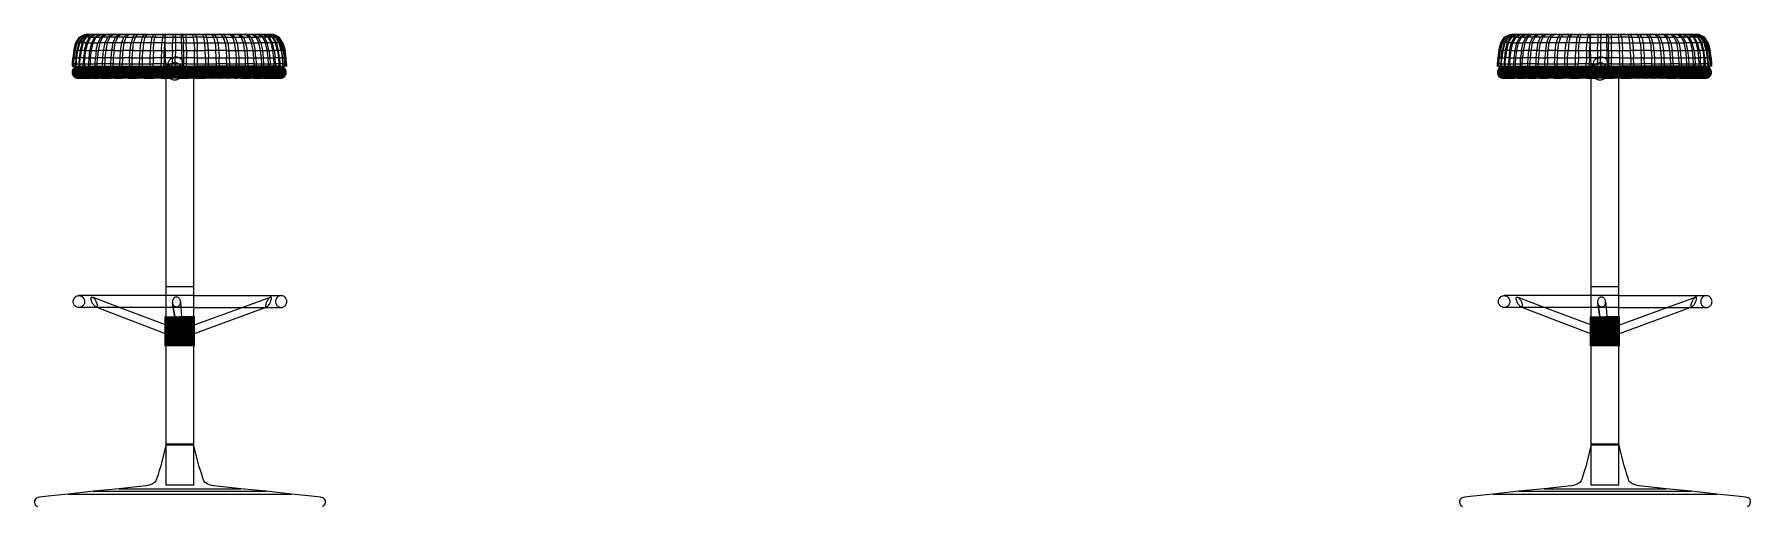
# Model space of a CAD drawing. Header units: millimetres. Extents: x -260 to 5539, y -1903 to 1459.
# Drawn here: x 5536.207 to 5538.93, y -1084.241 to -1083.491 of the extents above; entities that cross this region are included whole.
import ezdxf

# ---------------------------------------------------------------- set-up
doc = ezdxf.new("R2010")
doc.units = ezdxf.units.MM
doc.layers.add('0-COTAS', color=8, linetype='Continuous')

# ---------------------------------------------------------------- blocks, each defined once
blk = doc.blocks.new('DDD')
at = {"color": 6}
for p, q in [((4364.2, -152.5261), (4364.1983, -152.538)), ((4364.2002, -152.5261), (4364.1986, -152.538)), ((4364.1999, -152.538), (4364.2016, -152.5261)), ((4364.2, -152.5261), (4364.2033, -152.5141)), ((4364.2002, -152.5261), (4364.2, -152.5261)), ((4364.2002, -152.5261), (4364.2036, -152.5141)), ((4364.2016, -152.5261), (4364.2002, -152.5261)), ((4364.2007, -152.538), (4364.2023, -152.5261)), ((4364.2049, -152.5141), (4364.2016, -152.5261)), ((4364.2023, -152.5261), (4364.2016, -152.5261)), ((4364.2023, -152.5261), (4364.2056, -152.5141)), ((4364.2023, -152.5261), (4364.205, -152.5261)), ((4364.2033, -152.5141), (4364.209, -152.5048)), ((4364.2036, -152.5141), (4364.2033, -152.5141)), ((4364.2034, -152.538), (4364.205, -152.5261)), ((4364.2036, -152.5141), (4364.2093, -152.5048)), ((4364.2049, -152.5141), (4364.2036, -152.5141)), ((4364.2062, -152.5261), (4364.2046, -152.538)), ((4364.2106, -152.5048), (4364.2049, -152.5141)), ((4364.2056, -152.5141), (4364.2049, -152.5141)), ((4364.2082, -152.5141), (4364.205, -152.5261)), ((4364.205, -152.5261), (4364.2062, -152.5261)), ((4364.2056, -152.5141), (4364.2112, -152.5048)), ((4364.2056, -152.5141), (4364.2082, -152.5141)), ((4364.2094, -152.5141), (4364.2062, -152.5261)), ((4364.2101, -152.5261), (4364.2062, -152.5261)), ((4364.2138, -152.5048), (4364.2082, -152.5141)), ((4364.2082, -152.5141), (4364.2094, -152.5141)), ((4364.2101, -152.5261), (4364.2086, -152.538)), ((4364.2177, -152.5008), (4364.209, -152.5048)), ((4364.209, -152.5048), (4364.2093, -152.5048)), ((4364.2093, -152.5048), (4364.218, -152.5008)), ((4364.2106, -152.5048), (4364.2093, -152.5048)), ((4364.2149, -152.5048), (4364.2094, -152.5141)), ((4364.2133, -152.5141), (4364.2094, -152.5141)), ((4364.2133, -152.5141), (4364.2101, -152.5261)), ((4364.2118, -152.5261), (4364.2101, -152.5261)), ((4364.2118, -152.5261), (4364.2103, -152.538)), ((4364.2106, -152.5048), (4364.2192, -152.5008)), ((4364.2112, -152.5048), (4364.2106, -152.5048)), ((4364.2198, -152.5008), (4364.2112, -152.5048)), ((4364.2138, -152.5048), (4364.2112, -152.5048)), ((4364.2149, -152.5141), (4364.2118, -152.5261)), ((4364.217, -152.5261), (4364.2118, -152.5261)), ((4364.2133, -152.5141), (4364.2187, -152.5048)), ((4364.2149, -152.5141), (4364.2133, -152.5141)), ((4364.2138, -152.5048), (4364.2222, -152.5008)), ((4364.2149, -152.5048), (4364.2138, -152.5048)), ((4364.2149, -152.5048), (4364.2233, -152.5008)), ((4364.2149, -152.5141), (4364.2203, -152.5048)), ((4364.2187, -152.5048), (4364.2149, -152.5048)), ((4364.2201, -152.5141), (4364.2149, -152.5141)), ((4364.217, -152.5261), (4364.2156, -152.538)), ((4364.217, -152.5261), (4364.2201, -152.5141)), ((4364.2192, -152.5261), (4364.217, -152.5261)), ((4364.2177, -152.5008), (4364.218, -152.5008)), ((4364.2177, -152.538), (4364.2192, -152.5261)), ((4364.218, -152.5008), (4364.2192, -152.5008)), ((4364.2268, -152.5008), (4364.2187, -152.5048)), ((4364.2203, -152.5048), (4364.2187, -152.5048)), ((4364.2192, -152.5008), (4364.2198, -152.5008)), ((4364.2192, -152.5261), (4364.2222, -152.5141)), ((4364.2192, -152.5261), (4364.2256, -152.5261)), ((4364.236, -152.5006), (4364.2198, -152.5008)), ((4364.2222, -152.5008), (4364.2198, -152.5008)), ((4364.2201, -152.5141), (4364.2252, -152.5048)), ((4364.2222, -152.5141), (4364.2201, -152.5141)), ((4364.2203, -152.5048), (4364.2283, -152.5008)), ((4364.2252, -152.5048), (4364.2203, -152.5048)), ((4364.2233, -152.5008), (4364.2222, -152.5008)), ((4364.2222, -152.5141), (4364.2272, -152.5048)), ((4364.2222, -152.5141), (4364.2285, -152.5141)), ((4364.24, -152.5006), (4364.2233, -152.5008)), ((4364.2233, -152.5008), (4364.2268, -152.5008)), ((4364.2242, -152.538), (4364.2256, -152.5261)), ((4364.2252, -152.5048), (4364.233, -152.5008)), ((4364.2272, -152.5048), (4364.2252, -152.5048)), ((4364.2256, -152.5261), (4364.2285, -152.5141)), ((4364.2256, -152.5261), (4364.2282, -152.5261)), ((4364.2268, -152.5008), (4364.2283, -152.5008)), ((4364.2268, -152.538), (4364.2282, -152.5261)), ((4364.2272, -152.5048), (4364.2349, -152.5008)), ((4364.2272, -152.5048), (4364.2333, -152.5048)), ((4364.2282, -152.5261), (4364.231, -152.5141)), ((4364.2282, -152.5261), (4364.2358, -152.5261)), ((4364.2283, -152.5008), (4364.244, -152.5006)), ((4364.233, -152.5008), (4364.2283, -152.5008)), ((4364.2285, -152.5141), (4364.2333, -152.5048)), ((4364.2285, -152.5141), (4364.231, -152.5141)), ((4364.231, -152.5141), (4364.2357, -152.5048)), ((4364.231, -152.5141), (4364.2384, -152.5141)), ((4364.233, -152.5008), (4364.2495, -152.5006)), ((4364.2349, -152.5008), (4364.233, -152.5008)), ((4364.2333, -152.5048), (4364.2407, -152.5008)), ((4364.2333, -152.5048), (4364.2357, -152.5048)), ((4364.2358, -152.5261), (4364.2345, -152.538)), ((4364.2349, -152.5008), (4364.2495, -152.5006)), ((4364.2349, -152.5008), (4364.2407, -152.5008)), ((4364.2357, -152.5048), (4364.243, -152.5008)), ((4364.2357, -152.5048), (4364.2429, -152.5048)), ((4364.2358, -152.5261), (4364.2384, -152.5141)), ((4364.2358, -152.5261), (4364.2387, -152.5261)), ((4364.236, -152.5006), (4364.24, -152.5006)), ((4364.2387, -152.5261), (4364.2375, -152.538)), ((4364.2429, -152.5048), (4364.2384, -152.5141)), ((4364.2384, -152.5141), (4364.2413, -152.5141)), ((4364.2413, -152.5141), (4364.2387, -152.5261)), ((4364.2474, -152.5261), (4364.2387, -152.5261)), ((4364.24, -152.5006), (4364.244, -152.5006)), ((4364.2562, -152.5006), (4364.2407, -152.5008)), ((4364.2407, -152.5008), (4364.243, -152.5008)), ((4364.2457, -152.5048), (4364.2413, -152.5141)), ((4364.2498, -152.5141), (4364.2413, -152.5141)), ((4364.2497, -152.5008), (4364.2429, -152.5048)), ((4364.2429, -152.5048), (4364.2457, -152.5048)), ((4364.243, -152.5008), (4364.2582, -152.5006)), ((4364.243, -152.5008), (4364.2497, -152.5008)), ((4364.244, -152.5006), (4364.2495, -152.5006)), ((4364.2524, -152.5008), (4364.2457, -152.5048)), ((4364.2539, -152.5048), (4364.2457, -152.5048)), ((4364.2462, -152.538), (4364.2474, -152.5261)), ((4364.2474, -152.5261), (4364.2498, -152.5141)), ((4364.2507, -152.5261), (4364.2474, -152.5261)), ((4364.2495, -152.5006), (4364.2562, -152.5006)), ((4364.2507, -152.5261), (4364.2495, -152.538)), ((4364.2641, -152.5006), (4364.2497, -152.5008)), ((4364.2497, -152.5008), (4364.2524, -152.5008)), ((4364.2498, -152.5141), (4364.2539, -152.5048)), ((4364.253, -152.5141), (4364.2498, -152.5141)), ((4364.253, -152.5141), (4364.2507, -152.5261)), ((4364.2603, -152.5261), (4364.2507, -152.5261)), ((4364.2524, -152.5008), (4364.2665, -152.5006)), ((4364.2524, -152.5008), (4364.2601, -152.5008)), ((4364.257, -152.5048), (4364.253, -152.5141)), ((4364.2624, -152.5141), (4364.253, -152.5141)), ((4364.2539, -152.5048), (4364.2601, -152.5008)), ((4364.257, -152.5048), (4364.2539, -152.5048)), ((4364.2562, -152.5006), (4364.2582, -152.5006)), ((4364.2631, -152.5008), (4364.257, -152.5048)), ((4364.2661, -152.5048), (4364.257, -152.5048)), ((4364.2582, -152.5006), (4364.2658, -152.5006)), ((4364.2582, -152.5006), (4364.2641, -152.5006)), ((4364.2592, -152.538), (4364.2603, -152.5261)), ((4364.2601, -152.5008), (4364.2733, -152.5006)), ((4364.2601, -152.5008), (4364.2631, -152.5008)), ((4364.2603, -152.5261), (4364.2624, -152.5141)), ((4364.2639, -152.5261), (4364.2603, -152.5261)), ((4364.2624, -152.5141), (4364.2661, -152.5048)), ((4364.2659, -152.5141), (4364.2624, -152.5141)), ((4364.2639, -152.5261), (4364.2628, -152.538)), ((4364.2759, -152.5006), (4364.2631, -152.5008)), ((4364.2716, -152.5008), (4364.2631, -152.5008)), ((4364.2639, -152.5261), (4364.2659, -152.5141)), ((4364.2639, -152.5261), (4364.2743, -152.5261)), ((4364.2641, -152.5006), (4364.2665, -152.5006)), ((4364.2659, -152.5006), (4364.2658, -152.5006)), ((4364.266, -152.5006), (4364.2659, -152.5006)), ((4364.2695, -152.5048), (4364.2659, -152.5141)), ((4364.2762, -152.5141), (4364.2659, -152.5141)), ((4364.2664, -152.5006), (4364.266, -152.5006)), ((4364.2661, -152.5048), (4364.2716, -152.5008)), ((4364.2695, -152.5048), (4364.2661, -152.5048)), ((4364.2665, -152.5006), (4364.2664, -152.5006)), ((4364.2667, -152.5006), (4364.2665, -152.5006)), ((4364.2733, -152.5006), (4364.2665, -152.5006)), ((4364.2665, -152.5006), (4364.2677, -152.5006)), ((4364.2668, -152.5006), (4364.2667, -152.5006)), ((4364.2671, -152.5006), (4364.2668, -152.5006)), ((4364.2668, -152.5006), (4364.2668, -152.5006)), ((4364.2672, -152.5006), (4364.2671, -152.5006)), ((4364.2672, -152.5006), (4364.2677, -152.5006)), ((4364.2677, -152.5006), (4364.2681, -152.5006)), ((4364.2681, -152.5006), (4364.2682, -152.5006)), ((4364.2687, -152.5006), (4364.2682, -152.5006)), ((4364.2689, -152.5006), (4364.2687, -152.5006)), ((4364.2693, -152.5006), (4364.2689, -152.5006)), ((4364.2696, -152.5006), (4364.2693, -152.5006)), ((4364.2749, -152.5008), (4364.2695, -152.5048)), ((4364.2793, -152.5048), (4364.2695, -152.5048)), ((4364.2697, -152.5006), (4364.2696, -152.5006)), ((4364.2702, -152.5006), (4364.2697, -152.5006)), ((4364.2704, -152.5006), (4364.2702, -152.5006)), ((4364.2704, -152.5006), (4364.2707, -152.5006)), ((4364.2708, -152.5006), (4364.2707, -152.5006)), ((4364.2709, -152.5006), (4364.2708, -152.5006)), ((4364.2711, -152.5006), (4364.2709, -152.5006)), ((4364.2715, -152.5006), (4364.2711, -152.5006)), ((4364.2717, -152.5006), (4364.2715, -152.5006)), ((4364.2716, -152.5008), (4364.2834, -152.5006)), ((4364.2749, -152.5008), (4364.2716, -152.5008)), ((4364.272, -152.5006), (4364.2717, -152.5006)), ((4364.2725, -152.5006), (4364.272, -152.5006)), ((4364.2725, -152.5006), (4364.2725, -152.5006)), ((4364.2726, -152.5006), (4364.2725, -152.5006)), ((4364.2728, -152.5006), (4364.2726, -152.5006)), ((4364.273, -152.5006), (4364.2728, -152.5006)), ((4364.273, -152.5006), (4364.2733, -152.5006)), ((4364.273, -152.5006), (4364.273, -152.5006)), ((4364.2759, -152.5006), (4364.2733, -152.5006)), ((4364.2733, -152.5006), (4364.2734, -152.5006)), ((4364.2734, -152.5006), (4364.2735, -152.5006)), ((4364.2734, -152.538), (4364.2743, -152.5261)), ((4364.2735, -152.5006), (4364.2737, -152.5006)), ((4364.2737, -152.5006), (4364.2738, -152.5006)), ((4364.2738, -152.5006), (4364.2738, -152.5006)), ((4364.2738, -152.5006), (4364.2746, -152.5006)), ((4364.2743, -152.5261), (4364.2762, -152.5141)), ((4364.2743, -152.5261), (4364.2782, -152.5261)), ((4364.2746, -152.5006), (4364.275, -152.5006)), ((4364.2862, -152.5006), (4364.2749, -152.5008)), ((4364.2842, -152.5008), (4364.2749, -152.5008)), ((4364.275, -152.5006), (4364.2755, -152.5006)), ((4364.2755, -152.5006), (4364.2758, -152.5006)), ((4364.2758, -152.5006), (4364.276, -152.5006)), ((4364.2759, -152.5006), (4364.2834, -152.5006)), ((4364.2763, -152.5006), (4364.2759, -152.5006)), ((4364.2761, -152.5006), (4364.276, -152.5006)), ((4364.2762, -152.5006), (4364.2761, -152.5006)), ((4364.2763, -152.5006), (4364.2762, -152.5006)), ((4364.2762, -152.5141), (4364.2793, -152.5048)), ((4364.28, -152.5141), (4364.2762, -152.5141)), ((4364.2765, -152.5006), (4364.2763, -152.5006)), ((4364.277, -152.5006), (4364.2765, -152.5006)), ((4364.2771, -152.5006), (4364.277, -152.5006)), ((4364.2771, -152.5006), (4364.2772, -152.5006)), ((4364.2772, -152.5006), (4364.2772, -152.5006)), ((4364.2772, -152.5006), (4364.2774, -152.5006)), ((4364.2773, -152.538), (4364.2782, -152.5261)), ((4364.2774, -152.5006), (4364.2775, -152.5006)), ((4364.2776, -152.5006), (4364.2775, -152.5006)), ((4364.278, -152.5006), (4364.2776, -152.5006)), ((4364.2781, -152.5006), (4364.278, -152.5006)), ((4364.2783, -152.5006), (4364.2781, -152.5006)), ((4364.2782, -152.5261), (4364.28, -152.5141)), ((4364.2893, -152.5261), (4364.2782, -152.5261)), ((4364.2784, -152.5006), (4364.2783, -152.5006)), ((4364.2791, -152.5006), (4364.2784, -152.5006)), ((4364.2794, -152.5006), (4364.2791, -152.5006)), ((4364.2793, -152.5048), (4364.2842, -152.5008)), ((4364.283, -152.5048), (4364.2793, -152.5048)), ((4364.2795, -152.5006), (4364.2794, -152.5006)), ((4364.2799, -152.5006), (4364.2795, -152.5006)), ((4364.2804, -152.5006), (4364.2799, -152.5006)), ((4364.28, -152.5141), (4364.283, -152.5048)), ((4364.2909, -152.5141), (4364.28, -152.5141)), ((4364.2805, -152.5006), (4364.2804, -152.5006)), ((4364.2807, -152.5006), (4364.2805, -152.5006)), ((4364.2805, -152.5006), (4364.2805, -152.5006)), ((4364.2808, -152.5006), (4364.2807, -152.5006)), ((4364.2809, -152.5006), (4364.2808, -152.5006)), ((4364.2813, -152.5006), (4364.2809, -152.5006)), ((4364.2814, -152.5006), (4364.2813, -152.5006)), ((4364.2814, -152.5006), (4364.2815, -152.5006)), ((4364.2815, -152.5006), (4364.2818, -152.5006)), ((4364.2821, -152.5006), (4364.2818, -152.5006)), ((4364.2822, -152.5006), (4364.2821, -152.5006)), ((4364.2824, -152.5006), (4364.2822, -152.5006)), ((4364.2825, -152.5006), (4364.2824, -152.5006)), ((4364.2826, -152.5006), (4364.2825, -152.5006)), ((4364.2828, -152.5006), (4364.2826, -152.5006)), ((4364.283, -152.5006), (4364.2828, -152.5006)), ((4364.2828, -152.5006), (4364.2834, -152.5006)), ((4364.2835, -152.5006), (4364.283, -152.5006)), ((4364.2876, -152.5008), (4364.283, -152.5048)), ((4364.283, -152.5048), (4364.2936, -152.5048)), ((4364.2862, -152.5006), (4364.2834, -152.5006)), ((4364.2836, -152.5006), (4364.2835, -152.5006)), ((4364.2838, -152.5006), (4364.2836, -152.5006)), ((4364.284, -152.5006), (4364.2838, -152.5006)), ((4364.2848, -152.5006), (4364.284, -152.5006)), ((4364.2944, -152.5006), (4364.2842, -152.5008)), ((4364.2876, -152.5008), (4364.2842, -152.5008)), ((4364.2852, -152.5006), (4364.2848, -152.5006)), ((4364.2853, -152.5006), (4364.2852, -152.5006)), ((4364.2857, -152.5006), (4364.2853, -152.5006)), ((4364.2858, -152.5006), (4364.2857, -152.5006)), ((4364.2859, -152.5006), (4364.2858, -152.5006)), ((4364.286, -152.5006), (4364.2859, -152.5006)), ((4364.2861, -152.5006), (4364.286, -152.5006)), ((4364.2865, -152.5006), (4364.2861, -152.5006)), ((4364.2944, -152.5006), (4364.2862, -152.5006)), ((4364.2862, -152.5006), (4364.2867, -152.5006)), ((4364.2867, -152.5006), (4364.2865, -152.5006)), ((4364.2867, -152.5006), (4364.287, -152.5006)), ((4364.287, -152.5006), (4364.2873, -152.5006)), ((4364.2873, -152.5006), (4364.2875, -152.5006)), ((4364.2875, -152.5006), (4364.2876, -152.5006)), ((4364.2876, -152.5006), (4364.2875, -152.5006)), ((4364.2876, -152.5006), (4364.2876, -152.5006)), ((4364.2974, -152.5006), (4364.2876, -152.5008)), ((4364.2876, -152.5006), (4364.2876, -152.5006)), ((4364.2876, -152.5006), (4364.2882, -152.5006)), ((4364.2976, -152.5008), (4364.2876, -152.5008)), ((4364.2882, -152.5006), (4364.2885, -152.5006)), ((4364.2885, -152.5006), (4364.2887, -152.5006)), ((4364.2886, -152.538), (4364.2893, -152.5261)), ((4364.2887, -152.5006), (4364.2888, -152.5006)), ((4364.2888, -152.5006), (4364.2889, -152.5006)), ((4364.2889, -152.5006), (4364.2891, -152.5006)), ((4364.2891, -152.5006), (4364.2894, -152.5006)), ((4364.2893, -152.5261), (4364.2909, -152.5141)), ((4364.2935, -152.5261), (4364.2893, -152.5261)), ((4364.29, -152.5006), (4364.2894, -152.5006)), ((4364.2901, -152.5006), (4364.29, -152.5006)), ((4364.2903, -152.5006), (4364.2901, -152.5006)), ((4364.2905, -152.5006), (4364.2903, -152.5006)), ((4364.2915, -152.5006), (4364.2905, -152.5006)), ((4364.2936, -152.5048), (4364.2909, -152.5141)), ((4364.295, -152.5141), (4364.2909, -152.5141)), ((4364.2919, -152.5006), (4364.2915, -152.5006)), ((4364.292, -152.5006), (4364.2919, -152.5006)), ((4364.292, -152.5006), (4364.2934, -152.5006)), ((4364.2928, -152.538), (4364.2935, -152.5261)), ((4364.2934, -152.5006), (4364.2934, -152.5006)), ((4364.2934, -152.5006), (4364.2936, -152.5006)), ((4364.2935, -152.5261), (4364.295, -152.5141)), ((4364.2935, -152.5261), (4364.3053, -152.5261)), ((4364.2936, -152.5006), (4364.2938, -152.5006)), ((4364.2936, -152.5048), (4364.2976, -152.5008)), ((4364.2936, -152.5048), (4364.2975, -152.5048)), ((4364.2941, -152.5006), (4364.2938, -152.5006)), ((4364.2941, -152.5006), (4364.2944, -152.5006)), ((4364.2944, -152.5006), (4364.2941, -152.5006)), ((4364.2974, -152.5006), (4364.2944, -152.5006)), ((4364.2944, -152.5006), (4364.2945, -152.5006)), ((4364.2945, -152.5006), (4364.2946, -152.5006)), ((4364.2945, -152.5006), (4364.2946, -152.5006)), ((4364.2946, -152.5006), (4364.2947, -152.5006)), ((4364.2946, -152.5006), (4364.2947, -152.5006)), ((4364.2947, -152.5006), (4364.2951, -152.5006)), ((4364.2975, -152.5048), (4364.295, -152.5141)), ((4364.3065, -152.5141), (4364.295, -152.5141)), ((4364.2951, -152.5006), (4364.2954, -152.5006)), ((4364.2954, -152.5006), (4364.2957, -152.5006)), ((4364.2957, -152.5006), (4364.2959, -152.5006)), ((4364.2959, -152.5006), (4364.2961, -152.5006)), ((4364.2961, -152.5006), (4364.2964, -152.5006)), ((4364.2961, -152.5006), (4364.2961, -152.5006)), ((4364.2966, -152.5006), (4364.2964, -152.5006)), ((4364.2964, -152.5006), (4364.2974, -152.5006)), ((4364.2966, -152.5006), (4364.2974, -152.5006)), ((4364.2974, -152.5006), (4364.2993, -152.5006)), ((4364.2974, -152.5006), (4364.2974, -152.5006)), ((4364.2974, -152.5006), (4364.2978, -152.5006)), ((4364.3014, -152.5008), (4364.2975, -152.5048)), ((4364.3086, -152.5048), (4364.2975, -152.5048)), ((4364.2976, -152.5008), (4364.3062, -152.5006)), ((4364.3014, -152.5008), (4364.2976, -152.5008)), ((4364.2978, -152.5006), (4364.298, -152.5006)), ((4364.298, -152.5006), (4364.299, -152.5006)), ((4364.299, -152.5006), (4364.2995, -152.5006)), ((4364.299, -152.5006), (4364.2993, -152.5006)), ((4364.2993, -152.5006), (4364.3, -152.5006)), ((4364.2995, -152.5006), (4364.2996, -152.5006)), ((4364.2996, -152.5006), (4364.3003, -152.5006)), ((4364.3, -152.5006), (4364.3005, -152.5006)), ((4364.3003, -152.5006), (4364.3011, -152.5006)), ((4364.3006, -152.5006), (4364.3005, -152.5006)), ((4364.3007, -152.5006), (4364.3006, -152.5006)), ((4364.3011, -152.5006), (4364.3007, -152.5006)), ((4364.3012, -152.5006), (4364.3011, -152.5006)), ((4364.3011, -152.5006), (4364.3018, -152.5006)), ((4364.3012, -152.5006), (4364.3013, -152.5006)), ((4364.3013, -152.5006), (4364.3014, -152.5006)), ((4364.3014, -152.5008), (4364.3091, -152.5006)), ((4364.3014, -152.5006), (4364.3015, -152.5006)), ((4364.3119, -152.5008), (4364.3014, -152.5008)), ((4364.3015, -152.5006), (4364.3015, -152.5006)), ((4364.3015, -152.5006), (4364.3016, -152.5006)), ((4364.3021, -152.5006), (4364.3016, -152.5006)), ((4364.3018, -152.5006), (4364.3024, -152.5006)), ((4364.3021, -152.5006), (4364.3024, -152.5006)), ((4364.3024, -152.5006), (4364.3038, -152.5006)), ((4364.3024, -152.5006), (4364.3027, -152.5006)), ((4364.3024, -152.5006), (4364.3025, -152.5006)), ((4364.3027, -152.5006), (4364.3025, -152.5006)), ((4364.3025, -152.5006), (4364.3025, -152.5006)), ((4364.303, -152.5006), (4364.3027, -152.5006)), ((4364.3033, -152.5006), (4364.303, -152.5006)), ((4364.3035, -152.5006), (4364.3033, -152.5006)), ((4364.3043, -152.5006), (4364.3035, -152.5006)), ((4364.3038, -152.5006), (4364.3043, -152.5006)), ((4364.3043, -152.5006), (4364.3046, -152.5006)), ((4364.3045, -152.5006), (4364.3043, -152.5006)), ((4364.3043, -152.5006), (4364.3043, -152.5006)), ((4364.3047, -152.5006), (4364.3045, -152.5006)), ((4364.3046, -152.5006), (4364.3056, -152.5006)), ((4364.3046, -152.5006), (4364.3052, -152.5006)), ((4364.3046, -152.538), (4364.3053, -152.5261)), ((4364.3052, -152.5006), (4364.3047, -152.5006)), ((4364.3052, -152.5006), (4364.3056, -152.5006)), ((4364.3053, -152.5261), (4364.3065, -152.5141)), ((4364.3053, -152.5261), (4364.3097, -152.5261)), ((4364.3056, -152.5006), (4364.3057, -152.5006)), ((4364.3057, -152.5006), (4364.3062, -152.5006)), ((4364.3057, -152.5006), (4364.3061, -152.5006)), ((4364.3061, -152.5006), (4364.3062, -152.5006)), ((4364.3062, -152.5006), (4364.3062, -152.5006)), ((4364.3062, -152.5006), (4364.3063, -152.5006)), ((4364.3063, -152.5006), (4364.3064, -152.5006)), ((4364.3064, -152.5006), (4364.3064, -152.5006)), ((4364.3064, -152.5006), (4364.3066, -152.5006)), ((4364.3086, -152.5048), (4364.3065, -152.5141)), ((4364.3108, -152.5141), (4364.3065, -152.5141)), ((4364.3066, -152.5006), (4364.3069, -152.5006)), ((4364.3069, -152.5006), (4364.307, -152.5006)), ((4364.307, -152.5006), (4364.3071, -152.5006)), ((4364.3071, -152.5006), (4364.3073, -152.5006)), ((4364.3073, -152.5006), (4364.3074, -152.5006)), ((4364.3074, -152.5006), (4364.3078, -152.5006)), ((4364.3078, -152.5006), (4364.308, -152.5006)), ((4364.308, -152.5006), (4364.3081, -152.5006)), ((4364.3081, -152.5006), (4364.3082, -152.5006)), ((4364.3082, -152.5006), (4364.3085, -152.5006)), ((4364.3085, -152.5006), (4364.3089, -152.5006)), ((4364.3119, -152.5008), (4364.3086, -152.5048)), ((4364.3128, -152.5048), (4364.3086, -152.5048)), ((4364.3089, -152.5006), (4364.3091, -152.5006)), ((4364.3091, -152.5006), (4364.3094, -152.5006)), ((4364.3091, -152.538), (4364.3097, -152.5261)), ((4364.3094, -152.5006), (4364.3099, -152.5006)), ((4364.3108, -152.5141), (4364.3097, -152.5261)), ((4364.3097, -152.5261), (4364.3219, -152.5261)), ((4364.3099, -152.5006), (4364.31, -152.5006)), ((4364.31, -152.5006), (4364.31, -152.5006)), ((4364.31, -152.5006), (4364.3105, -152.5006)), ((4364.3105, -152.5006), (4364.3109, -152.5006)), ((4364.3105, -152.5006), (4364.3106, -152.5006)), ((4364.3106, -152.5006), (4364.3107, -152.5006)), ((4364.311, -152.5006), (4364.3107, -152.5006)), ((4364.3107, -152.5006), (4364.3107, -152.5006)), ((4364.3128, -152.5048), (4364.3108, -152.5141)), ((4364.3229, -152.5141), (4364.3108, -152.5141)), ((4364.3109, -152.5006), (4364.3124, -152.5006)), ((4364.3109, -152.5006), (4364.3113, -152.5006)), ((4364.311, -152.5006), (4364.3113, -152.5006)), ((4364.3113, -152.5006), (4364.3117, -152.5006)), ((4364.3117, -152.5006), (4364.3118, -152.5006)), ((4364.3121, -152.5006), (4364.3118, -152.5006)), ((4364.3119, -152.5008), (4364.3177, -152.5006)), ((4364.3158, -152.5008), (4364.3119, -152.5008)), ((4364.3125, -152.5006), (4364.3121, -152.5006)), ((4364.3124, -152.5006), (4364.3133, -152.5006)), ((4364.3127, -152.5006), (4364.3125, -152.5006)), ((4364.3131, -152.5006), (4364.3127, -152.5006)), ((4364.3158, -152.5008), (4364.3128, -152.5048)), ((4364.3244, -152.5048), (4364.3128, -152.5048)), ((4364.3132, -152.5006), (4364.3131, -152.5006)), ((4364.3132, -152.5006), (4364.3133, -152.5006)), ((4364.3133, -152.5006), (4364.3132, -152.5006)), ((4364.3133, -152.5006), (4364.3146, -152.5006)), ((4364.3135, -152.5006), (4364.3133, -152.5006)), ((4364.3139, -152.5006), (4364.3135, -152.5006)), ((4364.3146, -152.5006), (4364.3139, -152.5006)), ((4364.3146, -152.5006), (4364.3148, -152.5006)), ((4364.3148, -152.5006), (4364.3149, -152.5006)), ((4364.3149, -152.5006), (4364.3151, -152.5006)), ((4364.3151, -152.5006), (4364.3153, -152.5006)), ((4364.3157, -152.5006), (4364.3153, -152.5006)), ((4364.316, -152.5006), (4364.3157, -152.5006)), ((4364.3158, -152.5008), (4364.3209, -152.5007)), ((4364.3158, -152.5008), (4364.3268, -152.5008)), ((4364.3166, -152.5006), (4364.316, -152.5006)), ((4364.3177, -152.5006), (4364.3166, -152.5006)), ((4364.3166, -152.5006), (4364.3188, -152.5006)), ((4364.3177, -152.5006), (4364.3187, -152.5006)), ((4364.3187, -152.5006), (4364.319, -152.5006)), ((4364.3188, -152.5006), (4364.3194, -152.5006)), ((4364.319, -152.5006), (4364.3194, -152.5006)), ((4364.3194, -152.5006), (4364.3201, -152.5006)), ((4364.3194, -152.5006), (4364.3195, -152.5006)), ((4364.3194, -152.5006), (4364.3194, -152.5006)), ((4364.3195, -152.5006), (4364.3209, -152.5007)), ((4364.3205, -152.5006), (4364.3195, -152.5006)), ((4364.3201, -152.5006), (4364.3217, -152.5006)), ((4364.3201, -152.5006), (4364.3205, -152.5006)), ((4364.3208, -152.5006), (4364.3205, -152.5006)), ((4364.3205, -152.5006), (4364.3209, -152.5007)), ((4364.3208, -152.5006), (4364.3213, -152.5006)), ((4364.3208, -152.5006), (4364.3209, -152.5007)), ((4364.3209, -152.5007), (4364.3216, -152.5006)), ((4364.3213, -152.5006), (4364.3216, -152.5006)), ((4364.3213, -152.5006), (4364.3217, -152.5006)), ((4364.3215, -152.538), (4364.3219, -152.5261)), ((4364.3216, -152.5006), (4364.3222, -152.5006)), ((4364.3217, -152.5006), (4364.3226, -152.5006)), ((4364.3217, -152.5006), (4364.3226, -152.5006)), ((4364.3219, -152.5261), (4364.3229, -152.5141)), ((4364.3219, -152.5261), (4364.3265, -152.5261)), ((4364.3222, -152.5006), (4364.3225, -152.5006)), ((4364.3225, -152.5006), (4364.3228, -152.5006)), ((4364.3242, -152.5006), (4364.3226, -152.5006)), ((4364.3228, -152.5006), (4364.3229, -152.5006)), ((4364.3229, -152.5006), (4364.3233, -152.5006)), ((4364.3229, -152.5141), (4364.3244, -152.5048)), ((4364.3273, -152.5141), (4364.3229, -152.5141)), ((4364.3233, -152.5006), (4364.3236, -152.5006)), ((4364.3236, -152.5006), (4364.3242, -152.5006)), ((4364.3242, -152.5006), (4364.3246, -152.5006)), ((4364.3268, -152.5008), (4364.3244, -152.5048)), ((4364.3287, -152.5048), (4364.3244, -152.5048)), ((4364.3248, -152.5006), (4364.3246, -152.5006)), ((4364.3248, -152.5006), (4364.325, -152.5006)), ((4364.325, -152.5006), (4364.3253, -152.5006)), ((4364.3253, -152.5006), (4364.3261, -152.5006)), ((4364.3261, -152.5006), (4364.3265, -152.5006)), ((4364.3265, -152.5261), (4364.3261, -152.538)), ((4364.3266, -152.5006), (4364.3265, -152.5006)), ((4364.3265, -152.5261), (4364.3273, -152.5141)), ((4364.3265, -152.5261), (4364.3391, -152.5261)), ((4364.327, -152.5006), (4364.3266, -152.5006)), ((4364.3268, -152.5008), (4364.3302, -152.5007)), ((4364.3268, -152.5008), (4364.3309, -152.5008)), ((4364.3273, -152.5006), (4364.327, -152.5006)), ((4364.3283, -152.5006), (4364.327, -152.5006)), ((4364.3285, -152.5006), (4364.3273, -152.5006)), ((4364.3273, -152.5141), (4364.3287, -152.5048)), ((4364.3397, -152.5141), (4364.3273, -152.5141)), ((4364.3297, -152.5006), (4364.3283, -152.5006)), ((4364.3283, -152.5006), (4364.3302, -152.5007)), ((4364.3292, -152.5006), (4364.3285, -152.5006)), ((4364.3287, -152.5048), (4364.3309, -152.5008)), ((4364.3287, -152.5048), (4364.3407, -152.5048)), ((4364.3298, -152.5006), (4364.3292, -152.5006)), ((4364.3302, -152.5006), (4364.3297, -152.5006)), ((4364.3298, -152.5006), (4364.3315, -152.5006)), ((4364.3302, -152.5006), (4364.3306, -152.5007)), ((4364.3302, -152.5007), (4364.3306, -152.5007)), ((4364.3306, -152.5007), (4364.3318, -152.5006)), ((4364.3334, -152.5007), (4364.3309, -152.5008)), ((4364.3309, -152.5008), (4364.3421, -152.5008)), ((4364.3324, -152.5006), (4364.3315, -152.5006)), ((4364.3318, -152.5006), (4364.3318, -152.5006)), ((4364.3318, -152.5006), (4364.3325, -152.5006)), ((4364.3318, -152.5006), (4364.3334, -152.5007)), ((4364.3324, -152.5006), (4364.334, -152.5006)), ((4364.3325, -152.5006), (4364.3331, -152.5006)), ((4364.3331, -152.5006), (4364.3335, -152.5006)), ((4364.3337, -152.5007), (4364.3334, -152.5007)), ((4364.3335, -152.5006), (4364.334, -152.5006)), ((4364.3338, -152.5007), (4364.3337, -152.5007)), ((4364.3339, -152.5007), (4364.3338, -152.5007)), ((4364.3339, -152.5007), (4364.3339, -152.5007)), ((4364.3339, -152.5007), (4364.3343, -152.5007)), ((4364.334, -152.5006), (4364.3346, -152.5006)), ((4364.3343, -152.5007), (4364.3349, -152.5006)), ((4364.3344, -152.5007), (4364.3343, -152.5007)), ((4364.3344, -152.5007), (4364.3386, -152.5007)), ((4364.3346, -152.5006), (4364.3349, -152.5006)), ((4364.3349, -152.5006), (4364.3351, -152.5006)), ((4364.3349, -152.5006), (4364.3352, -152.5006)), ((4364.3349, -152.5006), (4364.3349, -152.5006)), ((4364.3351, -152.5006), (4364.3352, -152.5006)), ((4364.3354, -152.5006), (4364.3352, -152.5006)), ((4364.3354, -152.5006), (4364.3363, -152.5006)), ((4364.3354, -152.5006), (4364.3386, -152.5007)), ((4364.3363, -152.5006), (4364.3367, -152.5006)), ((4364.3367, -152.5006), (4364.3369, -152.5006)), ((4364.3367, -152.5006), (4364.3374, -152.5006)), ((4364.3369, -152.5006), (4364.3375, -152.5006)), ((4364.3374, -152.5006), (4364.3375, -152.5006)), ((4364.3375, -152.5006), (4364.3379, -152.5006)), ((4364.339, -152.5006), (4364.3379, -152.5006)), ((4364.3379, -152.5006), (4364.3389, -152.5006)), ((4364.3413, -152.5007), (4364.3386, -152.5007)), ((4364.3391, -152.5261), (4364.3388, -152.538)), ((4364.3389, -152.5006), (4364.3395, -152.5006)), ((4364.3405, -152.5006), (4364.339, -152.5006)), ((4364.3391, -152.5261), (4364.3397, -152.5141)), ((4364.3391, -152.5261), (4364.3437, -152.5261)), ((4364.3395, -152.5006), (4364.3399, -152.5006)), ((4364.3407, -152.5048), (4364.3397, -152.5141)), ((4364.3442, -152.5141), (4364.3397, -152.5141)), ((4364.3417, -152.5006), (4364.3399, -152.5006)), ((4364.3426, -152.5006), (4364.3405, -152.5006)), ((4364.3431, -152.5007), (4364.3405, -152.5006)), ((4364.3421, -152.5008), (4364.3407, -152.5048)), ((4364.3407, -152.5048), (4364.3449, -152.5048)), ((4364.3431, -152.5007), (4364.3413, -152.5007)), ((4364.3436, -152.5007), (4364.3413, -152.5007)), ((4364.3427, -152.5006), (4364.3417, -152.5006)), ((4364.3436, -152.5007), (4364.3421, -152.5008)), ((4364.3421, -152.5008), (4364.3449, -152.5008)), ((4364.3426, -152.5006), (4364.3444, -152.5006)), ((4364.3449, -152.5006), (4364.3427, -152.5006)), ((4364.3437, -152.5007), (4364.3431, -152.5007)), ((4364.3431, -152.5007), (4364.3436, -152.5007)), ((4364.3435, -152.538), (4364.3437, -152.5261)), ((4364.3438, -152.5007), (4364.3436, -152.5007)), ((4364.3438, -152.5007), (4364.3437, -152.5007)), ((4364.3442, -152.5141), (4364.3437, -152.5261)), ((4364.3437, -152.5261), (4364.3454, -152.5261)), ((4364.3438, -152.5007), (4364.3443, -152.5007)), ((4364.345, -152.5056), (4364.3442, -152.5141)), ((4364.3442, -152.5141), (4364.3451, -152.5141)), ((4364.3449, -152.5007), (4364.3443, -152.5007)), ((4364.3443, -152.5007), (4364.3445, -152.5007)), ((4364.3444, -152.5006), (4364.3448, -152.5006)), ((4364.3448, -152.5006), (4364.3445, -152.5007)), ((4364.3445, -152.5007), (4364.3449, -152.5007)), ((4364.3445, -152.5007), (4364.3449, -152.5007)), ((4364.3449, -152.5006), (4364.3448, -152.5006)), ((4364.3448, -152.5006), (4364.3449, -152.5006)), ((4364.3449, -152.5006), (4364.3452, -152.5006)), ((4364.3457, -152.5006), (4364.3449, -152.5006)), ((4364.3449, -152.5007), (4364.3449, -152.5006)), ((4364.3449, -152.5006), (4364.3449, -152.5006)), ((4364.3457, -152.5007), (4364.3449, -152.5006)), ((4364.3449, -152.5006), (4364.3449, -152.5006)), ((4364.3452, -152.5006), (4364.3449, -152.5006)), ((4364.3449, -152.5007), (4364.3473, -152.5008)), ((4364.3449, -152.5007), (4364.3457, -152.5007)), ((4364.3449, -152.5008), (4364.3449, -152.5007)), ((4364.3449, -152.5007), (4364.3449, -152.5007)), ((4364.3449, -152.5007), (4364.3449, -152.5007)), ((4364.3449, -152.5007), (4364.3457, -152.5007)), ((4364.3449, -152.5008), (4364.3463, -152.5008)), ((4364.3449, -152.5048), (4364.3449, -152.5008)), ((4364.3449, -152.5048), (4364.345, -152.5048)), ((4364.345, -152.5056), (4364.3449, -152.5048)), ((4364.345, -152.5048), (4364.3463, -152.5008)), ((4364.345, -152.5048), (4364.345, -152.5056)), ((4364.345, -152.5048), (4364.3572, -152.5048)), ((4364.3451, -152.5141), (4364.345, -152.5056)), ((4364.3451, -152.5141), (4364.3568, -152.5141)), ((4364.3452, -152.5194), (4364.3451, -152.5141)), ((4364.3452, -152.5006), (4364.3453, -152.5006)), ((4364.3454, -152.5261), (4364.3452, -152.5194)), ((4364.3453, -152.5006), (4364.3457, -152.5006)), ((4364.3454, -152.5261), (4364.3566, -152.5261)), ((4364.3457, -152.538), (4364.3454, -152.5261)), ((4364.3457, -152.5006), (4364.3464, -152.5006)), ((4364.3464, -152.5007), (4364.3457, -152.5007)), ((4364.3463, -152.5008), (4364.3473, -152.5008)), ((4364.3577, -152.5008), (4364.3463, -152.5008)), ((4364.3467, -152.5006), (4364.3464, -152.5006)), ((4364.3473, -152.5008), (4364.3464, -152.5007)), ((4364.3467, -152.5006), (4364.348, -152.5006)), ((4364.3473, -152.5008), (4364.3483, -152.5007)), ((4364.3503, -152.5006), (4364.348, -152.5006)), ((4364.348, -152.5006), (4364.3489, -152.5006)), ((4364.3483, -152.5007), (4364.3489, -152.5006)), ((4364.3486, -152.5007), (4364.3483, -152.5007)), ((4364.3493, -152.5007), (4364.3486, -152.5007)), ((4364.3489, -152.5006), (4364.3493, -152.5006)), ((4364.3493, -152.5006), (4364.3497, -152.5006)), ((4364.3493, -152.5007), (4364.358, -152.5008)), ((4364.3493, -152.5007), (4364.3525, -152.5007)), ((4364.3497, -152.5006), (4364.3503, -152.5006)), ((4364.3522, -152.5006), (4364.3503, -152.5006)), ((4364.3503, -152.5006), (4364.3509, -152.5006)), ((4364.3509, -152.5006), (4364.3512, -152.5006)), ((4364.3512, -152.5006), (4364.3526, -152.5006)), ((4364.3512, -152.5006), (4364.3522, -152.5006)), ((4364.3531, -152.5006), (4364.3522, -152.5006)), ((4364.3549, -152.5007), (4364.3525, -152.5007)), ((4364.3581, -152.5008), (4364.3525, -152.5007)), ((4364.358, -152.5008), (4364.3525, -152.5007)), ((4364.3526, -152.5006), (4364.3583, -152.5007)), ((4364.3526, -152.5006), (4364.3562, -152.5006)), ((4364.3526, -152.5006), (4364.3549, -152.5007)), ((4364.3531, -152.5006), (4364.3562, -152.5006)), ((4364.3609, -152.5006), (4364.3531, -152.5006)), ((4364.3549, -152.5007), (4364.3558, -152.5007)), ((4364.3558, -152.5007), (4364.3583, -152.5007)), ((4364.3581, -152.5008), (4364.3558, -152.5007)), ((4364.3572, -152.5006), (4364.3562, -152.5006)), ((4364.3566, -152.5261), (4364.3564, -152.5378)), ((4364.3566, -152.5261), (4364.3568, -152.5141)), ((4364.3566, -152.5261), (4364.3612, -152.5261)), ((4364.3572, -152.5048), (4364.3568, -152.5141)), ((4364.3613, -152.5141), (4364.3568, -152.5141)), ((4364.3572, -152.5006), (4364.3581, -152.5006)), ((4364.3572, -152.5006), (4364.3588, -152.5006)), ((4364.3577, -152.5008), (4364.3572, -152.5048)), ((4364.3572, -152.5048), (4364.3615, -152.5048)), ((4364.3619, -152.5008), (4364.3577, -152.5008)), ((4364.358, -152.5008), (4364.3577, -152.5008)), ((4364.3581, -152.5008), (4364.358, -152.5008)), ((4364.358, -152.5008), (4364.358, -152.5008)), ((4364.358, -152.5008), (4364.358, -152.5008)), ((4364.3581, -152.5008), (4364.358, -152.5008)), ((4364.3581, -152.5006), (4364.3589, -152.5006)), ((4364.3583, -152.5007), (4364.3581, -152.5008)), ((4364.3581, -152.5008), (4364.3581, -152.5008)), ((4364.3581, -152.5008), (4364.3581, -152.5008)), ((4364.3581, -152.5008), (4364.3589, -152.5008)), ((4364.3583, -152.5007), (4364.3585, -152.5007)), ((4364.3585, -152.5007), (4364.3583, -152.5007)), ((4364.3589, -152.5008), (4364.3583, -152.5007)), ((4364.3588, -152.5006), (4364.3585, -152.5007)), ((4364.3585, -152.5007), (4364.3585, -152.5007)), ((4364.3585, -152.5007), (4364.3592, -152.5007)), ((4364.3588, -152.5006), (4364.3618, -152.5007)), ((4364.3589, -152.5006), (4364.3588, -152.5006)), ((4364.3595, -152.5006), (4364.3589, -152.5006)), ((4364.3589, -152.5006), (4364.3589, -152.5006)), ((4364.3589, -152.5006), (4364.3618, -152.5007)), ((4364.3589, -152.5008), (4364.3614, -152.5008)), ((4364.3618, -152.5007), (4364.3592, -152.5007)), ((4364.3614, -152.5008), (4364.3592, -152.5007)), ((4364.3609, -152.5006), (4364.3595, -152.5006)), ((4364.3626, -152.5006), (4364.3595, -152.5006)), ((4364.3637, -152.5006), (4364.3609, -152.5006)), ((4364.3629, -152.5006), (4364.3609, -152.5006)), ((4364.3612, -152.5261), (4364.3611, -152.5367)), ((4364.3613, -152.5141), (4364.3612, -152.5261)), ((4364.371, -152.5261), (4364.3612, -152.5261)), ((4364.3615, -152.5048), (4364.3613, -152.5141)), ((4364.3707, -152.5141), (4364.3613, -152.5141)), ((4364.3616, -152.5008), (4364.3614, -152.5008)), ((4364.3615, -152.5048), (4364.3619, -152.5008)), ((4364.3615, -152.5048), (4364.3705, -152.5048)), ((4364.3619, -152.5008), (4364.3616, -152.5008)), ((4364.3623, -152.5007), (4364.3618, -152.5007)), ((4364.3619, -152.5008), (4364.3622, -152.5007)), ((4364.3619, -152.5008), (4364.3619, -152.5008)), ((4364.3619, -152.5008), (4364.3676, -152.5008)), ((4364.3631, -152.5008), (4364.3622, -152.5007)), ((4364.3622, -152.5007), (4364.3623, -152.5007)), ((4364.3622, -152.5008), (4364.3622, -152.5007)), ((4364.3631, -152.5008), (4364.3622, -152.5008)), ((4364.3623, -152.5007), (4364.3626, -152.5006)), ((4364.3627, -152.5007), (4364.3623, -152.5007)), ((4364.3623, -152.5007), (4364.3623, -152.5007)), ((4364.3626, -152.5006), (4364.3629, -152.5006)), ((4364.3654, -152.5007), (4364.3627, -152.5007)), ((4364.365, -152.5008), (4364.3627, -152.5007)), ((4364.363, -152.5006), (4364.3629, -152.5006)), ((4364.3632, -152.5006), (4364.363, -152.5006)), ((4364.3631, -152.5008), (4364.365, -152.5008)), ((4364.3632, -152.5006), (4364.3637, -152.5006)), ((4364.3636, -152.5006), (4364.3632, -152.5006)), ((4364.3636, -152.5006), (4364.3654, -152.5007)), ((4364.365, -152.5006), (4364.3636, -152.5006)), ((4364.3637, -152.5006), (4364.365, -152.5006)), ((4364.3637, -152.5006), (4364.3705, -152.5006)), ((4364.3653, -152.5006), (4364.365, -152.5006)), ((4364.365, -152.5008), (4364.367, -152.5008)), ((4364.3663, -152.5007), (4364.3653, -152.5006)), ((4364.3653, -152.5006), (4364.37, -152.5006)), ((4364.367, -152.5008), (4364.3654, -152.5007)), ((4364.3663, -152.5007), (4364.3654, -152.5007)), ((4364.3672, -152.5008), (4364.3663, -152.5007)), ((4364.3689, -152.5007), (4364.3663, -152.5007)), ((4364.3672, -152.5008), (4364.367, -152.5008)), ((4364.3676, -152.5008), (4364.3672, -152.5008)), ((4364.368, -152.5008), (4364.3672, -152.5008)), ((4364.368, -152.5008), (4364.3676, -152.5008)), ((4364.3676, -152.5008), (4364.3705, -152.5008)), ((4364.368, -152.5008), (4364.3689, -152.5007)), ((4364.368, -152.5008), (4364.3683, -152.5008)), ((4364.3683, -152.5008), (4364.3699, -152.5007)), ((4364.3703, -152.5008), (4364.3683, -152.5008)), ((4364.3689, -152.5007), (4364.37, -152.5006)), ((4364.3699, -152.5007), (4364.3689, -152.5007)), ((4364.3705, -152.5007), (4364.3699, -152.5007)), ((4364.3705, -152.5007), (4364.3699, -152.5007)), ((4364.37, -152.5006), (4364.3702, -152.5006)), ((4364.3705, -152.5006), (4364.3702, -152.5006)), ((4364.3705, -152.5008), (4364.3703, -152.5008)), ((4364.3715, -152.5006), (4364.3705, -152.5006)), ((4364.3715, -152.5006), (4364.3705, -152.5006)), ((4364.3705, -152.5006), (4364.3705, -152.5006)), ((4364.3717, -152.5006), (4364.3705, -152.5006)), ((4364.3717, -152.5006), (4364.3705, -152.5007)), ((4364.3705, -152.5006), (4364.3705, -152.5007)), ((4364.3725, -152.5007), (4364.3705, -152.5007)), ((4364.3705, -152.5007), (4364.3705, -152.5007)), ((4364.3705, -152.5008), (4364.3705, -152.5007)), ((4364.3705, -152.5008), (4364.371, -152.5008)), ((4364.3705, -152.5008), (4364.3705, -152.5008)), ((4364.3705, -152.5008), (4364.371, -152.5008)), ((4364.3705, -152.5008), (4364.3734, -152.5008)), ((4364.3705, -152.5008), (4364.3705, -152.5048)), ((4364.3705, -152.5048), (4364.3737, -152.5048)), ((4364.3705, -152.5048), (4364.3707, -152.5141)), ((4364.3739, -152.5141), (4364.3707, -152.5141)), ((4364.3707, -152.5141), (4364.3708, -152.5194)), ((4364.3708, -152.5194), (4364.371, -152.5261)), ((4364.371, -152.5008), (4364.3712, -152.5008)), ((4364.371, -152.5261), (4364.3741, -152.5261)), ((4364.371, -152.5261), (4364.3713, -152.538)), ((4364.3725, -152.5007), (4364.3712, -152.5008)), ((4364.373, -152.5008), (4364.3712, -152.5008)), ((4364.3743, -152.5006), (4364.3715, -152.5006)), ((4364.3715, -152.5006), (4364.3721, -152.5006)), ((4364.3721, -152.5006), (4364.3717, -152.5006)), ((4364.3723, -152.5006), (4364.3721, -152.5006)), ((4364.3724, -152.5006), (4364.3723, -152.5006)), ((4364.3743, -152.5006), (4364.3724, -152.5006)), ((4364.3724, -152.5006), (4364.3727, -152.5006)), ((4364.3725, -152.5007), (4364.3729, -152.5007)), ((4364.3758, -152.5006), (4364.3727, -152.5006)), ((4364.3727, -152.5006), (4364.3729, -152.5007)), ((4364.373, -152.5007), (4364.3729, -152.5007)), ((4364.373, -152.5007), (4364.3734, -152.5007)), ((4364.373, -152.5007), (4364.3731, -152.5007)), ((4364.373, -152.5008), (4364.3731, -152.5007)), ((4364.3731, -152.5007), (4364.3733, -152.5008)), ((4364.3733, -152.5008), (4364.3736, -152.5008)), ((4364.3733, -152.5008), (4364.3734, -152.5008)), ((4364.3765, -152.5006), (4364.3734, -152.5007)), ((4364.3734, -152.5007), (4364.3763, -152.5006)), ((4364.3734, -152.5007), (4364.376, -152.5007)), ((4364.3737, -152.5048), (4364.3734, -152.5008)), ((4364.3734, -152.5008), (4364.3775, -152.5008)), ((4364.3738, -152.5008), (4364.3736, -152.5008)), ((4364.3737, -152.5048), (4364.3739, -152.5141)), ((4364.3737, -152.5048), (4364.3781, -152.5048)), ((4364.376, -152.5007), (4364.3738, -152.5008)), ((4364.3752, -152.5008), (4364.3738, -152.5008)), ((4364.3741, -152.5261), (4364.3739, -152.5141)), ((4364.3739, -152.5141), (4364.3785, -152.5141)), ((4364.3741, -152.5261), (4364.3741, -152.538)), ((4364.3741, -152.5261), (4364.3787, -152.5261)), ((4364.3821, -152.5006), (4364.3743, -152.5006)), ((4364.3743, -152.5006), (4364.3758, -152.5006)), ((4364.3767, -152.5007), (4364.3752, -152.5008)), ((4364.3771, -152.5008), (4364.3752, -152.5008)), ((4364.3758, -152.5006), (4364.3763, -152.5006)), ((4364.3767, -152.5007), (4364.376, -152.5007)), ((4364.3763, -152.5006), (4364.3764, -152.5006)), ((4364.3765, -152.5006), (4364.3764, -152.5006)), ((4364.3764, -152.5006), (4364.3772, -152.5006)), ((4364.3781, -152.5006), (4364.3765, -152.5006)), ((4364.3767, -152.5007), (4364.3765, -152.5006)), ((4364.377, -152.5007), (4364.3767, -152.5007)), ((4364.3767, -152.5007), (4364.3767, -152.5007)), ((4364.3771, -152.5008), (4364.3767, -152.5007)), ((4364.3827, -152.5006), (4364.377, -152.5007)), ((4364.3795, -152.5007), (4364.377, -152.5007)), ((4364.3771, -152.5008), (4364.3772, -152.5008)), ((4364.3771, -152.5008), (4364.3771, -152.5008)), ((4364.3781, -152.5006), (4364.3772, -152.5006)), ((4364.3772, -152.5008), (4364.3773, -152.5008)), ((4364.3773, -152.5008), (4364.3859, -152.5007)), ((4364.3828, -152.5007), (4364.3773, -152.5008)), ((4364.3773, -152.5008), (4364.3795, -152.5007)), ((4364.3804, -152.5007), (4364.3773, -152.5008)), ((4364.3773, -152.5008), (4364.3773, -152.5008)), ((4364.3775, -152.5008), (4364.3773, -152.5008)), ((4364.3775, -152.5008), (4364.3781, -152.5048)), ((4364.3775, -152.5008), (4364.389, -152.5008)), ((4364.379, -152.5006), (4364.3781, -152.5006)), ((4364.3781, -152.5048), (4364.3785, -152.5141)), ((4364.3781, -152.5048), (4364.3902, -152.5048)), ((4364.3787, -152.5261), (4364.3785, -152.5141)), ((4364.3785, -152.5141), (4364.391, -152.5141)), ((4364.3787, -152.5261), (4364.3788, -152.538)), ((4364.3787, -152.5261), (4364.3915, -152.5261)), ((4364.379, -152.5006), (4364.3821, -152.5006)), ((4364.3827, -152.5006), (4364.379, -152.5006)), ((4364.3804, -152.5007), (4364.3795, -152.5007)), ((4364.3828, -152.5007), (4364.3804, -152.5007)), ((4364.3821, -152.5006), (4364.3831, -152.5006)), ((4364.3841, -152.5006), (4364.3827, -152.5006)), ((4364.3828, -152.5007), (4364.3836, -152.5007)), ((4364.3831, -152.5006), (4364.3849, -152.5006)), ((4364.3831, -152.5006), (4364.3841, -152.5006)), ((4364.3836, -152.5007), (4364.3864, -152.5006)), ((4364.3836, -152.5007), (4364.3859, -152.5007)), ((4364.3843, -152.5006), (4364.3841, -152.5006)), ((4364.3849, -152.5006), (4364.3843, -152.5006)), ((4364.3849, -152.5006), (4364.3926, -152.5006)), ((4364.3886, -152.5006), (4364.3849, -152.5006)), ((4364.3849, -152.5006), (4364.3855, -152.5006)), ((4364.3859, -152.5006), (4364.3855, -152.5006)), ((4364.3859, -152.5006), (4364.3864, -152.5006)), ((4364.3867, -152.5007), (4364.3859, -152.5007)), ((4364.3864, -152.5006), (4364.3867, -152.5006)), ((4364.3867, -152.5006), (4364.387, -152.5007)), ((4364.3867, -152.5006), (4364.3886, -152.5006)), ((4364.387, -152.5007), (4364.3867, -152.5007)), ((4364.3879, -152.5008), (4364.387, -152.5007)), ((4364.3895, -152.5007), (4364.3879, -152.5008)), ((4364.3888, -152.5007), (4364.3879, -152.5008)), ((4364.389, -152.5008), (4364.3879, -152.5008)), ((4364.3886, -152.5006), (4364.3888, -152.5006)), ((4364.3888, -152.5006), (4364.3895, -152.5006)), ((4364.3895, -152.5007), (4364.3888, -152.5007)), ((4364.3902, -152.5048), (4364.389, -152.5008)), ((4364.389, -152.5008), (4364.3931, -152.5008)), ((4364.3895, -152.5006), (4364.39, -152.5006)), ((4364.3904, -152.5006), (4364.3895, -152.5007)), ((4364.39, -152.5006), (4364.39, -152.5006)), ((4364.39, -152.5006), (4364.3904, -152.5006)), ((4364.3904, -152.5006), (4364.39, -152.5006)), ((4364.391, -152.5141), (4364.3902, -152.5048)), ((4364.3946, -152.5048), (4364.3902, -152.5048)), ((4364.3908, -152.5006), (4364.3904, -152.5006)), ((4364.3915, -152.5007), (4364.3904, -152.5006)), ((4364.3908, -152.5006), (4364.3926, -152.5006)), ((4364.3908, -152.5006), (4364.3926, -152.5006)), ((4364.391, -152.5141), (4364.3915, -152.5261)), ((4364.391, -152.5141), (4364.3956, -152.5141)), ((4364.3922, -152.5007), (4364.3915, -152.5007)), ((4364.3915, -152.5007), (4364.3915, -152.5007)), ((4364.3915, -152.5007), (4364.3917, -152.5007)), ((4364.3917, -152.538), (4364.3915, -152.5261)), ((4364.3915, -152.5261), (4364.3961, -152.5261)), ((4364.3926, -152.5006), (4364.3917, -152.5007)), ((4364.3922, -152.5007), (4364.3917, -152.5007)), ((4364.3917, -152.5007), (4364.3931, -152.5008)), ((4364.3917, -152.5007), (4364.3939, -152.5007)), ((4364.3939, -152.5007), (4364.3922, -152.5007)), ((4364.3936, -152.5006), (4364.3926, -152.5006)), ((4364.3947, -152.5006), (4364.3926, -152.5006)), ((4364.3926, -152.5006), (4364.3936, -152.5006)), ((4364.3931, -152.5008), (4364.3946, -152.5048)), ((4364.3931, -152.5008), (4364.4044, -152.5008)), ((4364.3954, -152.5006), (4364.3936, -152.5006)), ((4364.3946, -152.5007), (4364.3939, -152.5007)), ((4364.3963, -152.5006), (4364.3946, -152.5007)), ((4364.3966, -152.5007), (4364.3946, -152.5007)), ((4364.3946, -152.5048), (4364.3956, -152.5141)), ((4364.4065, -152.5048), (4364.3946, -152.5048)), ((4364.3963, -152.5006), (4364.3947, -152.5006)), ((4364.3957, -152.5006), (4364.3954, -152.5006)), ((4364.3956, -152.5141), (4364.3961, -152.5261)), ((4364.3956, -152.5141), (4364.4079, -152.5141)), ((4364.3963, -152.5006), (4364.3957, -152.5006)), ((4364.3964, -152.538), (4364.3961, -152.5261)), ((4364.3961, -152.5261), (4364.4087, -152.5261)), ((4364.3973, -152.5006), (4364.3963, -152.5006)), ((4364.3973, -152.5006), (4364.3963, -152.5006)), ((4364.3966, -152.5007), (4364.3999, -152.5006)), ((4364.4008, -152.5007), (4364.3966, -152.5007)), ((4364.3973, -152.5006), (4364.3977, -152.5006)), ((4364.3978, -152.5006), (4364.3977, -152.5006)), ((4364.3983, -152.5006), (4364.3977, -152.5006)), ((4364.3985, -152.5006), (4364.3978, -152.5006)), ((4364.3983, -152.5006), (4364.3985, -152.5006)), ((4364.3985, -152.5006), (4364.399, -152.5006)), ((4364.399, -152.5006), (4364.3999, -152.5006)), ((4364.3999, -152.5006), (4364.4001, -152.5006)), ((4364.4004, -152.5006), (4364.4001, -152.5006)), ((4364.4001, -152.5006), (4364.4004, -152.5006)), ((4364.4001, -152.5006), (4364.4001, -152.5006)), ((4364.4004, -152.5006), (4364.4004, -152.5006)), ((4364.4004, -152.5006), (4364.4006, -152.5006)), ((4364.401, -152.5007), (4364.4004, -152.5006)), ((4364.4006, -152.5006), (4364.4012, -152.5006)), ((4364.4008, -152.5007), (4364.401, -152.5007)), ((4364.4013, -152.5007), (4364.401, -152.5007)), ((4364.4012, -152.5006), (4364.4028, -152.5006)), ((4364.4012, -152.5006), (4364.4018, -152.5006)), ((4364.4013, -152.5007), (4364.4014, -152.5007)), ((4364.4014, -152.5007), (4364.4014, -152.5007)), ((4364.4014, -152.5007), (4364.4015, -152.5007)), ((4364.4015, -152.5007), (4364.4019, -152.5007)), ((4364.4018, -152.5006), (4364.4022, -152.5006)), ((4364.4019, -152.5007), (4364.4035, -152.5006)), ((4364.4019, -152.5007), (4364.4044, -152.5008)), ((4364.4022, -152.5006), (4364.4028, -152.5006)), ((4364.4028, -152.5006), (4364.4038, -152.5006)), ((4364.4028, -152.5006), (4364.4035, -152.5006)), ((4364.4035, -152.5006), (4364.4035, -152.5006)), ((4364.4046, -152.5007), (4364.4035, -152.5006)), ((4364.4038, -152.5006), (4364.4055, -152.5006)), ((4364.4044, -152.5008), (4364.4065, -152.5048)), ((4364.4085, -152.5008), (4364.4044, -152.5008)), ((4364.405, -152.5006), (4364.4046, -152.5007)), ((4364.4051, -152.5007), (4364.4046, -152.5007)), ((4364.405, -152.5006), (4364.4055, -152.5006)), ((4364.405, -152.5006), (4364.4056, -152.5006)), ((4364.4069, -152.5006), (4364.4051, -152.5007)), ((4364.4051, -152.5007), (4364.4085, -152.5008)), ((4364.406, -152.5006), (4364.4055, -152.5006)), ((4364.4056, -152.5006), (4364.4069, -152.5006)), ((4364.4067, -152.5006), (4364.406, -152.5006)), ((4364.4079, -152.5141), (4364.4065, -152.5048)), ((4364.4065, -152.5048), (4364.4108, -152.5048)), ((4364.4079, -152.5006), (4364.4067, -152.5006)), ((4364.4069, -152.5006), (4364.4083, -152.5006)), ((4364.4083, -152.5006), (4364.4079, -152.5006)), ((4364.4087, -152.5261), (4364.4079, -152.5141)), ((4364.4079, -152.5141), (4364.4124, -152.5141)), ((4364.4087, -152.5006), (4364.4083, -152.5006)), ((4364.4085, -152.5008), (4364.4108, -152.5048)), ((4364.4194, -152.5008), (4364.4085, -152.5008)), ((4364.4088, -152.5006), (4364.4087, -152.5006)), ((4364.4091, -152.538), (4364.4087, -152.5261)), ((4364.4133, -152.5261), (4364.4087, -152.5261)), ((4364.4092, -152.5006), (4364.4088, -152.5006)), ((4364.41, -152.5006), (4364.4092, -152.5006)), ((4364.4102, -152.5006), (4364.41, -152.5006)), ((4364.4104, -152.5006), (4364.4102, -152.5006)), ((4364.4106, -152.5006), (4364.4104, -152.5006)), ((4364.4106, -152.5006), (4364.411, -152.5006)), ((4364.4108, -152.5048), (4364.4124, -152.5141)), ((4364.4108, -152.5048), (4364.4224, -152.5048)), ((4364.411, -152.5006), (4364.4126, -152.5006)), ((4364.411, -152.5006), (4364.4116, -152.5006)), ((4364.4116, -152.5006), (4364.412, -152.5006)), ((4364.412, -152.5006), (4364.4123, -152.5006)), ((4364.4123, -152.5006), (4364.4125, -152.5006)), ((4364.4124, -152.5141), (4364.4133, -152.5261)), ((4364.4124, -152.5141), (4364.4244, -152.5141)), ((4364.4125, -152.5006), (4364.4127, -152.5006)), ((4364.4136, -152.5006), (4364.4126, -152.5006)), ((4364.4126, -152.5006), (4364.4135, -152.5006)), ((4364.4127, -152.5006), (4364.4131, -152.5006)), ((4364.4143, -152.5007), (4364.4131, -152.5006)), ((4364.4133, -152.5261), (4364.4138, -152.538)), ((4364.4256, -152.5261), (4364.4133, -152.5261)), ((4364.4135, -152.5006), (4364.4139, -152.5006)), ((4364.4152, -152.5006), (4364.4136, -152.5006)), ((4364.4139, -152.5006), (4364.4145, -152.5006)), ((4364.4158, -152.5006), (4364.4143, -152.5007)), ((4364.4145, -152.5006), (4364.4143, -152.5007)), ((4364.4148, -152.5006), (4364.4143, -152.5007)), ((4364.4194, -152.5008), (4364.4143, -152.5007)), ((4364.4145, -152.5006), (4364.4148, -152.5006)), ((4364.4152, -152.5006), (4364.4148, -152.5006)), ((4364.4148, -152.5006), (4364.4158, -152.5006)), ((4364.4158, -152.5006), (4364.4152, -152.5006)), ((4364.4158, -152.5006), (4364.4158, -152.5006)), ((4364.4165, -152.5006), (4364.4158, -152.5006)), ((4364.4158, -152.5006), (4364.4159, -152.5006)), ((4364.4159, -152.5006), (4364.4163, -152.5006)), ((4364.4163, -152.5006), (4364.4166, -152.5006)), ((4364.4175, -152.5006), (4364.4165, -152.5006)), ((4364.4165, -152.5006), (4364.4186, -152.5006)), ((4364.4176, -152.5006), (4364.4166, -152.5006)), ((4364.4182, -152.5006), (4364.4175, -152.5006)), ((4364.4176, -152.5006), (4364.4234, -152.5008)), ((4364.4186, -152.5006), (4364.4176, -152.5006)), ((4364.4183, -152.5006), (4364.4182, -152.5006)), ((4364.4187, -152.5006), (4364.4183, -152.5006)), ((4364.4192, -152.5006), (4364.4186, -152.5006)), ((4364.4192, -152.5006), (4364.4187, -152.5006)), ((4364.4196, -152.5006), (4364.4192, -152.5006)), ((4364.4224, -152.5048), (4364.4194, -152.5008)), ((4364.4194, -152.5008), (4364.4234, -152.5008)), ((4364.42, -152.5006), (4364.4196, -152.5006)), ((4364.4201, -152.5006), (4364.42, -152.5006)), ((4364.4204, -152.5006), (4364.4201, -152.5006)), ((4364.4207, -152.5006), (4364.4204, -152.5006)), ((4364.4204, -152.5006), (4364.4204, -152.5006)), ((4364.4219, -152.5006), (4364.4207, -152.5006)), ((4364.4214, -152.5006), (4364.4207, -152.5006)), ((4364.4217, -152.5006), (4364.4214, -152.5006)), ((4364.4219, -152.5006), (4364.4217, -152.5006)), ((4364.4228, -152.5006), (4364.4219, -152.5006)), ((4364.4221, -152.5006), (4364.4219, -152.5006)), ((4364.4221, -152.5006), (4364.4219, -152.5006)), ((4364.4225, -152.5006), (4364.4221, -152.5006)), ((4364.4221, -152.5006), (4364.4221, -152.5006)), ((4364.4244, -152.5141), (4364.4224, -152.5048)), ((4364.4224, -152.5048), (4364.4266, -152.5048)), ((4364.4227, -152.5006), (4364.4225, -152.5006)), ((4364.4232, -152.5006), (4364.4227, -152.5006)), ((4364.4243, -152.5006), (4364.4228, -152.5006)), ((4364.4235, -152.5006), (4364.4232, -152.5006)), ((4364.4266, -152.5048), (4364.4234, -152.5008)), ((4364.4234, -152.5008), (4364.4339, -152.5008)), ((4364.4236, -152.5006), (4364.4235, -152.5006)), ((4364.4239, -152.5006), (4364.4236, -152.5006)), ((4364.4243, -152.5006), (4364.4239, -152.5006)), ((4364.4242, -152.5006), (4364.4239, -152.5006)), ((4364.4245, -152.5006), (4364.4242, -152.5006)), ((4364.425, -152.5006), (4364.4243, -152.5006)), ((4364.4243, -152.5006), (4364.4248, -152.5006)), ((4364.4244, -152.5141), (4364.4256, -152.5261)), ((4364.4244, -152.5141), (4364.4287, -152.5141)), ((4364.4246, -152.5006), (4364.4245, -152.5006)), ((4364.4245, -152.5006), (4364.4245, -152.5006)), ((4364.4246, -152.5006), (4364.4248, -152.5006)), ((4364.4248, -152.5006), (4364.4252, -152.5006)), ((4364.4256, -152.5006), (4364.425, -152.5006)), ((4364.4252, -152.5006), (4364.4253, -152.5006)), ((4364.4252, -152.5006), (4364.4252, -152.5006)), ((4364.4253, -152.5006), (4364.4258, -152.5006)), ((4364.4266, -152.5006), (4364.4256, -152.5006)), ((4364.4261, -152.538), (4364.4256, -152.5261)), ((4364.43, -152.5261), (4364.4256, -152.5261)), ((4364.4261, -152.5006), (4364.4258, -152.5006)), ((4364.4339, -152.5008), (4364.4261, -152.5006)), ((4364.4264, -152.5006), (4364.4261, -152.5006)), ((4364.4267, -152.5006), (4364.4264, -152.5006)), ((4364.4273, -152.5006), (4364.4266, -152.5006)), ((4364.4266, -152.5048), (4364.4287, -152.5141)), ((4364.4266, -152.5048), (4364.4377, -152.5048)), ((4364.4271, -152.5006), (4364.4267, -152.5006)), ((4364.4272, -152.5006), (4364.4271, -152.5006)), ((4364.4271, -152.5006), (4364.4271, -152.5006)), ((4364.4275, -152.5006), (4364.4272, -152.5006)), ((4364.4278, -152.5006), (4364.4273, -152.5006)), ((4364.4273, -152.5006), (4364.4273, -152.5006)), ((4364.4278, -152.5006), (4364.4275, -152.5006)), ((4364.4279, -152.5006), (4364.4278, -152.5006)), ((4364.4279, -152.5006), (4364.4281, -152.5006)), ((4364.4283, -152.5006), (4364.4281, -152.5006)), ((4364.4284, -152.5006), (4364.4283, -152.5006)), ((4364.4287, -152.5006), (4364.4284, -152.5006)), ((4364.4288, -152.5006), (4364.4287, -152.5006)), ((4364.4287, -152.5141), (4364.43, -152.5261)), ((4364.4287, -152.5141), (4364.4403, -152.5141)), ((4364.4289, -152.5006), (4364.4288, -152.5006)), ((4364.429, -152.5006), (4364.4289, -152.5006)), ((4364.4291, -152.5006), (4364.429, -152.5006)), ((4364.429, -152.5006), (4364.429, -152.5006)), ((4364.4376, -152.5008), (4364.4291, -152.5006)), ((4364.4296, -152.5006), (4364.4291, -152.5006)), ((4364.43, -152.5006), (4364.4296, -152.5006)), ((4364.4296, -152.5006), (4364.4296, -152.5006)), ((4364.4306, -152.5006), (4364.43, -152.5006)), ((4364.43, -152.5006), (4364.4306, -152.5006)), ((4364.43, -152.5261), (4364.4306, -152.538)), ((4364.4418, -152.5261), (4364.43, -152.5261)), ((4364.4309, -152.5006), (4364.4306, -152.5006)), ((4364.4306, -152.5006), (4364.4307, -152.5006)), ((4364.4307, -152.5006), (4364.4309, -152.5006)), ((4364.431, -152.5006), (4364.4309, -152.5006)), ((4364.4314, -152.5006), (4364.431, -152.5006)), ((4364.431, -152.5006), (4364.4317, -152.5006)), ((4364.4328, -152.5006), (4364.4314, -152.5006)), ((4364.4317, -152.5006), (4364.4319, -152.5006)), ((4364.4319, -152.5006), (4364.4323, -152.5006)), ((4364.4325, -152.5006), (4364.4323, -152.5006)), ((4364.4325, -152.5006), (4364.4328, -152.5006)), ((4364.4327, -152.5006), (4364.4325, -152.5006)), ((4364.4328, -152.5006), (4364.4327, -152.5006)), ((4364.4328, -152.5006), (4364.4335, -152.5006)), ((4364.4328, -152.5006), (4364.4329, -152.5006)), ((4364.4329, -152.5006), (4364.4331, -152.5006)), ((4364.4331, -152.5006), (4364.4336, -152.5006)), ((4364.4335, -152.5006), (4364.4341, -152.5006)), ((4364.4336, -152.5006), (4364.4337, -152.5006)), ((4364.4337, -152.5006), (4364.4338, -152.5006)), ((4364.4337, -152.5006), (4364.4337, -152.5006)), ((4364.434, -152.5006), (4364.4338, -152.5006)), ((4364.4377, -152.5048), (4364.4339, -152.5008)), ((4364.4339, -152.5008), (4364.4376, -152.5008)), ((4364.4341, -152.5006), (4364.434, -152.5006)), ((4364.434, -152.5006), (4364.434, -152.5006)), ((4364.4346, -152.5006), (4364.4341, -152.5006)), ((4364.4349, -152.5006), (4364.4341, -152.5006)), ((4364.4347, -152.5006), (4364.4346, -152.5006)), ((4364.4348, -152.5006), (4364.4347, -152.5006)), ((4364.4352, -152.5006), (4364.4348, -152.5006)), ((4364.4356, -152.5006), (4364.4349, -152.5006)), ((4364.4359, -152.5006), (4364.4352, -152.5006)), ((4364.4357, -152.5006), (4364.4356, -152.5006)), ((4364.4362, -152.5006), (4364.4357, -152.5006)), ((4364.4378, -152.5006), (4364.4359, -152.5006)), ((4364.4359, -152.5006), (4364.4362, -152.5006)), ((4364.4362, -152.5006), (4364.4373, -152.5006)), ((4364.4373, -152.5006), (4364.4375, -152.5006)), ((4364.4375, -152.5006), (4364.4378, -152.5006)), ((4364.4417, -152.5048), (4364.4376, -152.5008)), ((4364.4376, -152.5008), (4364.4476, -152.5008)), ((4364.4403, -152.5141), (4364.4377, -152.5048)), ((4364.4377, -152.5048), (4364.4417, -152.5048)), ((4364.4476, -152.5008), (4364.4378, -152.5006)), ((4364.4378, -152.5006), (4364.4409, -152.5006)), ((4364.4378, -152.5006), (4364.4379, -152.5006)), ((4364.4379, -152.5006), (4364.4386, -152.5006)), ((4364.4388, -152.5006), (4364.4379, -152.5006)), ((4364.4388, -152.5006), (4364.4386, -152.5006)), ((4364.4391, -152.5006), (4364.4388, -152.5006)), ((4364.4391, -152.5006), (4364.4391, -152.5006)), ((4364.4391, -152.5006), (4364.4394, -152.5006)), ((4364.4394, -152.5006), (4364.4395, -152.5006)), ((4364.4395, -152.5006), (4364.4399, -152.5006)), ((4364.4399, -152.5006), (4364.4401, -152.5006)), ((4364.4401, -152.5006), (4364.4405, -152.5006)), ((4364.4403, -152.5141), (4364.4418, -152.5261)), ((4364.4403, -152.5141), (4364.4443, -152.5141)), ((4364.4405, -152.5006), (4364.4406, -152.5006)), ((4364.4406, -152.5006), (4364.4405, -152.5006)), ((4364.4408, -152.5006), (4364.4406, -152.5006)), ((4364.4408, -152.5006), (4364.4406, -152.5006)), ((4364.4409, -152.5006), (4364.4408, -152.5006)), ((4364.4409, -152.5006), (4364.4511, -152.5008)), ((4364.4409, -152.5006), (4364.449, -152.5006)), ((4364.4411, -152.5006), (4364.4409, -152.5006)), ((4364.4411, -152.5006), (4364.4409, -152.5006)), ((4364.4412, -152.5006), (4364.4411, -152.5006)), ((4364.4414, -152.5006), (4364.4412, -152.5006)), ((4364.4412, -152.5006), (4364.4412, -152.5006)), ((4364.4414, -152.5006), (4364.4412, -152.5006)), ((4364.4414, -152.5006), (4364.4414, -152.5006)), ((4364.4416, -152.5006), (4364.4414, -152.5006)), ((4364.4418, -152.5006), (4364.4416, -152.5006)), ((4364.4443, -152.5141), (4364.4417, -152.5048)), ((4364.4417, -152.5048), (4364.4522, -152.5048)), ((4364.4419, -152.5006), (4364.4418, -152.5006)), ((4364.4418, -152.5261), (4364.4425, -152.538)), ((4364.4418, -152.5261), (4364.4459, -152.5261)), ((4364.4432, -152.5006), (4364.4419, -152.5006)), ((4364.4433, -152.5006), (4364.4432, -152.5006)), ((4364.4438, -152.5006), (4364.4433, -152.5006)), ((4364.4447, -152.5006), (4364.4438, -152.5006)), ((4364.4443, -152.5141), (4364.4459, -152.5261)), ((4364.4443, -152.5141), (4364.4553, -152.5141)), ((4364.4449, -152.5006), (4364.4447, -152.5006)), ((4364.4452, -152.5006), (4364.4449, -152.5006)), ((4364.4453, -152.5006), (4364.4452, -152.5006)), ((4364.4459, -152.5006), (4364.4453, -152.5006)), ((4364.4461, -152.5006), (4364.4459, -152.5006)), ((4364.4459, -152.5261), (4364.4467, -152.538)), ((4364.4459, -152.5261), (4364.4571, -152.5261)), ((4364.4464, -152.5006), (4364.4461, -152.5006)), ((4364.4466, -152.5006), (4364.4464, -152.5006)), ((4364.4464, -152.5006), (4364.4464, -152.5006)), ((4364.4467, -152.5006), (4364.4466, -152.5006)), ((4364.447, -152.5006), (4364.4467, -152.5006)), ((4364.4476, -152.5006), (4364.447, -152.5006)), ((4364.4477, -152.5006), (4364.4476, -152.5006)), ((4364.4477, -152.5006), (4364.4476, -152.5006)), ((4364.4476, -152.5006), (4364.4476, -152.5006)), ((4364.4522, -152.5048), (4364.4476, -152.5008)), ((4364.4476, -152.5008), (4364.4511, -152.5008)), ((4364.4477, -152.5006), (4364.4477, -152.5006)), ((4364.4479, -152.5006), (4364.4477, -152.5006)), ((4364.4482, -152.5006), (4364.4479, -152.5006)), ((4364.4485, -152.5006), (4364.4482, -152.5006)), ((4364.4487, -152.5006), (4364.4485, -152.5006)), ((4364.449, -152.5006), (4364.4485, -152.5006)), ((4364.4492, -152.5006), (4364.4487, -152.5006)), ((4364.4604, -152.5008), (4364.449, -152.5006)), ((4364.449, -152.5006), (4364.4519, -152.5006)), ((4364.4493, -152.5006), (4364.4492, -152.5006)), ((4364.4494, -152.5006), (4364.4493, -152.5006)), ((4364.4495, -152.5006), (4364.4494, -152.5006)), ((4364.4495, -152.5006), (4364.4495, -152.5006)), ((4364.4499, -152.5006), (4364.4495, -152.5006)), ((4364.45, -152.5006), (4364.4499, -152.5006)), ((4364.4504, -152.5006), (4364.45, -152.5006)), ((4364.4513, -152.5006), (4364.4504, -152.5006)), ((4364.4511, -152.5008), (4364.4559, -152.5048)), ((4364.4511, -152.5008), (4364.4604, -152.5008)), ((4364.4514, -152.5006), (4364.4513, -152.5006)), ((4364.4517, -152.5006), (4364.4514, -152.5006)), ((4364.4523, -152.5006), (4364.4517, -152.5006)), ((4364.4517, -152.5006), (4364.4517, -152.5006)), ((4364.4519, -152.5006), (4364.4636, -152.5008)), ((4364.4594, -152.5006), (4364.4519, -152.5006)), ((4364.4524, -152.5006), (4364.4519, -152.5006)), ((4364.4553, -152.5141), (4364.4522, -152.5048)), ((4364.4522, -152.5048), (4364.4559, -152.5048)), ((4364.4524, -152.5006), (4364.4523, -152.5006)), ((4364.4526, -152.5006), (4364.4524, -152.5006)), ((4364.4527, -152.5006), (4364.4526, -152.5006)), ((4364.4529, -152.5006), (4364.4527, -152.5006)), ((4364.453, -152.5006), (4364.4529, -152.5006)), ((4364.4531, -152.5006), (4364.453, -152.5006)), ((4364.4531, -152.5006), (4364.4535, -152.5006)), ((4364.4535, -152.5006), (4364.4537, -152.5006)), ((4364.4537, -152.5006), (4364.4538, -152.5006)), ((4364.4539, -152.5006), (4364.4538, -152.5006)), ((4364.4543, -152.5006), (4364.4539, -152.5006)), ((4364.4544, -152.5006), (4364.4543, -152.5006)), ((4364.4545, -152.5006), (4364.4544, -152.5006)), ((4364.4547, -152.5006), (4364.4545, -152.5006)), ((4364.4548, -152.5006), (4364.4547, -152.5006)), ((4364.4548, -152.5006), (4364.4548, -152.5006)), ((4364.4548, -152.5006), (4364.4553, -152.5006)), ((4364.4553, -152.5006), (4364.4558, -152.5006)), ((4364.4571, -152.5261), (4364.4553, -152.5141)), ((4364.4553, -152.5141), (4364.4591, -152.5141)), ((4364.4562, -152.5006), (4364.4558, -152.5006)), ((4364.4558, -152.5006), (4364.4558, -152.5006)), ((4364.4591, -152.5141), (4364.4559, -152.5048)), ((4364.4559, -152.5048), (4364.4658, -152.5048)), ((4364.4569, -152.5006), (4364.4562, -152.5006)), ((4364.4572, -152.5006), (4364.4569, -152.5006)), ((4364.4569, -152.5006), (4364.4569, -152.5006)), ((4364.458, -152.538), (4364.4571, -152.5261)), ((4364.4571, -152.5261), (4364.461, -152.5261)), ((4364.4577, -152.5006), (4364.4572, -152.5006)), ((4364.4572, -152.5006), (4364.4572, -152.5006)), ((4364.4578, -152.5006), (4364.4577, -152.5006)), ((4364.4578, -152.5006), (4364.4578, -152.5006)), ((4364.4578, -152.5006), (4364.458, -152.5006)), ((4364.458, -152.5006), (4364.4581, -152.5006)), ((4364.4581, -152.5006), (4364.4581, -152.5006)), ((4364.4582, -152.5006), (4364.4581, -152.5006)), ((4364.4588, -152.5006), (4364.4582, -152.5006)), ((4364.4589, -152.5006), (4364.4588, -152.5006)), ((4364.459, -152.5006), (4364.4589, -152.5006)), ((4364.4589, -152.5006), (4364.4594, -152.5006)), ((4364.459, -152.5006), (4364.4592, -152.5006)), ((4364.4591, -152.5141), (4364.461, -152.5261)), ((4364.4591, -152.5141), (4364.4693, -152.5141)), ((4364.4592, -152.5006), (4364.4592, -152.5006)), ((4364.4592, -152.5006), (4364.4594, -152.5006)), ((4364.4722, -152.5008), (4364.4594, -152.5006)), ((4364.462, -152.5006), (4364.4594, -152.5006)), ((4364.4594, -152.5006), (4364.4598, -152.5006)), ((4364.4598, -152.5006), (4364.4602, -152.5006)), ((4364.4602, -152.5006), (4364.4606, -152.5006)), ((4364.4658, -152.5048), (4364.4604, -152.5008)), ((4364.4604, -152.5008), (4364.4636, -152.5008)), ((4364.4606, -152.5006), (4364.4614, -152.5006)), ((4364.461, -152.5261), (4364.4619, -152.538)), ((4364.461, -152.5261), (4364.4714, -152.5261)), ((4364.4614, -152.5006), (4364.4615, -152.5006)), ((4364.4615, -152.5006), (4364.4616, -152.5006)), ((4364.4616, -152.5006), (4364.4617, -152.5006)), ((4364.4617, -152.5006), (4364.4618, -152.5006)), ((4364.4618, -152.5006), (4364.4619, -152.5006)), ((4364.4619, -152.5006), (4364.4622, -152.5006)), ((4364.462, -152.5006), (4364.4751, -152.5008)), ((4364.4688, -152.5006), (4364.462, -152.5006)), ((4364.4622, -152.5006), (4364.4623, -152.5006)), ((4364.4623, -152.5006), (4364.4624, -152.5006)), ((4364.4624, -152.5006), (4364.4626, -152.5006)), ((4364.4626, -152.5006), (4364.4627, -152.5006)), ((4364.4627, -152.5006), (4364.4628, -152.5006)), ((4364.4628, -152.5006), (4364.4632, -152.5006)), ((4364.4632, -152.5006), (4364.4635, -152.5006)), ((4364.4635, -152.5006), (4364.4638, -152.5006)), ((4364.4636, -152.5008), (4364.4692, -152.5048)), ((4364.4636, -152.5008), (4364.4722, -152.5008)), ((4364.4638, -152.5006), (4364.4641, -152.5006)), ((4364.4641, -152.5006), (4364.4644, -152.5006)), ((4364.4644, -152.5006), (4364.4644, -152.5006)), ((4364.4644, -152.5006), (4364.4645, -152.5006)), ((4364.4649, -152.5006), (4364.4645, -152.5006)), ((4364.4649, -152.5006), (4364.465, -152.5006)), ((4364.465, -152.5006), (4364.4655, -152.5006)), ((4364.4655, -152.5006), (4364.4656, -152.5006)), ((4364.4656, -152.5006), (4364.4659, -152.5006)), ((4364.4693, -152.5141), (4364.4658, -152.5048)), ((4364.4658, -152.5048), (4364.4692, -152.5048)), ((4364.4659, -152.5006), (4364.4664, -152.5006)), ((4364.4664, -152.5006), (4364.4665, -152.5006)), ((4364.4665, -152.5006), (4364.4671, -152.5006)), ((4364.4671, -152.5006), (4364.4672, -152.5006)), ((4364.4675, -152.5006), (4364.4672, -152.5006)), ((4364.4675, -152.5006), (4364.468, -152.5006)), ((4364.468, -152.5006), (4364.4682, -152.5006)), ((4364.4682, -152.5006), (4364.4684, -152.5006)), ((4364.4685, -152.5006), (4364.4684, -152.5006)), ((4364.4685, -152.5006), (4364.4688, -152.5006)), ((4364.4685, -152.5006), (4364.4685, -152.5006)), ((4364.4688, -152.5006), (4364.4693, -152.5006)), ((4364.4688, -152.5006), (4364.4688, -152.5006)), ((4364.4828, -152.5008), (4364.4688, -152.5006)), ((4364.4688, -152.5006), (4364.4711, -152.5006)), ((4364.4692, -152.5048), (4364.4728, -152.5141)), ((4364.4692, -152.5048), (4364.4782, -152.5048)), ((4364.4694, -152.5006), (4364.4693, -152.5006)), ((4364.4693, -152.5006), (4364.4693, -152.5006)), ((4364.4714, -152.5261), (4364.4693, -152.5141)), ((4364.4693, -152.5141), (4364.4728, -152.5141)), ((4364.4694, -152.5006), (4364.477, -152.5006)), ((4364.4855, -152.5008), (4364.4711, -152.5006)), ((4364.4711, -152.5006), (4364.477, -152.5006)), ((4364.4724, -152.538), (4364.4714, -152.5261)), ((4364.4714, -152.5261), (4364.475, -152.5261)), ((4364.4782, -152.5048), (4364.4722, -152.5008)), ((4364.4722, -152.5008), (4364.4751, -152.5008)), ((4364.4728, -152.5141), (4364.475, -152.5261)), ((4364.4728, -152.5141), (4364.4822, -152.5141)), ((4364.476, -152.538), (4364.475, -152.5261)), ((4364.475, -152.5261), (4364.4846, -152.5261)), ((4364.4751, -152.5008), (4364.4814, -152.5048)), ((4364.4751, -152.5008), (4364.4828, -152.5008)), ((4364.477, -152.5006), (4364.4923, -152.5008)), ((4364.4791, -152.5006), (4364.477, -152.5006)), ((4364.4822, -152.5141), (4364.4782, -152.5048)), ((4364.4782, -152.5048), (4364.4814, -152.5048)), ((4364.4946, -152.5008), (4364.4791, -152.5006)), ((4364.4858, -152.5006), (4364.4791, -152.5006)), ((4364.4814, -152.5048), (4364.4855, -152.5141)), ((4364.4814, -152.5048), (4364.4895, -152.5048)), ((4364.4846, -152.5261), (4364.4822, -152.5141)), ((4364.4822, -152.5141), (4364.4855, -152.5141)), ((4364.4895, -152.5048), (4364.4828, -152.5008)), ((4364.4828, -152.5008), (4364.4855, -152.5008)), ((4364.4857, -152.538), (4364.4846, -152.5261)), ((4364.4846, -152.5261), (4364.4879, -152.5261)), ((4364.4855, -152.5008), (4364.4923, -152.5048)), ((4364.4855, -152.5008), (4364.4923, -152.5008)), ((4364.4855, -152.5141), (4364.4879, -152.5261)), ((4364.4855, -152.5141), (4364.4939, -152.5141)), ((4364.5022, -152.5008), (4364.4858, -152.5006)), ((4364.4858, -152.5006), (4364.5003, -152.5008)), ((4364.4912, -152.5006), (4364.4858, -152.5006)), ((4364.489, -152.538), (4364.4879, -152.5261)), ((4364.4879, -152.5261), (4364.4965, -152.5261)), ((4364.4939, -152.5141), (4364.4895, -152.5048)), ((4364.4923, -152.5048), (4364.4895, -152.5048)), ((4364.4912, -152.5006), (4364.5069, -152.5008)), ((4364.4953, -152.5006), (4364.4912, -152.5006)), ((4364.4923, -152.5008), (4364.4995, -152.5048)), ((4364.4946, -152.5008), (4364.4923, -152.5008)), ((4364.4923, -152.5048), (4364.4968, -152.5141)), ((4364.4995, -152.5048), (4364.4923, -152.5048)), ((4364.4965, -152.5261), (4364.4939, -152.5141)), ((4364.4968, -152.5141), (4364.4939, -152.5141)), ((4364.4946, -152.5008), (4364.5019, -152.5048)), ((4364.5003, -152.5008), (4364.4946, -152.5008)), ((4364.4953, -152.5006), (4364.512, -152.5008)), ((4364.4992, -152.5006), (4364.4953, -152.5006)), ((4364.4978, -152.538), (4364.4965, -152.5261)), ((4364.4965, -152.5261), (4364.4995, -152.5261)), ((4364.4968, -152.5141), (4364.4995, -152.5261)), ((4364.5043, -152.5141), (4364.4968, -152.5141)), ((4364.4992, -152.5006), (4364.5154, -152.5008)), ((4364.4995, -152.5048), (4364.5043, -152.5141)), ((4364.5019, -152.5048), (4364.4995, -152.5048)), ((4364.4995, -152.5261), (4364.5008, -152.538)), ((4364.4995, -152.5261), (4364.5071, -152.5261)), ((4364.5003, -152.5008), (4364.508, -152.5048)), ((4364.5022, -152.5008), (4364.5003, -152.5008)), ((4364.5019, -152.5048), (4364.5068, -152.5141)), ((4364.508, -152.5048), (4364.5019, -152.5048)), ((4364.51, -152.5048), (4364.5022, -152.5008)), ((4364.5069, -152.5008), (4364.5022, -152.5008)), ((4364.5071, -152.5261), (4364.5043, -152.5141)), ((4364.5068, -152.5141), (4364.5043, -152.5141)), ((4364.5096, -152.5261), (4364.5068, -152.5141)), ((4364.5131, -152.5141), (4364.5068, -152.5141)), ((4364.5069, -152.5008), (4364.515, -152.5048)), ((4364.5084, -152.5008), (4364.5069, -152.5008)), ((4364.5084, -152.538), (4364.5071, -152.5261)), ((4364.5071, -152.5261), (4364.5096, -152.5261)), ((4364.508, -152.5048), (4364.5131, -152.5141)), ((4364.51, -152.5048), (4364.508, -152.5048)), ((4364.5166, -152.5048), (4364.5084, -152.5008)), ((4364.512, -152.5008), (4364.5084, -152.5008)), ((4364.5096, -152.5261), (4364.511, -152.538)), ((4364.5096, -152.5261), (4364.5161, -152.5261)), ((4364.5152, -152.5141), (4364.51, -152.5048)), ((4364.515, -152.5048), (4364.51, -152.5048)), ((4364.512, -152.5008), (4364.5203, -152.5048)), ((4364.513, -152.5008), (4364.512, -152.5008)), ((4364.5215, -152.5048), (4364.513, -152.5008)), ((4364.5154, -152.5008), (4364.513, -152.5008)), ((4364.5161, -152.5261), (4364.5131, -152.5141)), ((4364.5152, -152.5141), (4364.5131, -152.5141)), ((4364.515, -152.5048), (4364.5203, -152.5141)), ((4364.5166, -152.5048), (4364.515, -152.5048)), ((4364.5182, -152.5261), (4364.5152, -152.5141)), ((4364.5203, -152.5141), (4364.5152, -152.5141)), ((4364.5154, -152.5008), (4364.524, -152.5048)), ((4364.5161, -152.5008), (4364.5154, -152.5008)), ((4364.5247, -152.5048), (4364.5161, -152.5008)), ((4364.5173, -152.5008), (4364.5161, -152.5008)), ((4364.5175, -152.538), (4364.5161, -152.5261)), ((4364.5182, -152.5261), (4364.5161, -152.5261)), ((4364.5219, -152.5141), (4364.5166, -152.5048)), ((4364.5203, -152.5048), (4364.5166, -152.5048)), ((4364.5175, -152.5008), (4364.5173, -152.5008)), ((4364.5173, -152.5008), (4364.526, -152.5048)), ((4364.5262, -152.5048), (4364.5175, -152.5008)), ((4364.5182, -152.5261), (4364.5197, -152.538)), ((4364.5234, -152.5261), (4364.5182, -152.5261)), ((4364.5258, -152.5141), (4364.5203, -152.5048)), ((4364.5215, -152.5048), (4364.5203, -152.5048)), ((4364.5234, -152.5261), (4364.5203, -152.5141)), ((4364.5219, -152.5141), (4364.5203, -152.5141)), ((4364.527, -152.5141), (4364.5215, -152.5048)), ((4364.524, -152.5048), (4364.5215, -152.5048)), ((4364.5251, -152.5261), (4364.5219, -152.5141)), ((4364.5258, -152.5141), (4364.5219, -152.5141)), ((4364.5234, -152.5261), (4364.525, -152.538)), ((4364.5251, -152.5261), (4364.5234, -152.5261)), ((4364.5296, -152.5141), (4364.524, -152.5048)), ((4364.5247, -152.5048), (4364.524, -152.5048)), ((4364.5304, -152.5141), (4364.5247, -152.5048)), ((4364.526, -152.5048), (4364.5247, -152.5048)), ((4364.5266, -152.538), (4364.5251, -152.5261)), ((4364.5291, -152.5261), (4364.5251, -152.5261)), ((4364.5291, -152.5261), (4364.5258, -152.5141)), ((4364.5258, -152.5141), (4364.527, -152.5141)), ((4364.5262, -152.5048), (4364.526, -152.5048)), ((4364.5317, -152.5141), (4364.526, -152.5048)), ((4364.5319, -152.5141), (4364.5262, -152.5048)), ((4364.527, -152.5141), (4364.5303, -152.5261)), ((4364.527, -152.5141), (4364.5296, -152.5141)), ((4364.5291, -152.5261), (4364.5307, -152.538)), ((4364.5303, -152.5261), (4364.5291, -152.5261)), ((4364.533, -152.5261), (4364.5296, -152.5141)), ((4364.5304, -152.5141), (4364.5296, -152.5141)), ((4364.5319, -152.538), (4364.5303, -152.5261)), ((4364.533, -152.5261), (4364.5303, -152.5261)), ((4364.5337, -152.5261), (4364.5304, -152.5141)), ((4364.5317, -152.5141), (4364.5304, -152.5141)), ((4364.5317, -152.5141), (4364.5319, -152.5141)), ((4364.5317, -152.5141), (4364.535, -152.5261)), ((4364.5319, -152.5141), (4364.5353, -152.5261)), ((4364.5346, -152.538), (4364.533, -152.5261)), ((4364.533, -152.5261), (4364.5337, -152.5261)), ((4364.5337, -152.5261), (4364.5353, -152.538)), ((4364.5337, -152.5261), (4364.535, -152.5261)), ((4364.5353, -152.5261), (4364.535, -152.5261)), ((4364.5367, -152.538), (4364.535, -152.5261)), ((4364.5369, -152.538), (4364.5353, -152.5261)), ((4364.1978, -152.5472), (4364.1977, -152.5508)), ((4364.1977, -152.5508), (4364.198, -152.5508)), ((4364.1983, -152.538), (4364.1978, -152.5472)), ((4364.1978, -152.5472), (4364.198, -152.5472)), ((4364.198, -152.5472), (4364.1986, -152.538)), ((4364.198, -152.5508), (4364.198, -152.5472)), ((4364.198, -152.5472), (4364.1994, -152.5472)), ((4364.198, -152.5508), (4364.1994, -152.5508)), ((4364.1983, -152.538), (4364.1986, -152.538)), ((4364.1986, -152.538), (4364.1999, -152.538)), ((4364.1999, -152.538), (4364.1994, -152.5472)), ((4364.1994, -152.5508), (4364.1994, -152.5472)), ((4364.1994, -152.5472), (4364.2001, -152.5472)), ((4364.1994, -152.5508), (4364.2001, -152.5508)), ((4364.2008, -152.5537), (4364.1996, -152.5549)), ((4364.1999, -152.538), (4364.2007, -152.538)), ((4364.2001, -152.5472), (4364.2007, -152.538)), ((4364.2001, -152.5508), (4364.2001, -152.5472)), ((4364.2029, -152.5472), (4364.2001, -152.5472)), ((4364.2028, -152.5508), (4364.2001, -152.5508)), ((4364.2007, -152.538), (4364.2034, -152.538)), ((4364.2021, -152.5528), (4364.2008, -152.5537)), ((4364.2021, -152.5537), (4364.2008, -152.5537)), ((4364.201, -152.5549), (4364.2021, -152.5537)), ((4364.2035, -152.552), (4364.2021, -152.5528)), ((4364.2034, -152.5528), (4364.2021, -152.5528)), ((4364.2021, -152.5537), (4364.2034, -152.5528)), ((4364.2042, -152.5537), (4364.2021, -152.5537)), ((4364.2028, -152.5508), (4364.2029, -152.5472)), ((4364.204, -152.5508), (4364.2028, -152.5508)), ((4364.2034, -152.538), (4364.2029, -152.5472)), ((4364.2041, -152.5472), (4364.2029, -152.5472)), ((4364.2031, -152.5549), (4364.2042, -152.5537)), ((4364.2034, -152.538), (4364.2046, -152.538)), ((4364.2034, -152.5528), (4364.2048, -152.552)), ((4364.2055, -152.5528), (4364.2034, -152.5528)), ((4364.205, -152.5516), (4364.2035, -152.552)), ((4364.2048, -152.552), (4364.2035, -152.552)), ((4364.204, -152.5508), (4364.2041, -152.5472)), ((4364.204, -152.5508), (4364.2081, -152.5508)), ((4364.2041, -152.5472), (4364.2046, -152.538)), ((4364.2041, -152.5472), (4364.2081, -152.5472)), ((4364.2042, -152.5537), (4364.2055, -152.5528)), ((4364.2081, -152.5537), (4364.2042, -152.5537)), ((4364.2046, -152.538), (4364.2086, -152.538)), ((4364.2048, -152.552), (4364.2063, -152.5516)), ((4364.2069, -152.552), (4364.2048, -152.552)), ((4364.2066, -152.5514), (4364.205, -152.5516)), ((4364.2063, -152.5516), (4364.205, -152.5516)), ((4364.2055, -152.5528), (4364.2069, -152.552)), ((4364.2094, -152.5528), (4364.2055, -152.5528)), ((4364.2063, -152.5516), (4364.2076, -152.5514)), ((4364.2084, -152.5516), (4364.2063, -152.5516)), ((4364.2079, -152.5514), (4364.2066, -152.5514)), ((4364.2076, -152.5514), (4364.2066, -152.5514)), ((4364.2069, -152.552), (4364.2084, -152.5516)), ((4364.2105, -152.552), (4364.2069, -152.552)), ((4364.2071, -152.5549), (4364.2081, -152.5537)), ((4364.2076, -152.5514), (4364.2079, -152.5514)), ((4364.2082, -152.5514), (4364.2076, -152.5514)), ((4364.2079, -152.5514), (4364.2095, -152.5514)), ((4364.21, -152.5514), (4364.2079, -152.5514)), ((4364.2086, -152.538), (4364.2081, -152.5472)), ((4364.2081, -152.5472), (4364.2081, -152.5508)), ((4364.2081, -152.5472), (4364.2098, -152.5472)), ((4364.2081, -152.5508), (4364.2098, -152.5508)), ((4364.2081, -152.5537), (4364.2094, -152.5528)), ((4364.2124, -152.5537), (4364.2081, -152.5537)), ((4364.2095, -152.5514), (4364.2082, -152.5514)), ((4364.2087, -152.5515), (4364.2082, -152.5514)), ((4364.2084, -152.5516), (4364.2087, -152.5515)), ((4364.2084, -152.5516), (4364.2089, -152.5516)), ((4364.2086, -152.538), (4364.2103, -152.538)), ((4364.2087, -152.5515), (4364.2095, -152.5514)), ((4364.2089, -152.5516), (4364.2087, -152.5515)), ((4364.2098, -152.5518), (4364.2089, -152.5516)), ((4364.2101, -152.5516), (4364.2089, -152.5516)), ((4364.2094, -152.5528), (4364.2106, -152.5521)), ((4364.2119, -152.5528), (4364.2094, -152.5528)), ((4364.2095, -152.5514), (4364.2095, -152.5514)), ((4364.2095, -152.5514), (4364.2101, -152.5516)), ((4364.2116, -152.5514), (4364.2095, -152.5514)), ((4364.2095, -152.5514), (4364.21, -152.5514)), ((4364.2098, -152.5472), (4364.2103, -152.538)), ((4364.2098, -152.5472), (4364.2098, -152.5508)), ((4364.2098, -152.5472), (4364.2151, -152.5472)), ((4364.2098, -152.5508), (4364.2151, -152.5508)), ((4364.2111, -152.5518), (4364.2098, -152.5518)), ((4364.2105, -152.552), (4364.2098, -152.5518)), ((4364.21, -152.5514), (4364.2116, -152.5514)), ((4364.2138, -152.5514), (4364.21, -152.5514)), ((4364.2101, -152.5516), (4364.2111, -152.5518)), ((4364.2122, -152.5516), (4364.2101, -152.5516)), ((4364.2156, -152.538), (4364.2103, -152.538)), ((4364.2106, -152.5521), (4364.2105, -152.552)), ((4364.2108, -152.552), (4364.2105, -152.552)), ((4364.2106, -152.5521), (4364.2108, -152.552)), ((4364.2113, -152.5524), (4364.2106, -152.5521)), ((4364.2108, -152.552), (4364.2113, -152.5519)), ((4364.2117, -152.552), (4364.2108, -152.552)), ((4364.2111, -152.5518), (4364.2113, -152.5519)), ((4364.2116, -152.5518), (4364.2111, -152.5518)), ((4364.2113, -152.5519), (4364.2116, -152.5518)), ((4364.2113, -152.5519), (4364.2117, -152.552)), ((4364.2125, -152.5524), (4364.2113, -152.5524)), ((4364.2119, -152.5528), (4364.2113, -152.5524)), ((4364.2114, -152.5549), (4364.2124, -152.5537)), ((4364.2132, -152.5514), (4364.2116, -152.5514)), ((4364.2116, -152.5514), (4364.2122, -152.5516)), ((4364.2116, -152.5518), (4364.2122, -152.5516)), ((4364.2131, -152.5518), (4364.2116, -152.5518)), ((4364.2117, -152.552), (4364.2125, -152.5524)), ((4364.2138, -152.552), (4364.2117, -152.552)), ((4364.2127, -152.5532), (4364.2119, -152.5528)), ((4364.2132, -152.5528), (4364.2119, -152.5528)), ((4364.2122, -152.5516), (4364.2132, -152.5514)), ((4364.2122, -152.5516), (4364.2131, -152.5518)), ((4364.2159, -152.5516), (4364.2122, -152.5516)), ((4364.2122, -152.5516), (4364.2122, -152.5516)), ((4364.2124, -152.5537), (4364.2129, -152.5534)), ((4364.2124, -152.5537), (4364.2133, -152.5537)), ((4364.2125, -152.5524), (4364.2132, -152.5528)), ((4364.2143, -152.5524), (4364.2125, -152.5524)), ((4364.2131, -152.5532), (4364.2127, -152.5532)), ((4364.2129, -152.5534), (4364.2127, -152.5532)), ((4364.2129, -152.5534), (4364.2131, -152.5532)), ((4364.2133, -152.5537), (4364.2129, -152.5534)), ((4364.2158, -152.5518), (4364.2131, -152.5518)), ((4364.2131, -152.5518), (4364.2138, -152.552)), ((4364.2131, -152.5532), (4364.2134, -152.5529)), ((4364.2139, -152.5532), (4364.2131, -152.5532)), ((4364.2132, -152.5514), (4364.2138, -152.5514)), ((4364.2153, -152.5514), (4364.2132, -152.5514)), ((4364.2132, -152.5528), (4364.2134, -152.5529)), ((4364.2136, -152.5528), (4364.2132, -152.5528)), ((4364.2139, -152.5543), (4364.2133, -152.5537)), ((4364.2145, -152.5537), (4364.2133, -152.5537)), ((4364.2134, -152.5529), (4364.2136, -152.5528)), ((4364.2134, -152.5529), (4364.2139, -152.5532)), ((4364.2136, -152.5528), (4364.2143, -152.5524)), ((4364.2136, -152.5528), (4364.2152, -152.5528)), ((4364.2138, -152.5514), (4364.2153, -152.5514)), ((4364.2179, -152.5514), (4364.2138, -152.5514)), ((4364.2138, -152.552), (4364.2144, -152.5523)), ((4364.215, -152.552), (4364.2138, -152.552)), ((4364.2139, -152.5532), (4364.2145, -152.5537)), ((4364.2159, -152.5532), (4364.2139, -152.5532)), ((4364.2143, -152.5524), (4364.2144, -152.5523)), ((4364.2146, -152.5524), (4364.2143, -152.5524)), ((4364.2144, -152.5523), (4364.215, -152.552)), ((4364.2144, -152.5523), (4364.2146, -152.5524)), ((4364.2145, -152.5537), (4364.2151, -152.5543)), ((4364.2165, -152.5537), (4364.2145, -152.5537)), ((4364.2182, -152.5524), (4364.2146, -152.5524)), ((4364.2146, -152.5524), (4364.2152, -152.5528)), ((4364.215, -152.552), (4364.2158, -152.5518)), ((4364.2174, -152.552), (4364.215, -152.552)), ((4364.2156, -152.538), (4364.2151, -152.5472)), ((4364.2151, -152.5508), (4364.2151, -152.5472)), ((4364.2151, -152.5472), (4364.2172, -152.5472)), ((4364.2151, -152.5508), (4364.2172, -152.5508)), ((4364.2152, -152.5528), (4364.2159, -152.5532)), ((4364.2152, -152.5528), (4364.2188, -152.5528)), ((4364.2153, -152.5514), (4364.2159, -152.5516)), ((4364.2174, -152.5514), (4364.2153, -152.5514)), ((4364.2177, -152.538), (4364.2156, -152.538)), ((4364.2158, -152.5518), (4364.2162, -152.5516)), ((4364.2168, -152.5518), (4364.2158, -152.5518)), ((4364.2159, -152.5516), (4364.2162, -152.5516)), ((4364.2164, -152.5516), (4364.2159, -152.5516)), ((4364.2159, -152.5532), (4364.2165, -152.5537)), ((4364.2194, -152.5532), (4364.2159, -152.5532)), ((4364.2162, -152.5516), (4364.2168, -152.5518)), ((4364.2162, -152.5516), (4364.2164, -152.5516)), ((4364.2164, -152.5516), (4364.2174, -152.5514)), ((4364.22, -152.5516), (4364.2164, -152.5516)), ((4364.2165, -152.5537), (4364.2171, -152.5543)), ((4364.2188, -152.5537), (4364.2165, -152.5537)), ((4364.2168, -152.5518), (4364.2174, -152.552)), ((4364.2208, -152.5518), (4364.2168, -152.5518)), ((4364.2172, -152.5472), (4364.2177, -152.538)), ((4364.2172, -152.5472), (4364.2172, -152.5508)), ((4364.2172, -152.5472), (4364.2238, -152.5472)), ((4364.2172, -152.5508), (4364.2237, -152.5508)), ((4364.2174, -152.5514), (4364.2179, -152.5514)), ((4364.2194, -152.5514), (4364.2174, -152.5514)), ((4364.2174, -152.552), (4364.2182, -152.5524)), ((4364.2212, -152.552), (4364.2174, -152.552)), ((4364.2177, -152.538), (4364.2242, -152.538)), ((4364.2179, -152.5514), (4364.2194, -152.5514)), ((4364.224, -152.5514), (4364.2179, -152.5514)), ((4364.2182, -152.5524), (4364.2188, -152.5528)), ((4364.2207, -152.5524), (4364.2182, -152.5524)), ((4364.2183, -152.5543), (4364.2188, -152.5537)), ((4364.2188, -152.5528), (4364.2195, -152.5532)), ((4364.2188, -152.5528), (4364.22, -152.5528)), ((4364.2188, -152.5537), (4364.2194, -152.5532)), ((4364.2201, -152.5537), (4364.2188, -152.5537)), ((4364.2194, -152.5514), (4364.22, -152.5516)), ((4364.2236, -152.5514), (4364.2194, -152.5514)), ((4364.2195, -152.5532), (4364.2194, -152.5532)), ((4364.2194, -152.5532), (4364.2195, -152.5532)), ((4364.2195, -152.5532), (4364.22, -152.5528)), ((4364.2195, -152.5532), (4364.2195, -152.5532)), ((4364.2195, -152.5532), (4364.2201, -152.5537)), ((4364.2235, -152.5532), (4364.2195, -152.5532)), ((4364.22, -152.5516), (4364.2208, -152.5518)), ((4364.2226, -152.5516), (4364.22, -152.5516)), ((4364.22, -152.5528), (4364.2207, -152.5524)), ((4364.2228, -152.5528), (4364.22, -152.5528)), ((4364.2201, -152.5537), (4364.2207, -152.5543)), ((4364.224, -152.5537), (4364.2201, -152.5537)), ((4364.2207, -152.5524), (4364.2212, -152.552)), ((4364.2222, -152.5524), (4364.2207, -152.5524)), ((4364.2208, -152.5518), (4364.2214, -152.552)), ((4364.222, -152.5518), (4364.2208, -152.5518)), ((4364.2212, -152.552), (4364.2214, -152.552)), ((4364.2215, -152.552), (4364.2212, -152.552)), ((4364.2214, -152.552), (4364.222, -152.5518)), ((4364.2214, -152.552), (4364.2215, -152.552)), ((4364.2274, -152.552), (4364.2215, -152.552)), ((4364.2215, -152.552), (4364.2222, -152.5524)), ((4364.222, -152.5518), (4364.2226, -152.5516)), ((4364.2269, -152.5518), (4364.222, -152.5518)), ((4364.2222, -152.5524), (4364.2228, -152.5528)), ((4364.2268, -152.5524), (4364.2222, -152.5524)), ((4364.2226, -152.5516), (4364.2236, -152.5514)), ((4364.226, -152.5516), (4364.2226, -152.5516)), ((4364.2228, -152.5528), (4364.2235, -152.5532)), ((4364.2262, -152.5528), (4364.2228, -152.5528)), ((4364.2256, -152.5532), (4364.2235, -152.5532)), ((4364.2235, -152.5532), (4364.224, -152.5537)), ((4364.2236, -152.5514), (4364.224, -152.5514)), ((4364.2255, -152.5514), (4364.2236, -152.5514)), ((4364.2237, -152.5508), (4364.2238, -152.5472)), ((4364.2237, -152.5508), (4364.2264, -152.5508)), ((4364.2238, -152.5472), (4364.2242, -152.538)), ((4364.2238, -152.5472), (4364.2264, -152.5472)), ((4364.224, -152.5514), (4364.2255, -152.5514)), ((4364.2301, -152.5514), (4364.224, -152.5514)), ((4364.224, -152.5537), (4364.2246, -152.5543)), ((4364.225, -152.5537), (4364.224, -152.5537)), ((4364.2242, -152.538), (4364.2268, -152.538)), ((4364.2246, -152.5543), (4364.225, -152.5537)), ((4364.225, -152.5537), (4364.2256, -152.5532)), ((4364.2299, -152.5537), (4364.225, -152.5537)), ((4364.2255, -152.5514), (4364.226, -152.5516)), ((4364.2296, -152.5514), (4364.2255, -152.5514)), ((4364.2256, -152.5532), (4364.2262, -152.5528)), ((4364.2294, -152.5532), (4364.2256, -152.5532)), ((4364.226, -152.5516), (4364.2269, -152.5518)), ((4364.2287, -152.5516), (4364.226, -152.5516)), ((4364.2262, -152.5528), (4364.2268, -152.5524)), ((4364.2288, -152.5528), (4364.2262, -152.5528)), ((4364.2264, -152.5472), (4364.2268, -152.538)), ((4364.2264, -152.5508), (4364.2264, -152.5472)), ((4364.2264, -152.5472), (4364.2341, -152.5472)), ((4364.2264, -152.5508), (4364.234, -152.5508)), ((4364.2268, -152.538), (4364.2345, -152.538)), ((4364.2268, -152.5524), (4364.2274, -152.552)), ((4364.2282, -152.5524), (4364.2268, -152.5524)), ((4364.2269, -152.5518), (4364.2274, -152.552)), ((4364.2281, -152.5518), (4364.2269, -152.5518)), ((4364.2274, -152.552), (4364.2281, -152.5518)), ((4364.2274, -152.552), (4364.2274, -152.552)), ((4364.2274, -152.552), (4364.2275, -152.552)), ((4364.2275, -152.552), (4364.2282, -152.5524)), ((4364.2334, -152.552), (4364.2275, -152.552)), ((4364.2281, -152.5518), (4364.2287, -152.5516)), ((4364.2328, -152.5518), (4364.2281, -152.5518)), ((4364.2282, -152.5524), (4364.2288, -152.5528)), ((4364.2341, -152.5524), (4364.2282, -152.5524)), ((4364.2287, -152.5516), (4364.2296, -152.5514)), ((4364.232, -152.5516), (4364.2287, -152.5516)), ((4364.2288, -152.5528), (4364.2294, -152.5532)), ((4364.2346, -152.5528), (4364.2288, -152.5528)), ((4364.2294, -152.5532), (4364.2299, -152.5537)), ((4364.2343, -152.5532), (4364.2294, -152.5532)), ((4364.2296, -152.5514), (4364.2301, -152.5514)), ((4364.2314, -152.5514), (4364.2296, -152.5514)), ((4364.2299, -152.5537), (4364.2305, -152.5543)), ((4364.2337, -152.5537), (4364.2299, -152.5537)), ((4364.2301, -152.5514), (4364.2314, -152.5514)), ((4364.2384, -152.5514), (4364.2301, -152.5514)), ((4364.2314, -152.5514), (4364.232, -152.5516)), ((4364.238, -152.5514), (4364.2314, -152.5514)), ((4364.232, -152.5516), (4364.2328, -152.5518)), ((4364.2372, -152.5516), (4364.232, -152.5516)), ((4364.2328, -152.5518), (4364.2334, -152.552)), ((4364.2366, -152.5518), (4364.2328, -152.5518)), ((4364.2333, -152.5543), (4364.2337, -152.5537)), ((4364.2334, -152.552), (4364.2341, -152.5524)), ((4364.2359, -152.552), (4364.2334, -152.552)), ((4364.2337, -152.5537), (4364.2343, -152.5532)), ((4364.2357, -152.5537), (4364.2337, -152.5537)), ((4364.234, -152.5508), (4364.2341, -152.5472)), ((4364.234, -152.5508), (4364.237, -152.5508)), ((4364.2341, -152.5472), (4364.2345, -152.538)), ((4364.2341, -152.5472), (4364.2371, -152.5472)), ((4364.2354, -152.5524), (4364.2341, -152.5524)), ((4364.2341, -152.5524), (4364.2346, -152.5528)), ((4364.2343, -152.5532), (4364.2347, -152.5528)), ((4364.2352, -152.5532), (4364.2343, -152.5532)), ((4364.2345, -152.538), (4364.2375, -152.538)), ((4364.2346, -152.5528), (4364.2347, -152.5528)), ((4364.2348, -152.5528), (4364.2346, -152.5528)), ((4364.2347, -152.5528), (4364.2352, -152.5532)), ((4364.2347, -152.5528), (4364.2348, -152.5528)), ((4364.2348, -152.5528), (4364.2354, -152.5524)), ((4364.2427, -152.5528), (4364.2348, -152.5528)), ((4364.2352, -152.5532), (4364.2357, -152.5537)), ((4364.2423, -152.5532), (4364.2352, -152.5532)), ((4364.2354, -152.5524), (4364.2359, -152.552)), ((4364.2422, -152.5524), (4364.2354, -152.5524)), ((4364.2357, -152.5537), (4364.2363, -152.5543)), ((4364.2418, -152.5537), (4364.2357, -152.5537)), ((4364.2359, -152.552), (4364.2366, -152.5518)), ((4364.2415, -152.552), (4364.2359, -152.552)), ((4364.2366, -152.5518), (4364.2372, -152.5516)), ((4364.241, -152.5518), (4364.2366, -152.5518)), ((4364.237, -152.5508), (4364.2371, -152.5472)), ((4364.237, -152.5508), (4364.2458, -152.5508)), ((4364.2371, -152.5472), (4364.2375, -152.538)), ((4364.2458, -152.5472), (4364.2371, -152.5472)), ((4364.2372, -152.5516), (4364.238, -152.5514)), ((4364.2402, -152.5516), (4364.2372, -152.5516)), ((4364.2462, -152.538), (4364.2375, -152.538)), ((4364.238, -152.5514), (4364.2384, -152.5514)), ((4364.2397, -152.5514), (4364.238, -152.5514)), ((4364.2384, -152.5514), (4364.2397, -152.5514)), ((4364.2462, -152.5514), (4364.2384, -152.5514)), ((4364.2397, -152.5514), (4364.2402, -152.5516)), ((4364.2458, -152.5514), (4364.2397, -152.5514)), ((4364.2402, -152.5516), (4364.241, -152.5518)), ((4364.245, -152.5516), (4364.2402, -152.5516)), ((4364.241, -152.5518), (4364.2415, -152.552)), ((4364.2445, -152.5518), (4364.241, -152.5518)), ((4364.2414, -152.5543), (4364.2418, -152.5537)), ((4364.2415, -152.552), (4364.2422, -152.5524)), ((4364.2438, -152.552), (4364.2415, -152.552)), ((4364.2418, -152.5537), (4364.2423, -152.5532)), ((4364.2438, -152.5537), (4364.2418, -152.5537)), ((4364.2422, -152.5524), (4364.2427, -152.5528)), ((4364.2433, -152.5524), (4364.2422, -152.5524)), ((4364.2423, -152.5532), (4364.2427, -152.5528)), ((4364.2433, -152.5532), (4364.2423, -152.5532)), ((4364.2427, -152.5528), (4364.2433, -152.5532)), ((4364.2427, -152.5528), (4364.2428, -152.5528)), ((4364.2427, -152.5528), (4364.2427, -152.5528)), ((4364.2428, -152.5528), (4364.2433, -152.5524)), ((4364.2428, -152.5528), (4364.2502, -152.5528)), ((4364.2433, -152.5524), (4364.2438, -152.552)), ((4364.2497, -152.5524), (4364.2433, -152.5524)), ((4364.2433, -152.5532), (4364.2438, -152.5537)), ((4364.2508, -152.5532), (4364.2433, -152.5532)), ((4364.2438, -152.552), (4364.2445, -152.5518)), ((4364.2491, -152.552), (4364.2438, -152.552)), ((4364.2438, -152.5537), (4364.2443, -152.5543)), ((4364.2512, -152.5537), (4364.2438, -152.5537)), ((4364.2445, -152.5518), (4364.245, -152.5516)), ((4364.2486, -152.5518), (4364.2445, -152.5518)), ((4364.245, -152.5516), (4364.2458, -152.5514)), ((4364.2479, -152.5516), (4364.245, -152.5516)), ((4364.2458, -152.5472), (4364.2462, -152.538)), ((4364.2458, -152.5508), (4364.2458, -152.5472)), ((4364.2492, -152.5472), (4364.2458, -152.5472)), ((4364.2458, -152.5508), (4364.2491, -152.5508)), ((4364.2458, -152.5514), (4364.2462, -152.5514)), ((4364.2474, -152.5514), (4364.2458, -152.5514)), ((4364.2495, -152.538), (4364.2462, -152.538)), ((4364.2462, -152.5514), (4364.2474, -152.5514)), ((4364.2566, -152.5514), (4364.2462, -152.5514)), ((4364.2474, -152.5514), (4364.2479, -152.5516)), ((4364.2562, -152.5514), (4364.2474, -152.5514)), ((4364.2479, -152.5516), (4364.2486, -152.5518)), ((4364.2555, -152.5516), (4364.2479, -152.5516)), ((4364.2486, -152.5518), (4364.2491, -152.552)), ((4364.255, -152.5518), (4364.2486, -152.5518)), ((4364.2491, -152.5508), (4364.2492, -152.5472)), ((4364.2491, -152.5508), (4364.2588, -152.5508)), ((4364.2491, -152.552), (4364.2497, -152.5524)), ((4364.2544, -152.552), (4364.2491, -152.552)), ((4364.2495, -152.538), (4364.2492, -152.5472)), ((4364.2589, -152.5472), (4364.2492, -152.5472)), ((4364.2592, -152.538), (4364.2495, -152.538)), ((4364.2497, -152.5524), (4364.2502, -152.5528)), ((4364.2539, -152.5524), (4364.2497, -152.5524)), ((4364.2502, -152.5528), (4364.2508, -152.5532)), ((4364.2502, -152.5528), (4364.2534, -152.5528)), ((4364.2508, -152.5532), (4364.2512, -152.5537)), ((4364.253, -152.5532), (4364.2508, -152.5532)), ((4364.2512, -152.5537), (4364.2517, -152.5543)), ((4364.2525, -152.5537), (4364.2512, -152.5537)), ((4364.2521, -152.5543), (4364.2525, -152.5537)), ((4364.2525, -152.5537), (4364.253, -152.5532)), ((4364.2611, -152.5537), (4364.2525, -152.5537)), ((4364.253, -152.5532), (4364.2534, -152.5528)), ((4364.2607, -152.5532), (4364.253, -152.5532)), ((4364.2534, -152.5528), (4364.2539, -152.5524)), ((4364.2602, -152.5528), (4364.2534, -152.5528)), ((4364.2539, -152.5524), (4364.2544, -152.552)), ((4364.2598, -152.5524), (4364.2539, -152.5524)), ((4364.2544, -152.552), (4364.255, -152.5518)), ((4364.2592, -152.552), (4364.2544, -152.552)), ((4364.255, -152.5518), (4364.2555, -152.5516)), ((4364.2587, -152.5518), (4364.255, -152.5518)), ((4364.2555, -152.5516), (4364.2562, -152.5514)), ((4364.2581, -152.5516), (4364.2555, -152.5516)), ((4364.2562, -152.5514), (4364.2566, -152.5514)), ((4364.2577, -152.5514), (4364.2562, -152.5514)), ((4364.2566, -152.5514), (4364.2577, -152.5514)), ((4364.2658, -152.5514), (4364.2566, -152.5514)), ((4364.2577, -152.5514), (4364.2581, -152.5516)), ((4364.2655, -152.5514), (4364.2577, -152.5514)), ((4364.2581, -152.5516), (4364.2587, -152.5518)), ((4364.2648, -152.5516), (4364.2581, -152.5516)), ((4364.2587, -152.5518), (4364.2592, -152.552)), ((4364.2644, -152.5518), (4364.2587, -152.5518)), ((4364.2588, -152.5508), (4364.2589, -152.5472)), ((4364.2588, -152.5508), (4364.2625, -152.5508)), ((4364.2589, -152.5472), (4364.2592, -152.538)), ((4364.2625, -152.5472), (4364.2589, -152.5472)), ((4364.2628, -152.538), (4364.2592, -152.538)), ((4364.2592, -152.552), (4364.2598, -152.5524)), ((4364.2638, -152.552), (4364.2592, -152.552)), ((4364.2598, -152.5524), (4364.2602, -152.5528)), ((4364.2634, -152.5524), (4364.2598, -152.5524)), ((4364.2602, -152.5528), (4364.2607, -152.5532)), ((4364.2629, -152.5528), (4364.2602, -152.5528)), ((4364.2607, -152.5532), (4364.2611, -152.5537)), ((4364.2625, -152.5532), (4364.2607, -152.5532)), ((4364.2611, -152.5537), (4364.2616, -152.5543)), ((4364.2621, -152.5537), (4364.2611, -152.5537)), ((4364.2618, -152.5543), (4364.2621, -152.5537)), ((4364.2621, -152.5537), (4364.2625, -152.5532)), ((4364.27, -152.5537), (4364.2621, -152.5537)), ((4364.2628, -152.538), (4364.2625, -152.5472)), ((4364.2625, -152.5508), (4364.2625, -152.5472)), ((4364.2625, -152.5472), (4364.2731, -152.5472)), ((4364.2625, -152.5508), (4364.2731, -152.5508)), ((4364.2625, -152.5532), (4364.2629, -152.5528)), ((4364.2696, -152.5532), (4364.2625, -152.5532)), ((4364.2628, -152.538), (4364.2734, -152.538)), ((4364.2629, -152.5528), (4364.2634, -152.5524)), ((4364.2692, -152.5528), (4364.2629, -152.5528)), ((4364.2634, -152.5524), (4364.2638, -152.552)), ((4364.2688, -152.5524), (4364.2634, -152.5524)), ((4364.2638, -152.552), (4364.2644, -152.5518)), ((4364.2683, -152.552), (4364.2638, -152.552)), ((4364.2644, -152.5518), (4364.2648, -152.5516)), ((4364.2678, -152.5518), (4364.2644, -152.5518)), ((4364.2648, -152.5516), (4364.2655, -152.5514)), ((4364.2672, -152.5516), (4364.2648, -152.5516)), ((4364.2655, -152.5514), (4364.2658, -152.5514)), ((4364.2668, -152.5514), (4364.2655, -152.5514)), ((4364.2658, -152.5514), (4364.2668, -152.5514)), ((4364.2779, -152.5514), (4364.2658, -152.5514)), ((4364.2668, -152.5514), (4364.2672, -152.5516)), ((4364.2776, -152.5514), (4364.2668, -152.5514)), ((4364.2672, -152.5516), (4364.2678, -152.5518)), ((4364.277, -152.5516), (4364.2672, -152.5516)), ((4364.2678, -152.5518), (4364.2683, -152.552)), ((4364.2766, -152.5518), (4364.2678, -152.5518)), ((4364.2683, -152.552), (4364.2688, -152.5524)), ((4364.2761, -152.552), (4364.2683, -152.552)), ((4364.2688, -152.5524), (4364.2692, -152.5528)), ((4364.2757, -152.5524), (4364.2688, -152.5524)), ((4364.2692, -152.5528), (4364.2696, -152.5532)), ((4364.2753, -152.5528), (4364.2692, -152.5528)), ((4364.2696, -152.5532), (4364.27, -152.5537)), ((4364.275, -152.5532), (4364.2696, -152.5532)), ((4364.27, -152.5537), (4364.2704, -152.5543)), ((4364.2746, -152.5537), (4364.27, -152.5537)), ((4364.2731, -152.5472), (4364.2734, -152.538)), ((4364.2731, -152.5508), (4364.2731, -152.5472)), ((4364.2731, -152.5472), (4364.277, -152.5472)), ((4364.2731, -152.5508), (4364.277, -152.5508)), ((4364.2734, -152.538), (4364.2773, -152.538)), ((4364.2743, -152.5543), (4364.2746, -152.5537)), ((4364.2746, -152.5537), (4364.275, -152.5532)), ((4364.2815, -152.5537), (4364.2746, -152.5537)), ((4364.275, -152.5532), (4364.2753, -152.5528)), ((4364.2812, -152.5532), (4364.275, -152.5532)), ((4364.2753, -152.5528), (4364.2757, -152.5524)), ((4364.2808, -152.5528), (4364.2753, -152.5528)), ((4364.2757, -152.5524), (4364.2761, -152.552)), ((4364.2805, -152.5524), (4364.2757, -152.5524)), ((4364.2761, -152.552), (4364.2766, -152.5518)), ((4364.28, -152.552), (4364.2761, -152.552)), ((4364.2766, -152.5518), (4364.277, -152.5516)), ((4364.2796, -152.5518), (4364.2766, -152.5518)), ((4364.2773, -152.538), (4364.277, -152.5472)), ((4364.277, -152.5508), (4364.277, -152.5472)), ((4364.277, -152.5472), (4364.2883, -152.5472)), ((4364.277, -152.5508), (4364.2883, -152.5508)), ((4364.277, -152.5516), (4364.2776, -152.5514)), ((4364.2791, -152.5516), (4364.277, -152.5516)), ((4364.2886, -152.538), (4364.2773, -152.538)), ((4364.2776, -152.5514), (4364.2779, -152.5514)), ((4364.2788, -152.5514), (4364.2776, -152.5514)), ((4364.2779, -152.5514), (4364.2788, -152.5514)), ((4364.2884, -152.5514), (4364.2779, -152.5514)), ((4364.2788, -152.5514), (4364.2791, -152.5516)), ((4364.2881, -152.5514), (4364.2788, -152.5514)), ((4364.2791, -152.5516), (4364.2796, -152.5518)), ((4364.2876, -152.5516), (4364.2791, -152.5516)), ((4364.2796, -152.5518), (4364.28, -152.552)), ((4364.2873, -152.5518), (4364.2796, -152.5518)), ((4364.28, -152.552), (4364.2805, -152.5524)), ((4364.2868, -152.552), (4364.28, -152.552)), ((4364.2805, -152.5524), (4364.2808, -152.5528)), ((4364.2865, -152.5524), (4364.2805, -152.5524)), ((4364.2808, -152.5528), (4364.2812, -152.5532)), ((4364.2861, -152.5528), (4364.2808, -152.5528)), ((4364.2812, -152.5532), (4364.2815, -152.5537)), ((4364.2858, -152.5532), (4364.2812, -152.5532)), ((4364.2815, -152.5537), (4364.2819, -152.5543)), ((4364.2855, -152.5537), (4364.2815, -152.5537)), ((4364.2852, -152.5543), (4364.2855, -152.5537)), ((4364.2855, -152.5537), (4364.2858, -152.5532)), ((4364.2916, -152.5537), (4364.2855, -152.5537)), ((4364.2858, -152.5532), (4364.2861, -152.5528)), ((4364.2913, -152.5532), (4364.2858, -152.5532)), ((4364.2861, -152.5528), (4364.2865, -152.5524)), ((4364.291, -152.5528), (4364.2861, -152.5528)), ((4364.2865, -152.5524), (4364.2868, -152.552)), ((4364.2907, -152.5524), (4364.2865, -152.5524)), ((4364.2868, -152.552), (4364.2873, -152.5518)), ((4364.2903, -152.552), (4364.2868, -152.552)), ((4364.2873, -152.5518), (4364.2876, -152.5516)), ((4364.2899, -152.5518), (4364.2873, -152.5518)), ((4364.2876, -152.5516), (4364.2881, -152.5514)), ((4364.2895, -152.5516), (4364.2876, -152.5516)), ((4364.2881, -152.5514), (4364.2884, -152.5514)), ((4364.2892, -152.5514), (4364.2881, -152.5514)), ((4364.2883, -152.5472), (4364.2886, -152.538)), ((4364.2883, -152.5472), (4364.2883, -152.5508)), ((4364.2883, -152.5472), (4364.2925, -152.5472)), ((4364.2883, -152.5508), (4364.2925, -152.5508)), ((4364.2884, -152.5514), (4364.2892, -152.5514)), ((4364.3017, -152.5514), (4364.2884, -152.5514)), ((4364.2928, -152.538), (4364.2886, -152.538)), ((4364.2892, -152.5514), (4364.2895, -152.5516)), ((4364.3015, -152.5514), (4364.2892, -152.5514)), ((4364.2895, -152.5516), (4364.2899, -152.5518)), ((4364.3011, -152.5516), (4364.2895, -152.5516)), ((4364.2899, -152.5518), (4364.2903, -152.552)), ((4364.3008, -152.5518), (4364.2899, -152.5518)), ((4364.2903, -152.552), (4364.2907, -152.5524)), ((4364.3005, -152.552), (4364.2903, -152.552)), ((4364.2907, -152.5524), (4364.291, -152.5528)), ((4364.3002, -152.5524), (4364.2907, -152.5524)), ((4364.291, -152.5528), (4364.2913, -152.5532)), ((4364.2999, -152.5528), (4364.291, -152.5528)), ((4364.2913, -152.5532), (4364.2916, -152.5537)), ((4364.2996, -152.5532), (4364.2913, -152.5532)), ((4364.2916, -152.5537), (4364.2919, -152.5543)), ((4364.2993, -152.5537), (4364.2916, -152.5537)), ((4364.2925, -152.5472), (4364.2928, -152.538)), ((4364.2925, -152.5508), (4364.2925, -152.5472)), ((4364.2925, -152.5472), (4364.3045, -152.5472)), ((4364.2925, -152.5508), (4364.3044, -152.5508)), ((4364.2928, -152.538), (4364.3046, -152.538)), ((4364.2991, -152.5543), (4364.2993, -152.5537)), ((4364.2993, -152.5537), (4364.2996, -152.5532)), ((4364.3044, -152.5537), (4364.2993, -152.5537)), ((4364.2996, -152.5532), (4364.2999, -152.5528)), ((4364.3042, -152.5532), (4364.2996, -152.5532)), ((4364.2999, -152.5528), (4364.3002, -152.5524)), ((4364.3039, -152.5528), (4364.2999, -152.5528)), ((4364.3002, -152.5524), (4364.3005, -152.552)), ((4364.3036, -152.5524), (4364.3002, -152.5524)), ((4364.3005, -152.552), (4364.3008, -152.5518)), ((4364.3033, -152.552), (4364.3005, -152.552)), ((4364.3008, -152.5518), (4364.3011, -152.5516)), ((4364.303, -152.5518), (4364.3008, -152.5518)), ((4364.3011, -152.5516), (4364.3015, -152.5514)), ((4364.3026, -152.5516), (4364.3011, -152.5516)), ((4364.3015, -152.5514), (4364.3017, -152.5514)), ((4364.3024, -152.5514), (4364.3015, -152.5514)), ((4364.3017, -152.5514), (4364.3024, -152.5514)), ((4364.3132, -152.5514), (4364.3017, -152.5514)), ((4364.3024, -152.5514), (4364.3026, -152.5516)), ((4364.313, -152.5514), (4364.3024, -152.5514)), ((4364.3026, -152.5516), (4364.303, -152.5518)), ((4364.3127, -152.5516), (4364.3026, -152.5516)), ((4364.303, -152.5518), (4364.3033, -152.552)), ((4364.3124, -152.5518), (4364.303, -152.5518)), ((4364.3033, -152.552), (4364.3036, -152.5524)), ((4364.3121, -152.552), (4364.3033, -152.552)), ((4364.3036, -152.5524), (4364.3039, -152.5528)), ((4364.3119, -152.5524), (4364.3036, -152.5524)), ((4364.3039, -152.5528), (4364.3042, -152.5532)), ((4364.3117, -152.5528), (4364.3039, -152.5528)), ((4364.3042, -152.5532), (4364.3044, -152.5537)), ((4364.3114, -152.5532), (4364.3042, -152.5532)), ((4364.3044, -152.5508), (4364.3045, -152.5472)), ((4364.3044, -152.5508), (4364.3089, -152.5508)), ((4364.3044, -152.5537), (4364.3047, -152.5543)), ((4364.3112, -152.5537), (4364.3044, -152.5537)), ((4364.3045, -152.5472), (4364.3046, -152.538)), ((4364.3045, -152.5472), (4364.3089, -152.5472)), ((4364.3046, -152.538), (4364.3091, -152.538)), ((4364.3089, -152.5472), (4364.3091, -152.538)), ((4364.3089, -152.5508), (4364.3089, -152.5472)), ((4364.3089, -152.5472), (4364.3213, -152.5472)), ((4364.3089, -152.5508), (4364.3213, -152.5508)), ((4364.3091, -152.538), (4364.3215, -152.538)), ((4364.311, -152.5543), (4364.3112, -152.5537)), ((4364.3112, -152.5537), (4364.3114, -152.5532)), ((4364.3154, -152.5537), (4364.3112, -152.5537)), ((4364.3114, -152.5532), (4364.3117, -152.5528)), ((4364.3152, -152.5532), (4364.3114, -152.5532)), ((4364.3117, -152.5528), (4364.3119, -152.5524)), ((4364.315, -152.5528), (4364.3117, -152.5528)), ((4364.3119, -152.5524), (4364.3121, -152.552)), ((4364.3148, -152.5524), (4364.3119, -152.5524)), ((4364.3121, -152.552), (4364.3124, -152.5518)), ((4364.3145, -152.552), (4364.3121, -152.552)), ((4364.3124, -152.5518), (4364.3127, -152.5516)), ((4364.3143, -152.5518), (4364.3124, -152.5518)), ((4364.3127, -152.5516), (4364.313, -152.5514)), ((4364.314, -152.5516), (4364.3127, -152.5516)), ((4364.313, -152.5514), (4364.3132, -152.5514)), ((4364.3137, -152.5514), (4364.313, -152.5514)), ((4364.3132, -152.5514), (4364.3137, -152.5514)), ((4364.3275, -152.5514), (4364.3132, -152.5514)), ((4364.3137, -152.5514), (4364.314, -152.5516)), ((4364.3274, -152.5514), (4364.3137, -152.5514)), ((4364.314, -152.5516), (4364.3143, -152.5518)), ((4364.3271, -152.5516), (4364.314, -152.5516)), ((4364.3143, -152.5518), (4364.3145, -152.552)), ((4364.3269, -152.5518), (4364.3143, -152.5518)), ((4364.3145, -152.552), (4364.3148, -152.5524)), ((4364.3267, -152.552), (4364.3145, -152.552)), ((4364.3148, -152.5524), (4364.315, -152.5528)), ((4364.3266, -152.5524), (4364.3148, -152.5524)), ((4364.315, -152.5528), (4364.3152, -152.5532)), ((4364.3264, -152.5528), (4364.315, -152.5528)), ((4364.3152, -152.5532), (4364.3154, -152.5537)), ((4364.3262, -152.5532), (4364.3152, -152.5532)), ((4364.3154, -152.5537), (4364.3156, -152.5543)), ((4364.326, -152.5537), (4364.3154, -152.5537)), ((4364.3213, -152.5472), (4364.3215, -152.538)), ((4364.3213, -152.5508), (4364.3213, -152.5472)), ((4364.3213, -152.5472), (4364.326, -152.5472)), ((4364.3213, -152.5508), (4364.326, -152.5508)), ((4364.3215, -152.538), (4364.3261, -152.538)), ((4364.3259, -152.5543), (4364.326, -152.5537)), ((4364.3261, -152.538), (4364.326, -152.5472)), ((4364.326, -152.5508), (4364.326, -152.5472)), ((4364.3387, -152.5472), (4364.326, -152.5472)), ((4364.326, -152.5508), (4364.3387, -152.5508)), ((4364.326, -152.5537), (4364.3262, -152.5532)), ((4364.3291, -152.5537), (4364.326, -152.5537)), ((4364.3388, -152.538), (4364.3261, -152.538)), ((4364.3262, -152.5532), (4364.3264, -152.5528)), ((4364.329, -152.5532), (4364.3262, -152.5532)), ((4364.3264, -152.5528), (4364.3266, -152.5524)), ((4364.3288, -152.5528), (4364.3264, -152.5528)), ((4364.3266, -152.5524), (4364.3267, -152.552)), ((4364.3287, -152.5524), (4364.3266, -152.5524)), ((4364.3267, -152.552), (4364.3269, -152.5518)), ((4364.3285, -152.552), (4364.3267, -152.552)), ((4364.3269, -152.5518), (4364.3271, -152.5516)), ((4364.3283, -152.5518), (4364.3269, -152.5518)), ((4364.3271, -152.5516), (4364.3274, -152.5514)), ((4364.3281, -152.5516), (4364.3271, -152.5516)), ((4364.3274, -152.5514), (4364.3275, -152.5514)), ((4364.3279, -152.5514), (4364.3274, -152.5514)), ((4364.3275, -152.5514), (4364.3279, -152.5514)), ((4364.3396, -152.5514), (4364.3275, -152.5514)), ((4364.3279, -152.5514), (4364.3281, -152.5516)), ((4364.3395, -152.5514), (4364.3279, -152.5514)), ((4364.3281, -152.5516), (4364.3283, -152.5518)), ((4364.3393, -152.5516), (4364.3281, -152.5516)), ((4364.3283, -152.5518), (4364.3285, -152.552)), ((4364.3392, -152.5518), (4364.3283, -152.5518)), ((4364.3285, -152.552), (4364.3287, -152.5524)), ((4364.339, -152.552), (4364.3285, -152.552)), ((4364.3287, -152.5524), (4364.3288, -152.5528)), ((4364.3389, -152.5524), (4364.3287, -152.5524)), ((4364.3288, -152.5528), (4364.329, -152.5532)), ((4364.3388, -152.5528), (4364.3288, -152.5528)), ((4364.329, -152.5532), (4364.3291, -152.5537)), ((4364.3387, -152.5532), (4364.329, -152.5532)), ((4364.3291, -152.5537), (4364.3293, -152.5543)), ((4364.3386, -152.5537), (4364.3291, -152.5537)), ((4364.3385, -152.5543), (4364.3386, -152.5537)), ((4364.3386, -152.5537), (4364.3387, -152.5532)), ((4364.3386, -152.5537), (4364.3407, -152.5537)), ((4364.3388, -152.538), (4364.3387, -152.5472)), ((4364.3387, -152.5508), (4364.3387, -152.5472)), ((4364.3434, -152.5472), (4364.3387, -152.5472)), ((4364.3387, -152.5508), (4364.3434, -152.5508)), ((4364.3387, -152.5532), (4364.3388, -152.5528)), ((4364.3406, -152.5532), (4364.3387, -152.5532)), ((4364.3435, -152.538), (4364.3388, -152.538)), ((4364.3388, -152.5528), (4364.3389, -152.5524)), ((4364.3388, -152.5528), (4364.3405, -152.5528)), ((4364.3389, -152.5524), (4364.339, -152.552)), ((4364.3404, -152.5524), (4364.3389, -152.5524)), ((4364.339, -152.552), (4364.3392, -152.5518)), ((4364.339, -152.552), (4364.3402, -152.552)), ((4364.3392, -152.5518), (4364.3393, -152.5516)), ((4364.3401, -152.5518), (4364.3392, -152.5518)), ((4364.3393, -152.5516), (4364.3395, -152.5514)), ((4364.3393, -152.5516), (4364.34, -152.5516)), ((4364.3395, -152.5514), (4364.3396, -152.5514)), ((4364.3399, -152.5514), (4364.3395, -152.5514)), ((4364.3396, -152.5514), (4364.3399, -152.5514)), ((4364.3396, -152.5514), (4364.3464, -152.5514)), ((4364.3399, -152.5514), (4364.3464, -152.5514)), ((4364.3399, -152.5514), (4364.34, -152.5516)), ((4364.34, -152.5516), (4364.3401, -152.5518)), ((4364.34, -152.5516), (4364.3464, -152.5516)), ((4364.3401, -152.5518), (4364.3464, -152.5518)), ((4364.3401, -152.5518), (4364.3402, -152.552)), ((4364.3402, -152.552), (4364.3404, -152.5524)), ((4364.3402, -152.552), (4364.3464, -152.552)), ((4364.3404, -152.5524), (4364.3464, -152.5524)), ((4364.3404, -152.5524), (4364.3405, -152.5528)), ((4364.3405, -152.5528), (4364.3406, -152.5532)), ((4364.3405, -152.5528), (4364.3464, -152.5528)), ((4364.3406, -152.5532), (4364.3464, -152.5532)), ((4364.3406, -152.5532), (4364.3407, -152.5537)), ((4364.3407, -152.5537), (4364.3408, -152.5543)), ((4364.3407, -152.5537), (4364.3464, -152.5537)), ((4364.3435, -152.538), (4364.3434, -152.5472)), ((4364.3434, -152.5508), (4364.3434, -152.5472)), ((4364.3434, -152.5472), (4364.3462, -152.5472)), ((4364.3434, -152.5508), (4364.3464, -152.5508)), ((4364.3457, -152.538), (4364.3435, -152.538)), ((4364.356, -152.538), (4364.3457, -152.538)), ((4364.3458, -152.5393), (4364.3457, -152.538)), ((4364.3462, -152.5472), (4364.3458, -152.5393)), ((4364.3462, -152.5472), (4364.3494, -152.5472)), ((4364.3465, -152.5508), (4364.3462, -152.5472)), ((4364.3465, -152.5508), (4364.3464, -152.5508)), ((4364.3464, -152.5514), (4364.3464, -152.5508)), ((4364.3464, -152.5514), (4364.3465, -152.5514)), ((4364.3464, -152.5514), (4364.3465, -152.5514)), ((4364.3464, -152.5516), (4364.3464, -152.5514)), ((4364.3464, -152.5514), (4364.3464, -152.5514)), ((4364.3464, -152.5516), (4364.3465, -152.5516)), ((4364.3464, -152.5518), (4364.3464, -152.5516)), ((4364.3464, -152.5518), (4364.3465, -152.5518)), ((4364.3464, -152.552), (4364.3464, -152.5518)), ((4364.3464, -152.552), (4364.3465, -152.552)), ((4364.3464, -152.5524), (4364.3464, -152.552)), ((4364.3464, -152.5524), (4364.3465, -152.5524)), ((4364.3464, -152.5528), (4364.3464, -152.5524)), ((4364.3464, -152.5528), (4364.3466, -152.5528)), ((4364.3464, -152.5532), (4364.3464, -152.5528)), ((4364.3464, -152.5532), (4364.3466, -152.5532)), ((4364.3464, -152.5537), (4364.3464, -152.5532)), ((4364.3464, -152.5537), (4364.3466, -152.5537)), ((4364.3464, -152.5543), (4364.3464, -152.5537)), ((4364.3465, -152.5514), (4364.3465, -152.5508)), ((4364.349, -152.5508), (4364.3465, -152.5508)), ((4364.3465, -152.5514), (4364.349, -152.5514)), ((4364.3465, -152.5514), (4364.349, -152.5514)), ((4364.3465, -152.5516), (4364.3465, -152.5514)), ((4364.3465, -152.5514), (4364.3465, -152.5514)), ((4364.3465, -152.5516), (4364.349, -152.5516)), ((4364.3465, -152.5518), (4364.3465, -152.5516)), ((4364.3465, -152.5518), (4364.3489, -152.5518)), ((4364.3465, -152.552), (4364.3465, -152.5518)), ((4364.3465, -152.5524), (4364.3465, -152.552)), ((4364.3465, -152.552), (4364.3489, -152.552)), ((4364.3466, -152.5528), (4364.3465, -152.5524)), ((4364.3465, -152.5524), (4364.3489, -152.5524)), ((4364.3466, -152.553), (4364.3466, -152.5528)), ((4364.3466, -152.5528), (4364.3489, -152.5528)), ((4364.3466, -152.553), (4364.3466, -152.5532)), ((4364.3466, -152.5532), (4364.3466, -152.5537)), ((4364.3466, -152.5532), (4364.3488, -152.5532)), ((4364.3466, -152.5537), (4364.3467, -152.5543)), ((4364.3466, -152.5537), (4364.3488, -152.5537)), ((4364.3487, -152.5543), (4364.3488, -152.5537)), ((4364.3488, -152.5532), (4364.3489, -152.5528)), ((4364.3488, -152.5537), (4364.3488, -152.5532)), ((4364.3488, -152.5532), (4364.3492, -152.5532)), ((4364.3488, -152.5537), (4364.349, -152.5537)), ((4364.3489, -152.5518), (4364.349, -152.5516)), ((4364.3489, -152.5518), (4364.3498, -152.5518)), ((4364.3489, -152.552), (4364.3489, -152.5518)), ((4364.3489, -152.552), (4364.3496, -152.552)), ((4364.3489, -152.5524), (4364.3489, -152.552)), ((4364.3489, -152.5524), (4364.3495, -152.5524)), ((4364.3489, -152.5528), (4364.3489, -152.5524)), ((4364.3489, -152.5528), (4364.3493, -152.5528)), ((4364.349, -152.5537), (4364.3489, -152.5543)), ((4364.349, -152.5508), (4364.3493, -152.5486)), ((4364.349, -152.5514), (4364.349, -152.5508)), ((4364.349, -152.5508), (4364.3495, -152.5508)), ((4364.349, -152.5514), (4364.3497, -152.5514)), ((4364.349, -152.5514), (4364.3497, -152.5514)), ((4364.349, -152.5516), (4364.349, -152.5514)), ((4364.349, -152.5514), (4364.349, -152.5514)), ((4364.349, -152.5516), (4364.3497, -152.5516)), ((4364.3492, -152.5532), (4364.349, -152.5537)), ((4364.349, -152.5537), (4364.3506, -152.5537)), ((4364.3493, -152.5528), (4364.3492, -152.5532)), ((4364.3492, -152.5532), (4364.3503, -152.5532)), ((4364.3494, -152.5472), (4364.3493, -152.5486)), ((4364.3493, -152.5486), (4364.3495, -152.5508)), ((4364.3494, -152.5526), (4364.3493, -152.5528)), ((4364.3502, -152.5528), (4364.3493, -152.5528)), ((4364.3495, -152.5462), (4364.3494, -152.5472)), ((4364.3494, -152.5472), (4364.3543, -152.5472)), ((4364.3495, -152.5524), (4364.3494, -152.5526)), ((4364.3502, -152.544), (4364.3495, -152.5462)), ((4364.3495, -152.5508), (4364.3496, -152.5511)), ((4364.3502, -152.5508), (4364.3495, -152.5508)), ((4364.3496, -152.552), (4364.3495, -152.5524)), ((4364.3495, -152.5524), (4364.35, -152.5524)), ((4364.3496, -152.5511), (4364.3497, -152.5514)), ((4364.3498, -152.5518), (4364.3496, -152.552)), ((4364.3496, -152.552), (4364.3499, -152.552)), ((4364.3497, -152.5515), (4364.3498, -152.5514)), ((4364.3497, -152.5514), (4364.3497, -152.5514)), ((4364.3497, -152.5514), (4364.3497, -152.5515)), ((4364.3497, -152.5514), (4364.3498, -152.5514)), ((4364.3497, -152.5514), (4364.3498, -152.5514)), ((4364.3497, -152.5516), (4364.3497, -152.5515)), ((4364.3497, -152.5515), (4364.3497, -152.5516)), ((4364.3497, -152.5516), (4364.3498, -152.5517)), ((4364.3499, -152.5516), (4364.3497, -152.5516)), ((4364.3497, -152.5516), (4364.3497, -152.5516)), ((4364.3498, -152.5514), (4364.3498, -152.5514)), ((4364.3498, -152.5514), (4364.3499, -152.5514)), ((4364.3498, -152.5514), (4364.35, -152.5514)), ((4364.3499, -152.5516), (4364.3498, -152.5517)), ((4364.3498, -152.5517), (4364.3498, -152.5518)), ((4364.3498, -152.5517), (4364.3498, -152.5518)), ((4364.3498, -152.5518), (4364.3498, -152.5518)), ((4364.3498, -152.5518), (4364.3499, -152.552)), ((4364.3542, -152.5518), (4364.3498, -152.5518)), ((4364.3499, -152.5514), (4364.3502, -152.5508)), ((4364.3502, -152.5509), (4364.3499, -152.5514)), ((4364.35, -152.5514), (4364.3499, -152.5516)), ((4364.3499, -152.5514), (4364.35, -152.5514)), ((4364.3543, -152.5516), (4364.3499, -152.5516)), ((4364.3499, -152.552), (4364.35, -152.5524)), ((4364.3542, -152.552), (4364.3499, -152.552)), ((4364.3502, -152.5509), (4364.35, -152.5514)), ((4364.35, -152.5514), (4364.35, -152.5514)), ((4364.3544, -152.5514), (4364.35, -152.5514)), ((4364.35, -152.5514), (4364.3544, -152.5514)), ((4364.35, -152.5524), (4364.3502, -152.5528)), ((4364.35, -152.5524), (4364.3541, -152.5524)), ((4364.3513, -152.5419), (4364.3502, -152.544)), ((4364.3502, -152.5508), (4364.3505, -152.5503)), ((4364.3502, -152.5509), (4364.3503, -152.5508)), ((4364.3502, -152.5509), (4364.3502, -152.5508)), ((4364.3502, -152.5528), (4364.3503, -152.5532)), ((4364.354, -152.5528), (4364.3502, -152.5528)), ((4364.3513, -152.5496), (4364.3503, -152.5508)), ((4364.3505, -152.5503), (4364.3503, -152.5508)), ((4364.3557, -152.5508), (4364.3503, -152.5508)), ((4364.3503, -152.5532), (4364.3504, -152.5533)), ((4364.354, -152.5532), (4364.3503, -152.5532)), ((4364.3504, -152.5533), (4364.3506, -152.5537)), ((4364.3506, -152.5537), (4364.3509, -152.5543)), ((4364.3539, -152.5537), (4364.3506, -152.5537)), ((4364.3528, -152.5402), (4364.3513, -152.5419)), ((4364.3532, -152.5479), (4364.3513, -152.5496)), ((4364.3547, -152.5387), (4364.3528, -152.5402)), ((4364.3543, -152.5472), (4364.3532, -152.5479)), ((4364.3539, -152.5537), (4364.354, -152.5532)), ((4364.3539, -152.5543), (4364.3539, -152.5537)), ((4364.355, -152.5537), (4364.3539, -152.5537)), ((4364.354, -152.5528), (4364.3541, -152.5524)), ((4364.354, -152.5532), (4364.354, -152.5528)), ((4364.3548, -152.5528), (4364.354, -152.5528)), ((4364.3549, -152.5532), (4364.354, -152.5532)), ((4364.3541, -152.5524), (4364.3542, -152.552)), ((4364.3548, -152.5524), (4364.3541, -152.5524)), ((4364.3542, -152.5518), (4364.3543, -152.5516)), ((4364.3542, -152.552), (4364.3542, -152.5518)), ((4364.3547, -152.5518), (4364.3542, -152.5518)), ((4364.3547, -152.552), (4364.3542, -152.552)), ((4364.3553, -152.5466), (4364.3543, -152.5472)), ((4364.3543, -152.5472), (4364.3564, -152.5472)), ((4364.3543, -152.5516), (4364.3544, -152.5514)), ((4364.3546, -152.5516), (4364.3543, -152.5516)), ((4364.3544, -152.5514), (4364.3545, -152.5514)), ((4364.3544, -152.5514), (4364.3544, -152.5514)), ((4364.3668, -152.5514), (4364.3544, -152.5514)), ((4364.3545, -152.5514), (4364.3544, -152.5514)), ((4364.3545, -152.5514), (4364.3546, -152.5516)), ((4364.3668, -152.5514), (4364.3545, -152.5514)), ((4364.3546, -152.5516), (4364.3547, -152.5518)), ((4364.3668, -152.5516), (4364.3546, -152.5516)), ((4364.356, -152.538), (4364.3547, -152.5387)), ((4364.3547, -152.5518), (4364.3547, -152.552)), ((4364.3668, -152.5518), (4364.3547, -152.5518)), ((4364.3547, -152.552), (4364.3548, -152.5524)), ((4364.3667, -152.552), (4364.3547, -152.552)), ((4364.3548, -152.5524), (4364.3548, -152.5528)), ((4364.3667, -152.5524), (4364.3548, -152.5524)), ((4364.3548, -152.5528), (4364.3549, -152.5532)), ((4364.3667, -152.5528), (4364.3548, -152.5528)), ((4364.3549, -152.5532), (4364.355, -152.5537)), ((4364.3667, -152.5532), (4364.3549, -152.5532)), ((4364.355, -152.5537), (4364.355, -152.5543)), ((4364.3667, -152.5537), (4364.355, -152.5537)), ((4364.3564, -152.5463), (4364.3553, -152.5466)), ((4364.3564, -152.5508), (4364.3557, -152.5508)), ((4364.3564, -152.5378), (4364.356, -152.538)), ((4364.3564, -152.538), (4364.356, -152.538)), ((4364.3569, -152.5376), (4364.3564, -152.5378)), ((4364.3564, -152.5378), (4364.3564, -152.538)), ((4364.3564, -152.538), (4364.3611, -152.538)), ((4364.3564, -152.538), (4364.3564, -152.5463)), ((4364.3577, -152.5458), (4364.3564, -152.5463)), ((4364.3564, -152.5463), (4364.3564, -152.5472)), ((4364.3564, -152.5508), (4364.3564, -152.5472)), ((4364.3564, -152.5472), (4364.3611, -152.5472)), ((4364.3564, -152.5508), (4364.3571, -152.5508)), ((4364.3592, -152.5369), (4364.3569, -152.5376)), ((4364.3571, -152.5508), (4364.3599, -152.5508)), ((4364.3603, -152.5455), (4364.3577, -152.5458)), ((4364.3611, -152.5367), (4364.3592, -152.5369)), ((4364.3599, -152.5508), (4364.3611, -152.5508)), ((4364.3611, -152.5456), (4364.3603, -152.5455)), ((4364.3618, -152.5366), (4364.3611, -152.5367)), ((4364.3611, -152.5367), (4364.3611, -152.538)), ((4364.3611, -152.5456), (4364.3611, -152.538)), ((4364.3677, -152.538), (4364.3611, -152.538)), ((4364.3611, -152.5472), (4364.3611, -152.5456)), ((4364.3629, -152.5458), (4364.3611, -152.5456)), ((4364.3611, -152.5472), (4364.3611, -152.5508)), ((4364.3611, -152.5472), (4364.3663, -152.5472)), ((4364.3612, -152.5508), (4364.3611, -152.5508)), ((4364.3676, -152.5508), (4364.3612, -152.5508)), ((4364.3644, -152.5369), (4364.3618, -152.5366)), ((4364.3653, -152.5466), (4364.3629, -152.5458)), ((4364.3668, -152.5376), (4364.3644, -152.5369)), ((4364.3663, -152.5472), (4364.3653, -152.5466)), ((4364.3675, -152.5479), (4364.3663, -152.5472)), ((4364.3663, -152.5472), (4364.3718, -152.5472)), ((4364.3667, -152.552), (4364.3668, -152.5518)), ((4364.3667, -152.552), (4364.3668, -152.552)), ((4364.3667, -152.5524), (4364.3667, -152.552)), ((4364.3667, -152.5528), (4364.3667, -152.5524)), ((4364.3668, -152.5524), (4364.3667, -152.5524)), ((4364.3667, -152.5528), (4364.3668, -152.5528)), ((4364.3667, -152.5532), (4364.3667, -152.5528)), ((4364.3667, -152.5537), (4364.3667, -152.5532)), ((4364.3668, -152.5532), (4364.3667, -152.5532)), ((4364.3667, -152.5537), (4364.3668, -152.5537)), ((4364.3667, -152.5543), (4364.3667, -152.5537)), ((4364.3677, -152.538), (4364.3668, -152.5376)), ((4364.3668, -152.5514), (4364.3668, -152.5514)), ((4364.3668, -152.5514), (4364.3707, -152.5514)), ((4364.3668, -152.5516), (4364.3668, -152.5514)), ((4364.3668, -152.5514), (4364.3708, -152.5514)), ((4364.3668, -152.5516), (4364.3709, -152.5516)), ((4364.3668, -152.5518), (4364.3668, -152.5516)), ((4364.3668, -152.5518), (4364.3668, -152.552)), ((4364.3668, -152.5518), (4364.371, -152.5518)), ((4364.3668, -152.552), (4364.3668, -152.5524)), ((4364.3668, -152.552), (4364.3711, -152.552)), ((4364.3668, -152.5524), (4364.3713, -152.5524)), ((4364.3668, -152.5524), (4364.3668, -152.5528)), ((4364.3668, -152.5528), (4364.3668, -152.5532)), ((4364.3668, -152.5528), (4364.3715, -152.5528)), ((4364.3668, -152.5532), (4364.3717, -152.5532)), ((4364.3668, -152.5532), (4364.3668, -152.5537)), ((4364.3668, -152.5537), (4364.3668, -152.5543)), ((4364.3668, -152.5537), (4364.372, -152.5537)), ((4364.3693, -152.5496), (4364.3675, -152.5479)), ((4364.3676, -152.5508), (4364.3676, -152.5508)), ((4364.3676, -152.5508), (4364.3693, -152.5508)), ((4364.369, -152.5387), (4364.3677, -152.538)), ((4364.3713, -152.538), (4364.3677, -152.538)), ((4364.3709, -152.5402), (4364.369, -152.5387)), ((4364.3703, -152.5508), (4364.3693, -152.5496)), ((4364.3693, -152.5508), (4364.3703, -152.5508)), ((4364.3707, -152.5514), (4364.3703, -152.5508)), ((4364.3703, -152.5508), (4364.372, -152.5508)), ((4364.3708, -152.5514), (4364.3707, -152.5514)), ((4364.3707, -152.5514), (4364.3721, -152.5514)), ((4364.3709, -152.5516), (4364.3708, -152.5514)), ((4364.3708, -152.5514), (4364.3721, -152.5514)), ((4364.3715, -152.5408), (4364.3709, -152.5402)), ((4364.3709, -152.5516), (4364.3721, -152.5516)), ((4364.371, -152.5518), (4364.3709, -152.5516)), ((4364.3711, -152.552), (4364.371, -152.5518)), ((4364.3721, -152.5518), (4364.371, -152.5518)), ((4364.3713, -152.5524), (4364.3711, -152.552)), ((4364.3721, -152.552), (4364.3711, -152.552)), ((4364.3713, -152.538), (4364.3714, -152.5393)), ((4364.3713, -152.538), (4364.3741, -152.538)), ((4364.3713, -152.5524), (4364.3721, -152.5524)), ((4364.3715, -152.5528), (4364.3713, -152.5524)), ((4364.3714, -152.5393), (4364.3715, -152.5408)), ((4364.3725, -152.5419), (4364.3715, -152.5408)), ((4364.3715, -152.5408), (4364.3718, -152.5472)), ((4364.3717, -152.5532), (4364.3715, -152.5528)), ((4364.3715, -152.5528), (4364.3722, -152.5528)), ((4364.372, -152.5537), (4364.3717, -152.5532)), ((4364.3717, -152.5532), (4364.3723, -152.5532)), ((4364.3718, -152.5472), (4364.3741, -152.5472)), ((4364.3718, -152.5472), (4364.3721, -152.5508)), ((4364.372, -152.5504), (4364.372, -152.5508)), ((4364.3721, -152.5508), (4364.372, -152.5508)), ((4364.372, -152.5508), (4364.3721, -152.5513)), ((4364.3721, -152.5539), (4364.372, -152.5537)), ((4364.372, -152.5537), (4364.3724, -152.5537)), ((4364.3721, -152.5508), (4364.3721, -152.5513)), ((4364.374, -152.5508), (4364.3721, -152.5508)), ((4364.3721, -152.5513), (4364.3721, -152.5514)), ((4364.3721, -152.5514), (4364.3745, -152.5514)), ((4364.3721, -152.5514), (4364.3745, -152.5514)), ((4364.3721, -152.5514), (4364.3721, -152.5514)), ((4364.3721, -152.5514), (4364.3721, -152.5516)), ((4364.3721, -152.5516), (4364.3721, -152.5518)), ((4364.3721, -152.5516), (4364.3721, -152.5516)), ((4364.3721, -152.5516), (4364.3745, -152.5516)), ((4364.3721, -152.5516), (4364.3721, -152.5518)), ((4364.3721, -152.5518), (4364.3721, -152.5518)), ((4364.3721, -152.5518), (4364.3721, -152.552)), ((4364.3721, -152.5518), (4364.3744, -152.5518)), ((4364.3721, -152.5518), (4364.3722, -152.552)), ((4364.3721, -152.552), (4364.3721, -152.5524)), ((4364.3721, -152.552), (4364.3722, -152.552)), ((4364.3721, -152.5524), (4364.3722, -152.5528)), ((4364.3721, -152.5524), (4364.3722, -152.5524)), ((4364.3722, -152.552), (4364.3743, -152.552)), ((4364.3722, -152.552), (4364.3722, -152.5524)), ((4364.3722, -152.5524), (4364.3742, -152.5524)), ((4364.3722, -152.5524), (4364.3723, -152.5528)), ((4364.3722, -152.5528), (4364.3722, -152.553)), ((4364.3722, -152.5528), (4364.3723, -152.5528)), ((4364.3723, -152.5528), (4364.3741, -152.5528)), ((4364.3723, -152.5528), (4364.3723, -152.5532)), ((4364.3723, -152.5532), (4364.3724, -152.5537)), ((4364.374, -152.5532), (4364.3723, -152.5532)), ((4364.3724, -152.5537), (4364.3737, -152.5537)), ((4364.3724, -152.5537), (4364.3725, -152.5543)), ((4364.3738, -152.544), (4364.3725, -152.5419)), ((4364.3734, -152.5543), (4364.3737, -152.5537)), ((4364.3737, -152.5537), (4364.3739, -152.5533)), ((4364.3744, -152.5537), (4364.3737, -152.5537)), ((4364.3741, -152.5451), (4364.3738, -152.544)), ((4364.3739, -152.5533), (4364.374, -152.5532)), ((4364.3741, -152.5508), (4364.374, -152.5508)), ((4364.374, -152.5532), (4364.3741, -152.5528)), ((4364.3744, -152.5532), (4364.374, -152.5532)), ((4364.3788, -152.538), (4364.3741, -152.538)), ((4364.3741, -152.538), (4364.3741, -152.5451)), ((4364.3741, -152.5451), (4364.3741, -152.5472)), ((4364.3745, -152.5462), (4364.3741, -152.5451)), ((4364.3741, -152.5472), (4364.3741, -152.5508)), ((4364.3747, -152.5472), (4364.3741, -152.5472)), ((4364.3741, -152.5508), (4364.3747, -152.5508)), ((4364.3741, -152.5528), (4364.3742, -152.5524)), ((4364.3741, -152.5528), (4364.3745, -152.5528)), ((4364.3742, -152.5524), (4364.3743, -152.552)), ((4364.3742, -152.5524), (4364.3745, -152.5524)), ((4364.3743, -152.552), (4364.3744, -152.5518)), ((4364.3743, -152.552), (4364.3745, -152.552)), ((4364.3743, -152.5543), (4364.3744, -152.5537)), ((4364.3744, -152.5518), (4364.3745, -152.5516)), ((4364.3744, -152.5518), (4364.3746, -152.5518)), ((4364.3744, -152.5532), (4364.3745, -152.5528)), ((4364.3812, -152.5532), (4364.3744, -152.5532)), ((4364.3744, -152.5537), (4364.3744, -152.5532)), ((4364.3811, -152.5537), (4364.3744, -152.5537)), ((4364.3747, -152.5472), (4364.3745, -152.5462)), ((4364.3745, -152.5514), (4364.3746, -152.5511)), ((4364.3745, -152.5514), (4364.3746, -152.5514)), ((4364.3745, -152.5514), (4364.3746, -152.5514)), ((4364.3745, -152.5516), (4364.3745, -152.5514)), ((4364.3745, -152.5514), (4364.3745, -152.5514)), ((4364.3745, -152.5516), (4364.3746, -152.5516)), ((4364.3745, -152.552), (4364.3746, -152.5518)), ((4364.3814, -152.552), (4364.3745, -152.552)), ((4364.3745, -152.5524), (4364.3745, -152.552)), ((4364.3813, -152.5524), (4364.3745, -152.5524)), ((4364.3745, -152.5528), (4364.3745, -152.5524)), ((4364.3812, -152.5528), (4364.3745, -152.5528)), ((4364.3746, -152.5511), (4364.3747, -152.5508)), ((4364.3746, -152.5514), (4364.3746, -152.5511)), ((4364.3817, -152.5514), (4364.3746, -152.5514)), ((4364.3816, -152.5514), (4364.3746, -152.5514)), ((4364.3746, -152.5516), (4364.3746, -152.5514)), ((4364.3746, -152.5514), (4364.3746, -152.5514)), ((4364.3815, -152.5516), (4364.3746, -152.5516)), ((4364.3746, -152.5518), (4364.3746, -152.5516)), ((4364.3814, -152.5518), (4364.3746, -152.5518)), ((4364.3749, -152.5486), (4364.3747, -152.5472)), ((4364.3788, -152.5472), (4364.3747, -152.5472)), ((4364.3747, -152.5508), (4364.3749, -152.5486)), ((4364.3747, -152.5508), (4364.3785, -152.5508)), ((4364.3785, -152.5508), (4364.3788, -152.5508)), ((4364.3788, -152.5472), (4364.3788, -152.538)), ((4364.3917, -152.538), (4364.3788, -152.538)), ((4364.3788, -152.5508), (4364.3788, -152.5472)), ((4364.3788, -152.5472), (4364.3918, -152.5472)), ((4364.3797, -152.5508), (4364.3788, -152.5508)), ((4364.3797, -152.5508), (4364.3904, -152.5508)), ((4364.3812, -152.5532), (4364.3811, -152.5537)), ((4364.3811, -152.5537), (4364.3811, -152.5543)), ((4364.3822, -152.5537), (4364.3811, -152.5537)), ((4364.3813, -152.5524), (4364.3812, -152.5528)), ((4364.3812, -152.5528), (4364.3812, -152.5532)), ((4364.3821, -152.5528), (4364.3812, -152.5528)), ((4364.3822, -152.5532), (4364.3812, -152.5532)), ((4364.3814, -152.552), (4364.3813, -152.5524)), ((4364.382, -152.5524), (4364.3813, -152.5524)), ((4364.3815, -152.5516), (4364.3814, -152.5518)), ((4364.3814, -152.5518), (4364.3814, -152.552)), ((4364.3819, -152.5518), (4364.3814, -152.5518)), ((4364.382, -152.552), (4364.3814, -152.552)), ((4364.3816, -152.5514), (4364.3815, -152.5516)), ((4364.3819, -152.5516), (4364.3815, -152.5516)), ((4364.3817, -152.5514), (4364.3816, -152.5514)), ((4364.3818, -152.5514), (4364.3816, -152.5514)), ((4364.3818, -152.5514), (4364.3817, -152.5514)), ((4364.3904, -152.5514), (4364.3817, -152.5514)), ((4364.3819, -152.5516), (4364.3818, -152.5514)), ((4364.3904, -152.5514), (4364.3818, -152.5514)), ((4364.3819, -152.5518), (4364.3819, -152.5516)), ((4364.3904, -152.5516), (4364.3819, -152.5516)), ((4364.382, -152.552), (4364.3819, -152.5518)), ((4364.3904, -152.5518), (4364.3819, -152.5518)), ((4364.382, -152.5524), (4364.382, -152.552)), ((4364.3904, -152.552), (4364.382, -152.552)), ((4364.3821, -152.5528), (4364.382, -152.5524)), ((4364.3904, -152.5524), (4364.382, -152.5524)), ((4364.3822, -152.5532), (4364.3821, -152.5528)), ((4364.3904, -152.5528), (4364.3821, -152.5528)), ((4364.3822, -152.5537), (4364.3822, -152.5532)), ((4364.3904, -152.5532), (4364.3822, -152.5532)), ((4364.3823, -152.5543), (4364.3822, -152.5537)), ((4364.3904, -152.5537), (4364.3822, -152.5537)), ((4364.3904, -152.5508), (4364.3918, -152.5508)), ((4364.3904, -152.5514), (4364.3904, -152.5508)), ((4364.394, -152.5514), (4364.3904, -152.5514)), ((4364.3937, -152.5514), (4364.3904, -152.5514)), ((4364.3904, -152.5516), (4364.3904, -152.5514)), ((4364.3904, -152.5514), (4364.3904, -152.5514)), ((4364.3936, -152.5516), (4364.3904, -152.5516)), ((4364.3904, -152.5518), (4364.3904, -152.5516)), ((4364.3934, -152.5518), (4364.3904, -152.5518)), ((4364.3904, -152.552), (4364.3904, -152.5518)), ((4364.3933, -152.552), (4364.3904, -152.552)), ((4364.3904, -152.5524), (4364.3904, -152.552)), ((4364.3932, -152.5524), (4364.3904, -152.5524)), ((4364.3904, -152.5528), (4364.3904, -152.5524)), ((4364.3931, -152.5528), (4364.3904, -152.5528)), ((4364.3904, -152.5532), (4364.3904, -152.5528)), ((4364.393, -152.5532), (4364.3904, -152.5532)), ((4364.3904, -152.5537), (4364.3904, -152.5532)), ((4364.3929, -152.5537), (4364.3904, -152.5537)), ((4364.3904, -152.5543), (4364.3904, -152.5537)), ((4364.3918, -152.5472), (4364.3917, -152.538)), ((4364.3917, -152.538), (4364.3964, -152.538)), ((4364.3918, -152.5508), (4364.3918, -152.5472)), ((4364.3918, -152.5472), (4364.3965, -152.5472)), ((4364.3965, -152.5508), (4364.3918, -152.5508)), ((4364.3929, -152.5537), (4364.3928, -152.5543)), ((4364.393, -152.5532), (4364.3929, -152.5537)), ((4364.3949, -152.5537), (4364.3929, -152.5537)), ((4364.3931, -152.5528), (4364.393, -152.5532)), ((4364.3948, -152.5532), (4364.393, -152.5532)), ((4364.3932, -152.5524), (4364.3931, -152.5528)), ((4364.3947, -152.5528), (4364.3931, -152.5528)), ((4364.3933, -152.552), (4364.3932, -152.5524)), ((4364.3932, -152.5524), (4364.3946, -152.5524)), ((4364.3934, -152.5518), (4364.3933, -152.552)), ((4364.3945, -152.552), (4364.3933, -152.552)), ((4364.3936, -152.5516), (4364.3934, -152.5518)), ((4364.3934, -152.5518), (4364.3943, -152.5518)), ((4364.3937, -152.5514), (4364.3936, -152.5516)), ((4364.3942, -152.5516), (4364.3936, -152.5516)), ((4364.394, -152.5514), (4364.3937, -152.5514)), ((4364.3937, -152.5514), (4364.3941, -152.5514)), ((4364.4086, -152.5514), (4364.394, -152.5514)), ((4364.3941, -152.5514), (4364.394, -152.5514)), ((4364.3942, -152.5516), (4364.3941, -152.5514)), ((4364.3941, -152.5514), (4364.4082, -152.5514)), ((4364.3943, -152.5518), (4364.3942, -152.5516)), ((4364.408, -152.5516), (4364.3942, -152.5516)), ((4364.3945, -152.552), (4364.3943, -152.5518)), ((4364.3943, -152.5518), (4364.4078, -152.5518)), ((4364.3946, -152.5524), (4364.3945, -152.552)), ((4364.4076, -152.552), (4364.3945, -152.552)), ((4364.3947, -152.5528), (4364.3946, -152.5524)), ((4364.3946, -152.5524), (4364.4074, -152.5524)), ((4364.3948, -152.5532), (4364.3947, -152.5528)), ((4364.4072, -152.5528), (4364.3947, -152.5528)), ((4364.3949, -152.5537), (4364.3948, -152.5532)), ((4364.407, -152.5532), (4364.3948, -152.5532)), ((4364.395, -152.5543), (4364.3949, -152.5537)), ((4364.4069, -152.5537), (4364.3949, -152.5537)), ((4364.3965, -152.5472), (4364.3964, -152.538)), ((4364.3964, -152.538), (4364.4091, -152.538)), ((4364.3965, -152.5508), (4364.3965, -152.5472)), ((4364.3965, -152.5472), (4364.4093, -152.5472)), ((4364.4093, -152.5508), (4364.3965, -152.5508)), ((4364.4069, -152.5537), (4364.4067, -152.5543)), ((4364.407, -152.5532), (4364.4069, -152.5537)), ((4364.4101, -152.5537), (4364.4069, -152.5537)), ((4364.4072, -152.5528), (4364.407, -152.5532)), ((4364.4099, -152.5532), (4364.407, -152.5532)), ((4364.4074, -152.5524), (4364.4072, -152.5528)), ((4364.4098, -152.5528), (4364.4072, -152.5528)), ((4364.4076, -152.552), (4364.4074, -152.5524)), ((4364.4096, -152.5524), (4364.4074, -152.5524)), ((4364.4078, -152.5518), (4364.4076, -152.552)), ((4364.4094, -152.552), (4364.4076, -152.552)), ((4364.408, -152.5516), (4364.4078, -152.5518)), ((4364.4092, -152.5518), (4364.4078, -152.5518)), ((4364.4082, -152.5514), (4364.408, -152.5516)), ((4364.409, -152.5516), (4364.408, -152.5516)), ((4364.4086, -152.5514), (4364.4082, -152.5514)), ((4364.4087, -152.5514), (4364.4082, -152.5514)), ((4364.4087, -152.5514), (4364.4086, -152.5514)), ((4364.4204, -152.5514), (4364.4086, -152.5514)), ((4364.409, -152.5516), (4364.4087, -152.5514)), ((4364.4199, -152.5514), (4364.4087, -152.5514)), ((4364.4092, -152.5518), (4364.409, -152.5516)), ((4364.4197, -152.5516), (4364.409, -152.5516)), ((4364.4091, -152.538), (4364.4093, -152.5472)), ((4364.4091, -152.538), (4364.4138, -152.538)), ((4364.4094, -152.552), (4364.4092, -152.5518)), ((4364.4194, -152.5518), (4364.4092, -152.5518)), ((4364.4093, -152.5508), (4364.4093, -152.5472)), ((4364.4093, -152.5472), (4364.4139, -152.5472)), ((4364.4139, -152.5508), (4364.4093, -152.5508)), ((4364.4096, -152.5524), (4364.4094, -152.552)), ((4364.4191, -152.552), (4364.4094, -152.552)), ((4364.4098, -152.5528), (4364.4096, -152.5524)), ((4364.4189, -152.5524), (4364.4096, -152.5524)), ((4364.4099, -152.5532), (4364.4098, -152.5528)), ((4364.4187, -152.5528), (4364.4098, -152.5528)), ((4364.4101, -152.5537), (4364.4099, -152.5532)), ((4364.4184, -152.5532), (4364.4099, -152.5532)), ((4364.4102, -152.5543), (4364.4101, -152.5537)), ((4364.4182, -152.5537), (4364.4101, -152.5537)), ((4364.4139, -152.5472), (4364.4138, -152.538)), ((4364.4138, -152.538), (4364.4261, -152.538)), ((4364.4139, -152.5508), (4364.4139, -152.5472)), ((4364.4139, -152.5472), (4364.4263, -152.5472)), ((4364.4263, -152.5508), (4364.4139, -152.5508)), ((4364.4182, -152.5537), (4364.418, -152.5543)), ((4364.4184, -152.5532), (4364.4182, -152.5537)), ((4364.4223, -152.5537), (4364.4182, -152.5537)), ((4364.4187, -152.5528), (4364.4184, -152.5532)), ((4364.4221, -152.5532), (4364.4184, -152.5532)), ((4364.4189, -152.5524), (4364.4187, -152.5528)), ((4364.4219, -152.5528), (4364.4187, -152.5528)), ((4364.4191, -152.552), (4364.4189, -152.5524)), ((4364.4189, -152.5524), (4364.4217, -152.5524)), ((4364.4194, -152.5518), (4364.4191, -152.552)), ((4364.4214, -152.552), (4364.4191, -152.552)), ((4364.4197, -152.5516), (4364.4194, -152.5518)), ((4364.4194, -152.5518), (4364.4211, -152.5518)), ((4364.4199, -152.5514), (4364.4197, -152.5516)), ((4364.4209, -152.5516), (4364.4197, -152.5516)), ((4364.4204, -152.5514), (4364.4199, -152.5514)), ((4364.4199, -152.5514), (4364.4206, -152.5514)), ((4364.4343, -152.5514), (4364.4204, -152.5514)), ((4364.4206, -152.5514), (4364.4204, -152.5514)), ((4364.4209, -152.5516), (4364.4206, -152.5514)), ((4364.4206, -152.5514), (4364.4336, -152.5514)), ((4364.4211, -152.5518), (4364.4209, -152.5516)), ((4364.4334, -152.5516), (4364.4209, -152.5516)), ((4364.4214, -152.552), (4364.4211, -152.5518)), ((4364.4211, -152.5518), (4364.433, -152.5518)), ((4364.4217, -152.5524), (4364.4214, -152.552)), ((4364.4327, -152.552), (4364.4214, -152.552)), ((4364.4219, -152.5528), (4364.4217, -152.5524)), ((4364.4217, -152.5524), (4364.4323, -152.5524)), ((4364.4221, -152.5532), (4364.4219, -152.5528)), ((4364.4321, -152.5528), (4364.4219, -152.5528)), ((4364.4223, -152.5537), (4364.4221, -152.5532)), ((4364.4318, -152.5532), (4364.4221, -152.5532)), ((4364.4225, -152.5543), (4364.4223, -152.5537)), ((4364.4315, -152.5537), (4364.4223, -152.5537)), ((4364.4263, -152.5472), (4364.4261, -152.538)), ((4364.4261, -152.538), (4364.4306, -152.538)), ((4364.4263, -152.5508), (4364.4263, -152.5472)), ((4364.4308, -152.5472), (4364.4263, -152.5472)), ((4364.4308, -152.5508), (4364.4263, -152.5508)), ((4364.4308, -152.5472), (4364.4306, -152.538)), ((4364.4306, -152.538), (4364.4425, -152.538)), ((4364.4308, -152.5472), (4364.4308, -152.5508)), ((4364.4427, -152.5472), (4364.4308, -152.5472)), ((4364.4427, -152.5508), (4364.4308, -152.5508)), ((4364.4315, -152.5537), (4364.4313, -152.5543)), ((4364.4318, -152.5532), (4364.4315, -152.5537)), ((4364.4367, -152.5537), (4364.4315, -152.5537)), ((4364.4321, -152.5528), (4364.4318, -152.5532)), ((4364.4364, -152.5532), (4364.4318, -152.5532)), ((4364.4323, -152.5524), (4364.4321, -152.5528)), ((4364.4362, -152.5528), (4364.4321, -152.5528)), ((4364.4327, -152.552), (4364.4323, -152.5524)), ((4364.4359, -152.5524), (4364.4323, -152.5524)), ((4364.433, -152.5518), (4364.4327, -152.552)), ((4364.4356, -152.552), (4364.4327, -152.552)), ((4364.4334, -152.5516), (4364.433, -152.5518)), ((4364.4352, -152.5518), (4364.433, -152.5518)), ((4364.4336, -152.5514), (4364.4334, -152.5516)), ((4364.4349, -152.5516), (4364.4334, -152.5516)), ((4364.4343, -152.5514), (4364.4336, -152.5514)), ((4364.4345, -152.5514), (4364.4336, -152.5514)), ((4364.4345, -152.5514), (4364.4343, -152.5514)), ((4364.4453, -152.5514), (4364.4343, -152.5514)), ((4364.4349, -152.5516), (4364.4345, -152.5514)), ((4364.4445, -152.5514), (4364.4345, -152.5514)), ((4364.4352, -152.5518), (4364.4349, -152.5516)), ((4364.4442, -152.5516), (4364.4349, -152.5516)), ((4364.4356, -152.552), (4364.4352, -152.5518)), ((4364.4438, -152.5518), (4364.4352, -152.5518)), ((4364.4359, -152.5524), (4364.4356, -152.552)), ((4364.4434, -152.552), (4364.4356, -152.552)), ((4364.4362, -152.5528), (4364.4359, -152.5524)), ((4364.443, -152.5524), (4364.4359, -152.5524)), ((4364.4364, -152.5532), (4364.4362, -152.5528)), ((4364.4427, -152.5528), (4364.4362, -152.5528)), ((4364.4367, -152.5537), (4364.4364, -152.5532)), ((4364.4424, -152.5532), (4364.4364, -152.5532)), ((4364.4369, -152.5543), (4364.4367, -152.5537)), ((4364.4421, -152.5537), (4364.4367, -152.5537)), ((4364.4421, -152.5537), (4364.4418, -152.5543)), ((4364.4424, -152.5532), (4364.4421, -152.5537)), ((4364.4482, -152.5537), (4364.4421, -152.5537)), ((4364.4427, -152.5528), (4364.4424, -152.5532)), ((4364.4478, -152.5532), (4364.4424, -152.5532)), ((4364.4427, -152.5472), (4364.4425, -152.538)), ((4364.4425, -152.538), (4364.4467, -152.538)), ((4364.4427, -152.5508), (4364.4427, -152.5472)), ((4364.4427, -152.5472), (4364.4469, -152.5472)), ((4364.447, -152.5508), (4364.4427, -152.5508)), ((4364.443, -152.5524), (4364.4427, -152.5528)), ((4364.4475, -152.5528), (4364.4427, -152.5528)), ((4364.4434, -152.552), (4364.443, -152.5524)), ((4364.443, -152.5524), (4364.4472, -152.5524)), ((4364.4438, -152.5518), (4364.4434, -152.552)), ((4364.4468, -152.552), (4364.4434, -152.552)), ((4364.4442, -152.5516), (4364.4438, -152.5518)), ((4364.4438, -152.5518), (4364.4464, -152.5518)), ((4364.4445, -152.5514), (4364.4442, -152.5516)), ((4364.4461, -152.5516), (4364.4442, -152.5516)), ((4364.4453, -152.5514), (4364.4445, -152.5514)), ((4364.4445, -152.5514), (4364.4456, -152.5514)), ((4364.4581, -152.5514), (4364.4453, -152.5514)), ((4364.4456, -152.5514), (4364.4453, -152.5514)), ((4364.4461, -152.5516), (4364.4456, -152.5514)), ((4364.4456, -152.5514), (4364.4571, -152.5514)), ((4364.4464, -152.5518), (4364.4461, -152.5516)), ((4364.4568, -152.5516), (4364.4461, -152.5516)), ((4364.4468, -152.552), (4364.4464, -152.5518)), ((4364.4464, -152.5518), (4364.4563, -152.5518)), ((4364.4467, -152.538), (4364.4469, -152.5472)), ((4364.4467, -152.538), (4364.458, -152.538)), ((4364.4472, -152.5524), (4364.4468, -152.552)), ((4364.4559, -152.552), (4364.4468, -152.552)), ((4364.4469, -152.5472), (4364.447, -152.5508)), ((4364.4469, -152.5472), (4364.4582, -152.5472)), ((4364.4583, -152.5508), (4364.447, -152.5508)), ((4364.4475, -152.5528), (4364.4472, -152.5524)), ((4364.4472, -152.5524), (4364.4554, -152.5524)), ((4364.4478, -152.5532), (4364.4475, -152.5528)), ((4364.4551, -152.5528), (4364.4475, -152.5528)), ((4364.4482, -152.5537), (4364.4478, -152.5532)), ((4364.4546, -152.5532), (4364.4478, -152.5532)), ((4364.4484, -152.5543), (4364.4482, -152.5537)), ((4364.4543, -152.5537), (4364.4482, -152.5537)), ((4364.4543, -152.5537), (4364.454, -152.5543)), ((4364.4546, -152.5532), (4364.4543, -152.5537)), ((4364.4614, -152.5537), (4364.4543, -152.5537)), ((4364.4551, -152.5528), (4364.4546, -152.5532)), ((4364.461, -152.5532), (4364.4546, -152.5532)), ((4364.4554, -152.5524), (4364.4551, -152.5528)), ((4364.4606, -152.5528), (4364.4551, -152.5528)), ((4364.4559, -152.552), (4364.4554, -152.5524)), ((4364.4602, -152.5524), (4364.4554, -152.5524)), ((4364.4563, -152.5518), (4364.4559, -152.552)), ((4364.4598, -152.552), (4364.4559, -152.552)), ((4364.4568, -152.5516), (4364.4563, -152.5518)), ((4364.4593, -152.5518), (4364.4563, -152.5518)), ((4364.4571, -152.5514), (4364.4568, -152.5516)), ((4364.459, -152.5516), (4364.4568, -152.5516)), ((4364.4581, -152.5514), (4364.4571, -152.5514)), ((4364.4584, -152.5514), (4364.4571, -152.5514)), ((4364.4582, -152.5472), (4364.458, -152.538)), ((4364.458, -152.538), (4364.4619, -152.538)), ((4364.4584, -152.5514), (4364.4581, -152.5514)), ((4364.468, -152.5514), (4364.4581, -152.5514)), ((4364.4583, -152.5508), (4364.4582, -152.5472)), ((4364.4582, -152.5472), (4364.4622, -152.5472)), ((4364.4622, -152.5508), (4364.4583, -152.5508)), ((4364.459, -152.5516), (4364.4584, -152.5514)), ((4364.467, -152.5514), (4364.4584, -152.5514)), ((4364.4593, -152.5518), (4364.459, -152.5516)), ((4364.4666, -152.5516), (4364.459, -152.5516)), ((4364.4598, -152.552), (4364.4593, -152.5518)), ((4364.466, -152.5518), (4364.4593, -152.5518)), ((4364.4602, -152.5524), (4364.4598, -152.552)), ((4364.4656, -152.552), (4364.4598, -152.552)), ((4364.4606, -152.5528), (4364.4602, -152.5524)), ((4364.4651, -152.5524), (4364.4602, -152.5524)), ((4364.461, -152.5532), (4364.4606, -152.5528)), ((4364.4647, -152.5528), (4364.4606, -152.5528)), ((4364.4614, -152.5537), (4364.461, -152.5532)), ((4364.4642, -152.5532), (4364.461, -152.5532)), ((4364.4617, -152.5543), (4364.4614, -152.5537)), ((4364.4638, -152.5537), (4364.4614, -152.5537)), ((4364.4619, -152.538), (4364.4622, -152.5472)), ((4364.4619, -152.538), (4364.4724, -152.538)), ((4364.4622, -152.5472), (4364.4622, -152.5508)), ((4364.4622, -152.5472), (4364.4727, -152.5472)), ((4364.4728, -152.5508), (4364.4622, -152.5508)), ((4364.4638, -152.5537), (4364.4634, -152.5543)), ((4364.4642, -152.5532), (4364.4638, -152.5537)), ((4364.4717, -152.5537), (4364.4638, -152.5537)), ((4364.4647, -152.5528), (4364.4642, -152.5532)), ((4364.4642, -152.5532), (4364.4712, -152.5532)), ((4364.4651, -152.5524), (4364.4647, -152.5528)), ((4364.4708, -152.5528), (4364.4647, -152.5528)), ((4364.4656, -152.552), (4364.4651, -152.5524)), ((4364.4651, -152.5524), (4364.4704, -152.5524)), ((4364.466, -152.5518), (4364.4656, -152.552)), ((4364.47, -152.552), (4364.4656, -152.552)), ((4364.4666, -152.5516), (4364.466, -152.5518)), ((4364.466, -152.5518), (4364.4694, -152.5518)), ((4364.467, -152.5514), (4364.4666, -152.5516)), ((4364.469, -152.5516), (4364.4666, -152.5516)), ((4364.468, -152.5514), (4364.467, -152.5514)), ((4364.467, -152.5514), (4364.4683, -152.5514)), ((4364.4792, -152.5514), (4364.468, -152.5514)), ((4364.4683, -152.5514), (4364.468, -152.5514)), ((4364.469, -152.5516), (4364.4683, -152.5514)), ((4364.4683, -152.5514), (4364.4781, -152.5514)), ((4364.4694, -152.5518), (4364.469, -152.5516)), ((4364.4777, -152.5516), (4364.469, -152.5516)), ((4364.47, -152.552), (4364.4694, -152.5518)), ((4364.4694, -152.5518), (4364.477, -152.5518)), ((4364.4704, -152.5524), (4364.47, -152.552)), ((4364.4765, -152.552), (4364.47, -152.552)), ((4364.4708, -152.5528), (4364.4704, -152.5524)), ((4364.4704, -152.5524), (4364.476, -152.5524)), ((4364.4712, -152.5532), (4364.4708, -152.5528)), ((4364.4755, -152.5528), (4364.4708, -152.5528)), ((4364.4717, -152.5537), (4364.4712, -152.5532)), ((4364.475, -152.5532), (4364.4712, -152.5532)), ((4364.472, -152.5543), (4364.4717, -152.5537)), ((4364.4746, -152.5537), (4364.4717, -152.5537)), ((4364.4727, -152.5472), (4364.4724, -152.538)), ((4364.4724, -152.538), (4364.476, -152.538)), ((4364.4728, -152.5508), (4364.4727, -152.5472)), ((4364.4764, -152.5472), (4364.4727, -152.5472)), ((4364.4764, -152.5508), (4364.4728, -152.5508)), ((4364.4746, -152.5537), (4364.4742, -152.5543)), ((4364.475, -152.5532), (4364.4746, -152.5537)), ((4364.4828, -152.5537), (4364.4746, -152.5537)), ((4364.4755, -152.5528), (4364.475, -152.5532)), ((4364.4828, -152.5532), (4364.475, -152.5532)), ((4364.476, -152.5524), (4364.4755, -152.5528)), ((4364.4824, -152.5528), (4364.4755, -152.5528)), ((4364.4764, -152.5472), (4364.476, -152.538)), ((4364.476, -152.538), (4364.4857, -152.538)), ((4364.4765, -152.552), (4364.476, -152.5524)), ((4364.4819, -152.5524), (4364.476, -152.5524)), ((4364.4764, -152.5472), (4364.4764, -152.5508)), ((4364.4861, -152.5472), (4364.4764, -152.5472)), ((4364.4861, -152.5508), (4364.4764, -152.5508)), ((4364.477, -152.5518), (4364.4765, -152.552)), ((4364.4814, -152.552), (4364.4765, -152.552)), ((4364.4777, -152.5516), (4364.477, -152.5518)), ((4364.4808, -152.5518), (4364.477, -152.5518)), ((4364.4781, -152.5514), (4364.4777, -152.5516)), ((4364.4803, -152.5516), (4364.4777, -152.5516)), ((4364.4792, -152.5514), (4364.4781, -152.5514)), ((4364.4796, -152.5514), (4364.4781, -152.5514)), ((4364.4796, -152.5514), (4364.4792, -152.5514)), ((4364.4878, -152.5514), (4364.4792, -152.5514)), ((4364.4803, -152.5516), (4364.4796, -152.5514)), ((4364.4866, -152.5514), (4364.4796, -152.5514)), ((4364.4808, -152.5518), (4364.4803, -152.5516)), ((4364.4861, -152.5516), (4364.4803, -152.5516)), ((4364.4814, -152.552), (4364.4808, -152.5518)), ((4364.4854, -152.5518), (4364.4808, -152.5518)), ((4364.4819, -152.5524), (4364.4814, -152.552)), ((4364.4849, -152.552), (4364.4814, -152.552)), ((4364.4824, -152.5528), (4364.4819, -152.5524)), ((4364.4843, -152.5524), (4364.4819, -152.5524)), ((4364.4828, -152.5537), (4364.4823, -152.5543)), ((4364.4838, -152.5528), (4364.4824, -152.5528)), ((4364.4828, -152.5532), (4364.4824, -152.5528)), ((4364.483, -152.5534), (4364.4828, -152.5532)), ((4364.4832, -152.5532), (4364.4828, -152.5532)), ((4364.483, -152.5534), (4364.4828, -152.5537)), ((4364.4833, -152.5537), (4364.4828, -152.5537)), ((4364.4832, -152.5532), (4364.483, -152.5534)), ((4364.4833, -152.5537), (4364.483, -152.5534)), ((4364.4838, -152.5528), (4364.4832, -152.5532)), ((4364.4916, -152.5532), (4364.4832, -152.5532)), ((4364.4837, -152.5543), (4364.4833, -152.5537)), ((4364.4918, -152.5537), (4364.4833, -152.5537)), ((4364.4843, -152.5524), (4364.4838, -152.5528)), ((4364.4912, -152.5528), (4364.4838, -152.5528)), ((4364.4849, -152.552), (4364.4843, -152.5524)), ((4364.4843, -152.5524), (4364.4906, -152.5524)), ((4364.4854, -152.5518), (4364.4849, -152.552)), ((4364.4901, -152.552), (4364.4849, -152.552)), ((4364.4861, -152.5516), (4364.4854, -152.5518)), ((4364.4854, -152.5518), (4364.4895, -152.5518)), ((4364.4861, -152.5472), (4364.4857, -152.538)), ((4364.4857, -152.538), (4364.489, -152.538)), ((4364.4861, -152.5508), (4364.4861, -152.5472)), ((4364.4861, -152.5472), (4364.4894, -152.5472)), ((4364.4895, -152.5508), (4364.4861, -152.5508)), ((4364.4866, -152.5514), (4364.4861, -152.5516)), ((4364.489, -152.5516), (4364.4861, -152.5516)), ((4364.4878, -152.5514), (4364.4866, -152.5514)), ((4364.4866, -152.5514), (4364.4882, -152.5514)), ((4364.4972, -152.5514), (4364.4878, -152.5514)), ((4364.4882, -152.5514), (4364.4878, -152.5514)), ((4364.489, -152.5516), (4364.4882, -152.5514)), ((4364.4882, -152.5514), (4364.4959, -152.5514)), ((4364.489, -152.538), (4364.4894, -152.5472)), ((4364.489, -152.538), (4364.4978, -152.538)), ((4364.4895, -152.5518), (4364.489, -152.5516)), ((4364.4954, -152.5516), (4364.489, -152.5516)), ((4364.4894, -152.5472), (4364.4895, -152.5508)), ((4364.4894, -152.5472), (4364.4982, -152.5472)), ((4364.4982, -152.5508), (4364.4895, -152.5508)), ((4364.4901, -152.552), (4364.4895, -152.5518)), ((4364.4895, -152.5518), (4364.4946, -152.5518)), ((4364.4906, -152.5524), (4364.4901, -152.552)), ((4364.4901, -152.552), (4364.4941, -152.552)), ((4364.4912, -152.5528), (4364.4906, -152.5524)), ((4364.4906, -152.5524), (4364.4934, -152.5524)), ((4364.4912, -152.5528), (4364.4929, -152.5528)), ((4364.4916, -152.5532), (4364.4912, -152.5528)), ((4364.4918, -152.5537), (4364.4913, -152.5543)), ((4364.4923, -152.5532), (4364.4916, -152.5532)), ((4364.492, -152.5535), (4364.4916, -152.5532)), ((4364.492, -152.5535), (4364.4918, -152.5537)), ((4364.4922, -152.5537), (4364.4918, -152.5537)), ((4364.4923, -152.5532), (4364.492, -152.5535)), ((4364.4922, -152.5537), (4364.492, -152.5535)), ((4364.4926, -152.5543), (4364.4922, -152.5537)), ((4364.4985, -152.5537), (4364.4922, -152.5537)), ((4364.4929, -152.5528), (4364.4923, -152.5532)), ((4364.4989, -152.5532), (4364.4923, -152.5532)), ((4364.4934, -152.5524), (4364.4929, -152.5528)), ((4364.4929, -152.5528), (4364.4996, -152.5528)), ((4364.4941, -152.552), (4364.4934, -152.5524)), ((4364.5001, -152.5524), (4364.4934, -152.5524)), ((4364.4946, -152.5518), (4364.4941, -152.552)), ((4364.4941, -152.552), (4364.4997, -152.552)), ((4364.4954, -152.5516), (4364.4946, -152.5518)), ((4364.499, -152.5518), (4364.4946, -152.5518)), ((4364.4959, -152.5514), (4364.4954, -152.5516)), ((4364.4985, -152.5516), (4364.4954, -152.5516)), ((4364.4972, -152.5514), (4364.4959, -152.5514)), ((4364.4976, -152.5514), (4364.4959, -152.5514)), ((4364.4976, -152.5514), (4364.4972, -152.5514)), ((4364.5041, -152.5514), (4364.4972, -152.5514)), ((4364.4985, -152.5516), (4364.4976, -152.5514)), ((4364.5027, -152.5514), (4364.4976, -152.5514)), ((4364.4982, -152.5472), (4364.4978, -152.538)), ((4364.4978, -152.538), (4364.5008, -152.538)), ((4364.4985, -152.5537), (4364.4979, -152.5543)), ((4364.4982, -152.5508), (4364.4982, -152.5472)), ((4364.4982, -152.5472), (4364.5012, -152.5472)), ((4364.5012, -152.5508), (4364.4982, -152.5508)), ((4364.499, -152.5518), (4364.4985, -152.5516)), ((4364.5022, -152.5516), (4364.4985, -152.5516)), ((4364.4989, -152.5532), (4364.4985, -152.5537)), ((4364.5019, -152.5537), (4364.4985, -152.5537)), ((4364.4996, -152.5528), (4364.4989, -152.5532)), ((4364.4989, -152.5532), (4364.5014, -152.5532)), ((4364.4997, -152.552), (4364.499, -152.5518)), ((4364.5014, -152.5518), (4364.499, -152.5518)), ((4364.5001, -152.5524), (4364.4996, -152.5528)), ((4364.4996, -152.5528), (4364.5009, -152.5528)), ((4364.5008, -152.552), (4364.4997, -152.552)), ((4364.5002, -152.5523), (4364.4997, -152.552)), ((4364.5002, -152.5523), (4364.5001, -152.5524)), ((4364.5001, -152.5524), (4364.5002, -152.5524)), ((4364.5008, -152.552), (4364.5002, -152.5523)), ((4364.5002, -152.5524), (4364.5002, -152.5523)), ((4364.5009, -152.5528), (4364.5002, -152.5524)), ((4364.5072, -152.5524), (4364.5002, -152.5524)), ((4364.5008, -152.538), (4364.5012, -152.5472)), ((4364.5008, -152.538), (4364.5084, -152.538)), ((4364.5014, -152.5518), (4364.5008, -152.552)), ((4364.5068, -152.552), (4364.5008, -152.552)), ((4364.5014, -152.5532), (4364.5009, -152.5528)), ((4364.5066, -152.5528), (4364.5009, -152.5528)), ((4364.5012, -152.5472), (4364.5012, -152.5508)), ((4364.5012, -152.5472), (4364.5089, -152.5472)), ((4364.5089, -152.5508), (4364.5012, -152.5508)), ((4364.5022, -152.5516), (4364.5014, -152.5518)), ((4364.5014, -152.5518), (4364.506, -152.5518)), ((4364.5019, -152.5537), (4364.5014, -152.5532)), ((4364.506, -152.5532), (4364.5014, -152.5532)), ((4364.5023, -152.5543), (4364.5019, -152.5537)), ((4364.5055, -152.5537), (4364.5019, -152.5537)), ((4364.5027, -152.5514), (4364.5022, -152.5516)), ((4364.5054, -152.5516), (4364.5022, -152.5516)), ((4364.5041, -152.5514), (4364.5027, -152.5514)), ((4364.5027, -152.5514), (4364.5045, -152.5514)), ((4364.5114, -152.5514), (4364.5041, -152.5514)), ((4364.5045, -152.5514), (4364.5041, -152.5514)), ((4364.5054, -152.5516), (4364.5045, -152.5514)), ((4364.5045, -152.5514), (4364.5099, -152.5514)), ((4364.5055, -152.5537), (4364.5049, -152.5543)), ((4364.506, -152.5518), (4364.5054, -152.5516)), ((4364.5054, -152.5516), (4364.5094, -152.5516)), ((4364.506, -152.5532), (4364.5055, -152.5537)), ((4364.5091, -152.5537), (4364.5055, -152.5537)), ((4364.5068, -152.552), (4364.506, -152.5518)), ((4364.506, -152.5518), (4364.5085, -152.5518)), ((4364.5066, -152.5528), (4364.506, -152.5532)), ((4364.5085, -152.5532), (4364.506, -152.5532)), ((4364.5072, -152.5524), (4364.5066, -152.5528)), ((4364.508, -152.5528), (4364.5066, -152.5528)), ((4364.5073, -152.5523), (4364.5068, -152.552)), ((4364.5068, -152.552), (4364.5079, -152.552)), ((4364.5073, -152.5523), (4364.5072, -152.5524)), ((4364.5073, -152.5524), (4364.5072, -152.5524)), ((4364.5079, -152.552), (4364.5073, -152.5523)), ((4364.5073, -152.5524), (4364.5073, -152.5523)), ((4364.5121, -152.5524), (4364.5073, -152.5524)), ((4364.508, -152.5528), (4364.5073, -152.5524)), ((4364.5085, -152.5518), (4364.5079, -152.552)), ((4364.5079, -152.552), (4364.5129, -152.552)), ((4364.5085, -152.5532), (4364.508, -152.5528)), ((4364.508, -152.5528), (4364.5115, -152.5528)), ((4364.5089, -152.5472), (4364.5084, -152.538)), ((4364.5084, -152.538), (4364.511, -152.538)), ((4364.5094, -152.5516), (4364.5085, -152.5518)), ((4364.5134, -152.5518), (4364.5085, -152.5518)), ((4364.5091, -152.5537), (4364.5085, -152.5532)), ((4364.5109, -152.5532), (4364.5085, -152.5532)), ((4364.5089, -152.5508), (4364.5089, -152.5472)), ((4364.5089, -152.5472), (4364.5115, -152.5472)), ((4364.5115, -152.5508), (4364.5089, -152.5508)), ((4364.5095, -152.5543), (4364.5091, -152.5537)), ((4364.5091, -152.5537), (4364.5103, -152.5537)), ((4364.5099, -152.5514), (4364.5094, -152.5516)), ((4364.5094, -152.5516), (4364.5128, -152.5516)), ((4364.5103, -152.5537), (4364.5097, -152.5543)), ((4364.5114, -152.5514), (4364.5099, -152.5514)), ((4364.5119, -152.5514), (4364.5099, -152.5514)), ((4364.5109, -152.5532), (4364.5103, -152.5537)), ((4364.5103, -152.5537), (4364.5151, -152.5537)), ((4364.5115, -152.5528), (4364.5109, -152.5532)), ((4364.5157, -152.5532), (4364.5109, -152.5532)), ((4364.511, -152.538), (4364.5115, -152.5472)), ((4364.511, -152.538), (4364.5175, -152.538)), ((4364.5119, -152.5514), (4364.5114, -152.5514)), ((4364.5165, -152.5514), (4364.5114, -152.5514)), ((4364.5115, -152.5508), (4364.5115, -152.5472)), ((4364.5115, -152.5472), (4364.518, -152.5472)), ((4364.518, -152.5508), (4364.5115, -152.5508)), ((4364.5121, -152.5524), (4364.5115, -152.5528)), ((4364.5115, -152.5528), (4364.5155, -152.5528)), ((4364.5128, -152.5516), (4364.5119, -152.5514)), ((4364.515, -152.5514), (4364.5119, -152.5514)), ((4364.5129, -152.552), (4364.5121, -152.5524)), ((4364.5121, -152.5524), (4364.5148, -152.5524)), ((4364.5144, -152.5516), (4364.5128, -152.5516)), ((4364.5134, -152.5518), (4364.5128, -152.5516)), ((4364.5135, -152.5518), (4364.5129, -152.552)), ((4364.5129, -152.552), (4364.5142, -152.552)), ((4364.5135, -152.5518), (4364.5134, -152.5518)), ((4364.5144, -152.5516), (4364.5135, -152.5518)), ((4364.5142, -152.552), (4364.5135, -152.5518)), ((4364.5184, -152.5518), (4364.5135, -152.5518)), ((4364.5135, -152.5518), (4364.5135, -152.5518)), ((4364.5148, -152.5524), (4364.5142, -152.552)), ((4364.5178, -152.552), (4364.5142, -152.552)), ((4364.515, -152.5514), (4364.5144, -152.5516)), ((4364.518, -152.5516), (4364.5144, -152.5516)), ((4364.5151, -152.5537), (4364.5145, -152.5543)), ((4364.5155, -152.5528), (4364.5148, -152.5524)), ((4364.517, -152.5524), (4364.5148, -152.5524)), ((4364.5165, -152.5514), (4364.515, -152.5514)), ((4364.515, -152.5514), (4364.517, -152.5514)), ((4364.5157, -152.5532), (4364.5151, -152.5537)), ((4364.5151, -152.5537), (4364.5166, -152.5537)), ((4364.5159, -152.5531), (4364.5155, -152.5528)), ((4364.5164, -152.5528), (4364.5155, -152.5528)), ((4364.5159, -152.5531), (4364.5157, -152.5532)), ((4364.516, -152.5532), (4364.5157, -152.5532)), ((4364.5164, -152.5528), (4364.5159, -152.5531)), ((4364.516, -152.5532), (4364.5159, -152.5531)), ((4364.5166, -152.5537), (4364.516, -152.5532)), ((4364.5187, -152.5532), (4364.516, -152.5532)), ((4364.517, -152.5524), (4364.5164, -152.5528)), ((4364.5194, -152.5528), (4364.5164, -152.5528)), ((4364.5215, -152.5514), (4364.5165, -152.5514)), ((4364.517, -152.5514), (4364.5165, -152.5514)), ((4364.5181, -152.5537), (4364.5166, -152.5537)), ((4364.5171, -152.5543), (4364.5166, -152.5537)), ((4364.518, -152.5516), (4364.517, -152.5514)), ((4364.517, -152.5514), (4364.5199, -152.5514)), ((4364.5178, -152.552), (4364.517, -152.5524)), ((4364.52, -152.5524), (4364.517, -152.5524)), ((4364.518, -152.5472), (4364.5175, -152.538)), ((4364.5197, -152.538), (4364.5175, -152.538)), ((4364.5181, -152.5537), (4364.5175, -152.5543)), ((4364.5184, -152.5518), (4364.5178, -152.552)), ((4364.5194, -152.552), (4364.5178, -152.552)), ((4364.518, -152.5508), (4364.518, -152.5472)), ((4364.5201, -152.5472), (4364.518, -152.5472)), ((4364.5202, -152.5508), (4364.518, -152.5508)), ((4364.518, -152.5516), (4364.5193, -152.5516)), ((4364.5185, -152.5517), (4364.518, -152.5516)), ((4364.5187, -152.5532), (4364.5181, -152.5537)), ((4364.5205, -152.5537), (4364.5181, -152.5537)), ((4364.5185, -152.5517), (4364.5184, -152.5518)), ((4364.5193, -152.5516), (4364.5185, -152.5517)), ((4364.5186, -152.5518), (4364.5185, -152.5517)), ((4364.5194, -152.552), (4364.5186, -152.5518)), ((4364.5215, -152.5518), (4364.5186, -152.5518)), ((4364.5194, -152.5528), (4364.5187, -152.5532)), ((4364.5187, -152.5532), (4364.5211, -152.5532)), ((4364.5199, -152.5514), (4364.5193, -152.5516)), ((4364.5193, -152.5516), (4364.5224, -152.5516)), ((4364.52, -152.5524), (4364.5194, -152.552)), ((4364.5194, -152.552), (4364.5208, -152.552)), ((4364.52, -152.5524), (4364.5194, -152.5528)), ((4364.5207, -152.5528), (4364.5194, -152.5528)), ((4364.5201, -152.5472), (4364.5197, -152.538)), ((4364.525, -152.538), (4364.5197, -152.538)), ((4364.5215, -152.5514), (4364.5199, -152.5514)), ((4364.522, -152.5514), (4364.5199, -152.5514)), ((4364.5205, -152.5537), (4364.5199, -152.5543)), ((4364.5208, -152.552), (4364.52, -152.5524)), ((4364.5225, -152.5524), (4364.52, -152.5524)), ((4364.5207, -152.5528), (4364.52, -152.5524)), ((4364.5201, -152.5472), (4364.5202, -152.5508)), ((4364.5254, -152.5472), (4364.5201, -152.5472)), ((4364.5255, -152.5508), (4364.5202, -152.5508)), ((4364.5211, -152.5532), (4364.5205, -152.5537)), ((4364.5215, -152.5537), (4364.5205, -152.5537)), ((4364.5207, -152.5528), (4364.5218, -152.5528)), ((4364.5212, -152.5531), (4364.5207, -152.5528)), ((4364.5215, -152.5518), (4364.5208, -152.552)), ((4364.5208, -152.552), (4364.5233, -152.552)), ((4364.5215, -152.5537), (4364.5209, -152.5543)), ((4364.5212, -152.5531), (4364.5211, -152.5532)), ((4364.5213, -152.5532), (4364.5211, -152.5532)), ((4364.5218, -152.5528), (4364.5212, -152.5531)), ((4364.5213, -152.5532), (4364.5212, -152.5531)), ((4364.5221, -152.5532), (4364.5213, -152.5532)), ((4364.5217, -152.5536), (4364.5213, -152.5532)), ((4364.522, -152.5514), (4364.5215, -152.5514)), ((4364.5246, -152.5514), (4364.5215, -152.5514)), ((4364.5224, -152.5516), (4364.5215, -152.5518)), ((4364.5215, -152.5518), (4364.5236, -152.5518)), ((4364.5217, -152.5536), (4364.5215, -152.5537)), ((4364.5219, -152.5537), (4364.5215, -152.5537)), ((4364.5221, -152.5532), (4364.5217, -152.5536)), ((4364.5219, -152.5537), (4364.5217, -152.5536)), ((4364.5225, -152.5524), (4364.5218, -152.5528)), ((4364.5218, -152.5528), (4364.5228, -152.5528)), ((4364.5229, -152.5549), (4364.5219, -152.5537)), ((4364.5219, -152.5537), (4364.5271, -152.5537)), ((4364.5226, -152.5515), (4364.522, -152.5514)), ((4364.523, -152.5514), (4364.522, -152.5514)), ((4364.5228, -152.5528), (4364.5221, -152.5532)), ((4364.5226, -152.5515), (4364.5224, -152.5516)), ((4364.5224, -152.5516), (4364.523, -152.5516)), ((4364.5233, -152.552), (4364.5225, -152.5524)), ((4364.5235, -152.5524), (4364.5225, -152.5524)), ((4364.523, -152.5514), (4364.5226, -152.5515)), ((4364.523, -152.5516), (4364.5226, -152.5515)), ((4364.5235, -152.5524), (4364.5228, -152.5528)), ((4364.5228, -152.5528), (4364.5258, -152.5528)), ((4364.5246, -152.5514), (4364.523, -152.5514)), ((4364.523, -152.5514), (4364.5251, -152.5514)), ((4364.5249, -152.5516), (4364.523, -152.5516)), ((4364.5236, -152.5518), (4364.523, -152.5516)), ((4364.5238, -152.5518), (4364.5233, -152.552)), ((4364.5233, -152.552), (4364.5243, -152.552)), ((4364.5243, -152.552), (4364.5235, -152.5524)), ((4364.5238, -152.5518), (4364.5236, -152.5518)), ((4364.5236, -152.5518), (4364.5239, -152.5518)), ((4364.5244, -152.552), (4364.5238, -152.5518)), ((4364.5239, -152.5518), (4364.5238, -152.5518)), ((4364.5249, -152.5516), (4364.5239, -152.5518)), ((4364.525, -152.5518), (4364.5239, -152.5518)), ((4364.5244, -152.552), (4364.5243, -152.552)), ((4364.5243, -152.552), (4364.5245, -152.552)), ((4364.525, -152.5518), (4364.5244, -152.552)), ((4364.5245, -152.552), (4364.5244, -152.552)), ((4364.5258, -152.5528), (4364.5245, -152.552)), ((4364.5276, -152.552), (4364.5245, -152.552)), ((4364.5271, -152.5514), (4364.5246, -152.5514)), ((4364.5251, -152.5514), (4364.5246, -152.5514)), ((4364.5253, -152.5515), (4364.5249, -152.5516)), ((4364.5259, -152.5516), (4364.5249, -152.5516)), ((4364.525, -152.538), (4364.5254, -152.5472)), ((4364.5266, -152.538), (4364.525, -152.538)), ((4364.5259, -152.5516), (4364.525, -152.5518)), ((4364.5253, -152.5515), (4364.5251, -152.5514)), ((4364.5251, -152.5514), (4364.5255, -152.5514)), ((4364.5255, -152.5514), (4364.5253, -152.5515)), ((4364.526, -152.5515), (4364.5253, -152.5515)), ((4364.5254, -152.5472), (4364.5255, -152.5508)), ((4364.5271, -152.5472), (4364.5254, -152.5472)), ((4364.5255, -152.5508), (4364.5272, -152.5508)), ((4364.5271, -152.5514), (4364.5255, -152.5514)), ((4364.5265, -152.5514), (4364.5255, -152.5514)), ((4364.5271, -152.5537), (4364.5258, -152.5528)), ((4364.529, -152.5528), (4364.5258, -152.5528)), ((4364.526, -152.5515), (4364.5259, -152.5516)), ((4364.5265, -152.5514), (4364.526, -152.5515)), ((4364.5261, -152.5516), (4364.526, -152.5515)), ((4364.5276, -152.552), (4364.5261, -152.5516)), ((4364.5261, -152.5516), (4364.5287, -152.5516)), ((4364.5274, -152.5514), (4364.5265, -152.5514)), ((4364.5266, -152.538), (4364.5271, -152.5472)), ((4364.5307, -152.538), (4364.5266, -152.538)), ((4364.5271, -152.5472), (4364.5272, -152.5508)), ((4364.5312, -152.5472), (4364.5271, -152.5472)), ((4364.5281, -152.5514), (4364.5271, -152.5514)), ((4364.5274, -152.5514), (4364.5271, -152.5514)), ((4364.5281, -152.5549), (4364.5271, -152.5537)), ((4364.5303, -152.5537), (4364.5271, -152.5537)), ((4364.5272, -152.5508), (4364.5312, -152.5508)), ((4364.5287, -152.5516), (4364.5274, -152.5514)), ((4364.5281, -152.5514), (4364.5274, -152.5514)), ((4364.529, -152.5528), (4364.5276, -152.552)), ((4364.5302, -152.552), (4364.5276, -152.552)), ((4364.5297, -152.5516), (4364.5281, -152.5514)), ((4364.5302, -152.552), (4364.5287, -152.5516)), ((4364.5297, -152.5516), (4364.5287, -152.5516)), ((4364.5303, -152.5537), (4364.529, -152.5528)), ((4364.5316, -152.5528), (4364.529, -152.5528)), ((4364.5313, -152.552), (4364.5297, -152.5516)), ((4364.5316, -152.5528), (4364.5302, -152.552)), ((4364.5313, -152.552), (4364.5302, -152.552)), ((4364.5314, -152.5549), (4364.5303, -152.5537)), ((4364.5329, -152.5537), (4364.5303, -152.5537)), ((4364.5307, -152.538), (4364.5312, -152.5472)), ((4364.5319, -152.538), (4364.5307, -152.538)), ((4364.5312, -152.5472), (4364.5312, -152.5508)), ((4364.5312, -152.5472), (4364.5324, -152.5472)), ((4364.5312, -152.5508), (4364.5324, -152.5508)), ((4364.5327, -152.5528), (4364.5313, -152.552)), ((4364.5329, -152.5537), (4364.5316, -152.5528)), ((4364.5327, -152.5528), (4364.5316, -152.5528)), ((4364.5324, -152.5472), (4364.5319, -152.538)), ((4364.5346, -152.538), (4364.5319, -152.538)), ((4364.5324, -152.5508), (4364.5324, -152.5472)), ((4364.5324, -152.5472), (4364.5351, -152.5472)), ((4364.5324, -152.5508), (4364.5351, -152.5508)), ((4364.534, -152.5537), (4364.5327, -152.5528)), ((4364.534, -152.5549), (4364.5329, -152.5537)), ((4364.534, -152.5537), (4364.5329, -152.5537)), ((4364.5351, -152.5549), (4364.534, -152.5537)), ((4364.5351, -152.5472), (4364.5346, -152.538)), ((4364.5353, -152.538), (4364.5346, -152.538)), ((4364.5351, -152.5508), (4364.5351, -152.5472)), ((4364.5351, -152.5472), (4364.5358, -152.5472)), ((4364.5359, -152.5508), (4364.5351, -152.5508)), ((4364.5353, -152.538), (4364.5358, -152.5472)), ((4364.5367, -152.538), (4364.5353, -152.538)), ((4364.5359, -152.5508), (4364.5358, -152.5472)), ((4364.5358, -152.5472), (4364.5372, -152.5472)), ((4364.5372, -152.5508), (4364.5359, -152.5508)), ((4364.5369, -152.538), (4364.5367, -152.538)), ((4364.5367, -152.538), (4364.5372, -152.5472)), ((4364.5375, -152.5472), (4364.5369, -152.538)), ((4364.5372, -152.5472), (4364.5375, -152.5472)), ((4364.5372, -152.5508), (4364.5372, -152.5472)), ((4364.5375, -152.5508), (4364.5372, -152.5508)), ((4364.5375, -152.5472), (4364.5375, -152.5508)), ((4364.1977, -152.5592), (4364.1975, -152.5608)), ((4364.1975, -152.5608), (4364.1989, -152.5608)), ((4364.1975, -152.5608), (4364.1977, -152.5625)), ((4364.1981, -152.5577), (4364.1977, -152.5592)), ((4364.199, -152.5592), (4364.1977, -152.5592)), ((4364.199, -152.5625), (4364.1977, -152.5625)), ((4364.1977, -152.5625), (4364.1981, -152.564)), ((4364.1987, -152.5562), (4364.1981, -152.5577)), ((4364.1994, -152.5577), (4364.1981, -152.5577)), ((4364.1994, -152.564), (4364.1981, -152.564)), ((4364.1981, -152.564), (4364.1987, -152.5655)), ((4364.1996, -152.5549), (4364.1987, -152.5562)), ((4364.2001, -152.5562), (4364.1987, -152.5562)), ((4364.2001, -152.5655), (4364.1987, -152.5655)), ((4364.1987, -152.5655), (4364.1996, -152.5668)), ((4364.1989, -152.5608), (4364.199, -152.5592)), ((4364.199, -152.5625), (4364.1989, -152.5608)), ((4364.1989, -152.5608), (4364.2011, -152.5608)), ((4364.199, -152.5592), (4364.1994, -152.5577)), ((4364.2012, -152.5592), (4364.199, -152.5592)), ((4364.1994, -152.564), (4364.199, -152.5625)), ((4364.2012, -152.5625), (4364.199, -152.5625)), ((4364.1994, -152.5577), (4364.2001, -152.5562)), ((4364.2016, -152.5577), (4364.1994, -152.5577)), ((4364.2001, -152.5655), (4364.1994, -152.564)), ((4364.2016, -152.564), (4364.1994, -152.564)), ((4364.201, -152.5549), (4364.1996, -152.5549)), ((4364.201, -152.5668), (4364.1996, -152.5668)), ((4364.1996, -152.5668), (4364.2008, -152.568)), ((4364.2001, -152.5562), (4364.201, -152.5549)), ((4364.2023, -152.5562), (4364.2001, -152.5562)), ((4364.201, -152.5668), (4364.2001, -152.5655)), ((4364.2023, -152.5655), (4364.2001, -152.5655)), ((4364.2021, -152.568), (4364.2008, -152.568)), ((4364.2008, -152.568), (4364.2021, -152.5689)), ((4364.2031, -152.5549), (4364.201, -152.5549)), ((4364.2021, -152.568), (4364.201, -152.5668)), ((4364.2031, -152.5668), (4364.201, -152.5668)), ((4364.2011, -152.5608), (4364.2012, -152.5592)), ((4364.2012, -152.5625), (4364.2011, -152.5608)), ((4364.2011, -152.5608), (4364.2051, -152.5608)), ((4364.2012, -152.5592), (4364.2016, -152.5577)), ((4364.2052, -152.5592), (4364.2012, -152.5592)), ((4364.2016, -152.564), (4364.2012, -152.5625)), ((4364.2052, -152.5625), (4364.2012, -152.5625)), ((4364.2016, -152.5577), (4364.2023, -152.5562)), ((4364.2056, -152.5577), (4364.2016, -152.5577)), ((4364.2023, -152.5655), (4364.2016, -152.564)), ((4364.2056, -152.564), (4364.2016, -152.564)), ((4364.2034, -152.5689), (4364.2021, -152.568)), ((4364.2042, -152.568), (4364.2021, -152.568)), ((4364.2034, -152.5689), (4364.2021, -152.5689)), ((4364.2021, -152.5689), (4364.2035, -152.5697)), ((4364.2023, -152.5562), (4364.2031, -152.5549)), ((4364.2062, -152.5562), (4364.2023, -152.5562)), ((4364.2031, -152.5668), (4364.2023, -152.5655)), ((4364.2062, -152.5655), (4364.2023, -152.5655)), ((4364.2071, -152.5549), (4364.2031, -152.5549)), ((4364.2042, -152.568), (4364.2031, -152.5668)), ((4364.2071, -152.5668), (4364.2031, -152.5668)), ((4364.2048, -152.5697), (4364.2034, -152.5689)), ((4364.2055, -152.5689), (4364.2034, -152.5689)), ((4364.2048, -152.5697), (4364.2035, -152.5697)), ((4364.2035, -152.5697), (4364.205, -152.5701)), ((4364.2055, -152.5689), (4364.2042, -152.568)), ((4364.2081, -152.568), (4364.2042, -152.568)), ((4364.2063, -152.5701), (4364.2048, -152.5697)), ((4364.2069, -152.5697), (4364.2048, -152.5697)), ((4364.2063, -152.5701), (4364.205, -152.5701)), ((4364.205, -152.5701), (4364.2066, -152.5703)), ((4364.2051, -152.5608), (4364.2052, -152.5592)), ((4364.2052, -152.5625), (4364.2051, -152.5608)), ((4364.2051, -152.5608), (4364.2094, -152.5608)), ((4364.2052, -152.5592), (4364.2056, -152.5577)), ((4364.2095, -152.5592), (4364.2052, -152.5592)), ((4364.2056, -152.564), (4364.2052, -152.5625)), ((4364.2095, -152.5625), (4364.2052, -152.5625)), ((4364.2069, -152.5697), (4364.2055, -152.5689)), ((4364.2094, -152.5689), (4364.2055, -152.5689)), ((4364.2056, -152.5577), (4364.2062, -152.5562)), ((4364.2099, -152.5577), (4364.2056, -152.5577)), ((4364.2062, -152.5655), (4364.2056, -152.564)), ((4364.2099, -152.564), (4364.2056, -152.564)), ((4364.2062, -152.5562), (4364.2071, -152.5549)), ((4364.2105, -152.5562), (4364.2062, -152.5562)), ((4364.2071, -152.5668), (4364.2062, -152.5655)), ((4364.2105, -152.5655), (4364.2062, -152.5655)), ((4364.2076, -152.5703), (4364.2063, -152.5701)), ((4364.2084, -152.5701), (4364.2063, -152.5701)), ((4364.2079, -152.5703), (4364.2066, -152.5703)), ((4364.2066, -152.5703), (4364.2076, -152.5703)), ((4364.2084, -152.5701), (4364.2069, -152.5697)), ((4364.2105, -152.5697), (4364.2069, -152.5697)), ((4364.2114, -152.5549), (4364.2071, -152.5549)), ((4364.2081, -152.568), (4364.2071, -152.5668)), ((4364.2114, -152.5668), (4364.2071, -152.5668)), ((4364.2076, -152.5703), (4364.2082, -152.5703)), ((4364.2079, -152.5703), (4364.2076, -152.5703)), ((4364.2095, -152.5703), (4364.2079, -152.5703)), ((4364.21, -152.5703), (4364.2079, -152.5703)), ((4364.2094, -152.5689), (4364.2081, -152.568)), ((4364.2124, -152.568), (4364.2081, -152.568)), ((4364.2082, -152.5703), (4364.2087, -152.5702)), ((4364.2095, -152.5703), (4364.2082, -152.5703)), ((4364.2084, -152.5701), (4364.2089, -152.5701)), ((4364.2087, -152.5702), (4364.2084, -152.5701)), ((4364.2087, -152.5702), (4364.2089, -152.5701)), ((4364.2095, -152.5703), (4364.2087, -152.5702)), ((4364.2089, -152.5701), (4364.2098, -152.5699)), ((4364.2089, -152.5701), (4364.2101, -152.5701)), ((4364.2094, -152.5608), (4364.2095, -152.5592)), ((4364.2095, -152.5625), (4364.2094, -152.5608)), ((4364.2094, -152.5608), (4364.2159, -152.5608)), ((4364.2106, -152.5696), (4364.2094, -152.5689)), ((4364.2119, -152.5689), (4364.2094, -152.5689)), ((4364.2095, -152.5592), (4364.2099, -152.5577)), ((4364.2161, -152.5592), (4364.2095, -152.5592)), ((4364.2099, -152.564), (4364.2095, -152.5625)), ((4364.2161, -152.5625), (4364.2095, -152.5625)), ((4364.2101, -152.5701), (4364.2095, -152.5703)), ((4364.2095, -152.5703), (4364.2095, -152.5703)), ((4364.2116, -152.5703), (4364.2095, -152.5703)), ((4364.21, -152.5703), (4364.2095, -152.5703)), ((4364.2098, -152.5699), (4364.2105, -152.5697)), ((4364.2111, -152.5699), (4364.2098, -152.5699)), ((4364.2099, -152.5577), (4364.2105, -152.5562)), ((4364.2159, -152.5577), (4364.2099, -152.5577)), ((4364.2105, -152.5655), (4364.2099, -152.564)), ((4364.2099, -152.564), (4364.2159, -152.564)), ((4364.2116, -152.5703), (4364.21, -152.5703)), ((4364.2138, -152.5703), (4364.21, -152.5703)), ((4364.2111, -152.5699), (4364.2101, -152.5701)), ((4364.2122, -152.5701), (4364.2101, -152.5701)), ((4364.2105, -152.5562), (4364.2114, -152.5549)), ((4364.2105, -152.5562), (4364.2153, -152.5562)), ((4364.2114, -152.5668), (4364.2105, -152.5655)), ((4364.2105, -152.5655), (4364.2153, -152.5655)), ((4364.2105, -152.5697), (4364.2106, -152.5696)), ((4364.2108, -152.5697), (4364.2105, -152.5697)), ((4364.2106, -152.5696), (4364.2113, -152.5693)), ((4364.2108, -152.5697), (4364.2106, -152.5696)), ((4364.2117, -152.5697), (4364.2108, -152.5697)), ((4364.2113, -152.5698), (4364.2108, -152.5697)), ((4364.2113, -152.5698), (4364.2111, -152.5699)), ((4364.2116, -152.5699), (4364.2111, -152.5699)), ((4364.2113, -152.5693), (4364.2119, -152.5689)), ((4364.2125, -152.5693), (4364.2113, -152.5693)), ((4364.2117, -152.5697), (4364.2113, -152.5698)), ((4364.2116, -152.5699), (4364.2113, -152.5698)), ((4364.2114, -152.5549), (4364.2144, -152.5549)), ((4364.2124, -152.568), (4364.2114, -152.5668)), ((4364.2114, -152.5668), (4364.2144, -152.5668)), ((4364.2131, -152.5699), (4364.2116, -152.5699)), ((4364.2122, -152.5701), (4364.2116, -152.5699)), ((4364.2122, -152.5701), (4364.2116, -152.5703)), ((4364.2116, -152.5703), (4364.2132, -152.5703)), ((4364.2125, -152.5693), (4364.2117, -152.5697)), ((4364.2138, -152.5697), (4364.2117, -152.5697)), ((4364.2119, -152.5689), (4364.2127, -152.5685)), ((4364.2132, -152.5689), (4364.2119, -152.5689)), ((4364.2131, -152.5699), (4364.2122, -152.5701)), ((4364.2132, -152.5703), (4364.2122, -152.5701)), ((4364.2122, -152.5701), (4364.2122, -152.5701)), ((4364.2159, -152.5701), (4364.2122, -152.5701)), ((4364.2124, -152.568), (4364.2133, -152.568)), ((4364.2129, -152.5683), (4364.2124, -152.568)), ((4364.2132, -152.5689), (4364.2125, -152.5693)), ((4364.2143, -152.5693), (4364.2125, -152.5693)), ((4364.2127, -152.5685), (4364.2129, -152.5683)), ((4364.2131, -152.5685), (4364.2127, -152.5685)), ((4364.2129, -152.5683), (4364.2133, -152.568)), ((4364.2131, -152.5685), (4364.2129, -152.5683)), ((4364.2139, -152.5685), (4364.2131, -152.5685)), ((4364.2134, -152.5688), (4364.2131, -152.5685)), ((4364.2138, -152.5697), (4364.2131, -152.5699)), ((4364.2131, -152.5699), (4364.2158, -152.5699)), ((4364.2134, -152.5688), (4364.2132, -152.5689)), ((4364.2136, -152.5689), (4364.2132, -152.5689)), ((4364.2138, -152.5703), (4364.2132, -152.5703)), ((4364.2153, -152.5703), (4364.2132, -152.5703)), ((4364.2133, -152.568), (4364.2139, -152.5674)), ((4364.2133, -152.568), (4364.2145, -152.568)), ((4364.2139, -152.5685), (4364.2134, -152.5688)), ((4364.2136, -152.5689), (4364.2134, -152.5688)), ((4364.2136, -152.5689), (4364.2152, -152.5689)), ((4364.2143, -152.5693), (4364.2136, -152.5689)), ((4364.2144, -152.5694), (4364.2138, -152.5697)), ((4364.215, -152.5697), (4364.2138, -152.5697)), ((4364.2153, -152.5703), (4364.2138, -152.5703)), ((4364.2179, -152.5703), (4364.2138, -152.5703)), ((4364.2151, -152.5543), (4364.2139, -152.5543)), ((4364.2144, -152.5549), (4364.2139, -152.5543)), ((4364.2139, -152.5674), (4364.2144, -152.5668)), ((4364.2151, -152.5674), (4364.2139, -152.5674)), ((4364.2145, -152.568), (4364.2139, -152.5685)), ((4364.2159, -152.5685), (4364.2139, -152.5685)), ((4364.2146, -152.5693), (4364.2143, -152.5693)), ((4364.2144, -152.5694), (4364.2143, -152.5693)), ((4364.2149, -152.5555), (4364.2144, -152.5549)), ((4364.2156, -152.5549), (4364.2144, -152.5549)), ((4364.2144, -152.5668), (4364.2149, -152.5662)), ((4364.2144, -152.5668), (4364.2156, -152.5668)), ((4364.2146, -152.5693), (4364.2144, -152.5694)), ((4364.215, -152.5697), (4364.2144, -152.5694)), ((4364.2151, -152.5674), (4364.2145, -152.568)), ((4364.2145, -152.568), (4364.2165, -152.568)), ((4364.2152, -152.5689), (4364.2146, -152.5693)), ((4364.2182, -152.5693), (4364.2146, -152.5693)), ((4364.2161, -152.5555), (4364.2149, -152.5555)), ((4364.2153, -152.5562), (4364.2149, -152.5555)), ((4364.2149, -152.5662), (4364.2153, -152.5655)), ((4364.2161, -152.5662), (4364.2149, -152.5662)), ((4364.215, -152.5697), (4364.2174, -152.5697)), ((4364.2158, -152.5699), (4364.215, -152.5697)), ((4364.2151, -152.5543), (4364.2156, -152.5549)), ((4364.2171, -152.5543), (4364.2151, -152.5543)), ((4364.2156, -152.5668), (4364.2151, -152.5674)), ((4364.2171, -152.5674), (4364.2151, -152.5674)), ((4364.2159, -152.5685), (4364.2152, -152.5689)), ((4364.2152, -152.5689), (4364.2188, -152.5689)), ((4364.2157, -152.5569), (4364.2153, -152.5562)), ((4364.2165, -152.5562), (4364.2153, -152.5562)), ((4364.2153, -152.5655), (4364.2157, -152.5648)), ((4364.2153, -152.5655), (4364.2165, -152.5655)), ((4364.2159, -152.5701), (4364.2153, -152.5703)), ((4364.2174, -152.5703), (4364.2153, -152.5703)), ((4364.2156, -152.5549), (4364.2161, -152.5555)), ((4364.2176, -152.5549), (4364.2156, -152.5549)), ((4364.2161, -152.5662), (4364.2156, -152.5668)), ((4364.2156, -152.5668), (4364.2176, -152.5668)), ((4364.2167, -152.5569), (4364.2157, -152.5569)), ((4364.2159, -152.5577), (4364.2157, -152.5569)), ((4364.2157, -152.5648), (4364.2159, -152.564)), ((4364.2167, -152.5648), (4364.2157, -152.5648)), ((4364.2162, -152.5701), (4364.2158, -152.5699)), ((4364.2158, -152.5699), (4364.2168, -152.5699)), ((4364.2162, -152.5585), (4364.2159, -152.5577)), ((4364.2164, -152.5577), (4364.2159, -152.5577)), ((4364.2159, -152.5608), (4364.2161, -152.5592)), ((4364.2161, -152.5625), (4364.2159, -152.5608)), ((4364.2159, -152.5608), (4364.2165, -152.5608)), ((4364.2159, -152.564), (4364.2162, -152.5632)), ((4364.2164, -152.564), (4364.2159, -152.564)), ((4364.2165, -152.568), (4364.2159, -152.5685)), ((4364.2194, -152.5685), (4364.2159, -152.5685)), ((4364.2162, -152.5701), (4364.2159, -152.5701)), ((4364.2164, -152.5701), (4364.2159, -152.5701)), ((4364.2161, -152.5555), (4364.2165, -152.5562)), ((4364.2174, -152.5555), (4364.2161, -152.5555)), ((4364.2161, -152.5592), (4364.2162, -152.5585)), ((4364.2164, -152.5592), (4364.2161, -152.5592)), ((4364.2164, -152.5625), (4364.2161, -152.5625)), ((4364.2162, -152.5632), (4364.2161, -152.5625)), ((4364.2165, -152.5655), (4364.2161, -152.5662)), ((4364.2174, -152.5662), (4364.2161, -152.5662)), ((4364.2162, -152.5585), (4364.2164, -152.5577)), ((4364.2174, -152.5585), (4364.2162, -152.5585)), ((4364.2162, -152.5585), (4364.2162, -152.5585)), ((4364.2164, -152.5592), (4364.2162, -152.5585)), ((4364.2162, -152.5632), (4364.2164, -152.5625)), ((4364.2174, -152.5632), (4364.2162, -152.5632)), ((4364.2162, -152.5632), (4364.2162, -152.5632)), ((4364.2164, -152.564), (4364.2162, -152.5632)), ((4364.2168, -152.5699), (4364.2162, -152.5701)), ((4364.2164, -152.5701), (4364.2162, -152.5701)), ((4364.2164, -152.5577), (4364.2167, -152.5569)), ((4364.2171, -152.5577), (4364.2164, -152.5577)), ((4364.2165, -152.56), (4364.2164, -152.5592)), ((4364.2175, -152.5592), (4364.2164, -152.5592)), ((4364.2164, -152.5625), (4364.2165, -152.5617)), ((4364.2175, -152.5625), (4364.2164, -152.5625)), ((4364.2171, -152.564), (4364.2164, -152.564)), ((4364.2167, -152.5648), (4364.2164, -152.564)), ((4364.2164, -152.5701), (4364.22, -152.5701)), ((4364.2174, -152.5703), (4364.2164, -152.5701)), ((4364.2165, -152.5562), (4364.2168, -152.5568)), ((4364.217, -152.5562), (4364.2165, -152.5562)), ((4364.2177, -152.56), (4364.2165, -152.56)), ((4364.2165, -152.5608), (4364.2165, -152.56)), ((4364.2165, -152.5617), (4364.2165, -152.5608)), ((4364.2165, -152.5608), (4364.2177, -152.5608)), ((4364.2177, -152.5617), (4364.2165, -152.5617)), ((4364.2168, -152.5649), (4364.2165, -152.5655)), ((4364.217, -152.5655), (4364.2165, -152.5655)), ((4364.2171, -152.5674), (4364.2165, -152.568)), ((4364.2188, -152.568), (4364.2165, -152.568)), ((4364.2167, -152.5569), (4364.2168, -152.5568)), ((4364.2169, -152.5569), (4364.2167, -152.5569)), ((4364.2169, -152.5648), (4364.2167, -152.5648)), ((4364.2168, -152.5649), (4364.2167, -152.5648)), ((4364.2168, -152.5568), (4364.217, -152.5562)), ((4364.2168, -152.5568), (4364.2169, -152.5569)), ((4364.2169, -152.5648), (4364.2168, -152.5649)), ((4364.217, -152.5655), (4364.2168, -152.5649)), ((4364.2174, -152.5697), (4364.2168, -152.5699)), ((4364.2208, -152.5699), (4364.2168, -152.5699)), ((4364.2169, -152.5569), (4364.2171, -152.5577)), ((4364.2189, -152.5569), (4364.2169, -152.5569)), ((4364.2171, -152.564), (4364.2169, -152.5648)), ((4364.2189, -152.5648), (4364.2169, -152.5648)), ((4364.217, -152.5562), (4364.2174, -152.5555)), ((4364.2185, -152.5562), (4364.217, -152.5562)), ((4364.2174, -152.5662), (4364.217, -152.5655)), ((4364.2185, -152.5655), (4364.217, -152.5655)), ((4364.2183, -152.5543), (4364.2171, -152.5543)), ((4364.2171, -152.5543), (4364.2176, -152.5549)), ((4364.2171, -152.5577), (4364.2174, -152.5585)), ((4364.2191, -152.5577), (4364.2171, -152.5577)), ((4364.2174, -152.5632), (4364.2171, -152.564)), ((4364.2191, -152.564), (4364.2171, -152.564)), ((4364.2176, -152.5668), (4364.2171, -152.5674)), ((4364.2183, -152.5674), (4364.2171, -152.5674)), ((4364.2174, -152.5555), (4364.2177, -152.555)), ((4364.2181, -152.5555), (4364.2174, -152.5555)), ((4364.2174, -152.5585), (4364.2175, -152.5592)), ((4364.2194, -152.5585), (4364.2174, -152.5585)), ((4364.2175, -152.5625), (4364.2174, -152.5632)), ((4364.2194, -152.5632), (4364.2174, -152.5632)), ((4364.2181, -152.5662), (4364.2174, -152.5662)), ((4364.2177, -152.5666), (4364.2174, -152.5662)), ((4364.2182, -152.5693), (4364.2174, -152.5697)), ((4364.2174, -152.5697), (4364.2212, -152.5697)), ((4364.2179, -152.5703), (4364.2174, -152.5703)), ((4364.2194, -152.5703), (4364.2174, -152.5703)), ((4364.2175, -152.5592), (4364.2177, -152.56)), ((4364.2195, -152.5592), (4364.2175, -152.5592)), ((4364.2177, -152.5617), (4364.2175, -152.5625)), ((4364.2195, -152.5625), (4364.2175, -152.5625)), ((4364.2176, -152.5549), (4364.2177, -152.555)), ((4364.2178, -152.5549), (4364.2176, -152.5549)), ((4364.2177, -152.5666), (4364.2176, -152.5668)), ((4364.2178, -152.5668), (4364.2176, -152.5668)), ((4364.2177, -152.555), (4364.2178, -152.5549)), ((4364.2177, -152.555), (4364.2181, -152.5555)), ((4364.2177, -152.56), (4364.2177, -152.5608)), ((4364.2196, -152.56), (4364.2177, -152.56)), ((4364.2177, -152.5608), (4364.2177, -152.5617)), ((4364.2177, -152.5608), (4364.2196, -152.5608)), ((4364.2196, -152.5617), (4364.2177, -152.5617)), ((4364.2181, -152.5662), (4364.2177, -152.5666)), ((4364.2178, -152.5668), (4364.2177, -152.5666)), ((4364.2178, -152.5549), (4364.2183, -152.5543)), ((4364.2212, -152.5549), (4364.2178, -152.5549)), ((4364.2183, -152.5674), (4364.2178, -152.5668)), ((4364.2212, -152.5668), (4364.2178, -152.5668)), ((4364.2194, -152.5703), (4364.2179, -152.5703)), ((4364.224, -152.5703), (4364.2179, -152.5703)), ((4364.2217, -152.5555), (4364.2181, -152.5555)), ((4364.2181, -152.5555), (4364.2185, -152.5562)), ((4364.2185, -152.5655), (4364.2181, -152.5662)), ((4364.2181, -152.5662), (4364.2217, -152.5662)), ((4364.2188, -152.5689), (4364.2182, -152.5693)), ((4364.2207, -152.5693), (4364.2182, -152.5693)), ((4364.2207, -152.5543), (4364.2183, -152.5543)), ((4364.2188, -152.568), (4364.2183, -152.5674)), ((4364.2207, -152.5674), (4364.2183, -152.5674)), ((4364.2185, -152.5562), (4364.2189, -152.5569)), ((4364.222, -152.5562), (4364.2185, -152.5562)), ((4364.2189, -152.5648), (4364.2185, -152.5655)), ((4364.222, -152.5655), (4364.2185, -152.5655)), ((4364.2201, -152.568), (4364.2188, -152.568)), ((4364.2194, -152.5685), (4364.2188, -152.568)), ((4364.2195, -152.5685), (4364.2188, -152.5689)), ((4364.2188, -152.5689), (4364.22, -152.5689)), ((4364.2224, -152.5569), (4364.2189, -152.5569)), ((4364.2189, -152.5569), (4364.2191, -152.5577)), ((4364.2191, -152.564), (4364.2189, -152.5648)), ((4364.2224, -152.5648), (4364.2189, -152.5648)), ((4364.2191, -152.5577), (4364.2194, -152.5585)), ((4364.2227, -152.5577), (4364.2191, -152.5577)), ((4364.2194, -152.5632), (4364.2191, -152.564)), ((4364.2227, -152.564), (4364.2191, -152.564)), ((4364.2194, -152.5585), (4364.2195, -152.5592)), ((4364.2226, -152.5585), (4364.2194, -152.5585)), ((4364.2195, -152.5625), (4364.2194, -152.5632)), ((4364.2226, -152.5632), (4364.2194, -152.5632)), ((4364.2195, -152.5685), (4364.2194, -152.5685)), ((4364.2195, -152.5685), (4364.2194, -152.5685)), ((4364.22, -152.5701), (4364.2194, -152.5703)), ((4364.2194, -152.5703), (4364.2236, -152.5703)), ((4364.2195, -152.5592), (4364.2196, -152.56)), ((4364.2224, -152.5592), (4364.2195, -152.5592)), ((4364.2196, -152.5617), (4364.2195, -152.5625)), ((4364.2224, -152.5625), (4364.2195, -152.5625)), ((4364.2201, -152.568), (4364.2195, -152.5685)), ((4364.2235, -152.5685), (4364.2195, -152.5685)), ((4364.22, -152.5689), (4364.2195, -152.5685)), ((4364.2195, -152.5685), (4364.2195, -152.5685)), ((4364.2196, -152.56), (4364.2196, -152.5608)), ((4364.2224, -152.56), (4364.2196, -152.56)), ((4364.2196, -152.5608), (4364.2196, -152.5617)), ((4364.2196, -152.5608), (4364.2223, -152.5608)), ((4364.2224, -152.5617), (4364.2196, -152.5617)), ((4364.2207, -152.5693), (4364.22, -152.5689)), ((4364.2228, -152.5689), (4364.22, -152.5689)), ((4364.2208, -152.5699), (4364.22, -152.5701)), ((4364.22, -152.5701), (4364.2226, -152.5701)), ((4364.2207, -152.5674), (4364.2201, -152.568)), ((4364.224, -152.568), (4364.2201, -152.568)), ((4364.2207, -152.5543), (4364.2212, -152.5549)), ((4364.2246, -152.5543), (4364.2207, -152.5543)), ((4364.2212, -152.5668), (4364.2207, -152.5674)), ((4364.2246, -152.5674), (4364.2207, -152.5674)), ((4364.2212, -152.5697), (4364.2207, -152.5693)), ((4364.2222, -152.5693), (4364.2207, -152.5693)), ((4364.2214, -152.5697), (4364.2208, -152.5699)), ((4364.2208, -152.5699), (4364.222, -152.5699)), ((4364.2212, -152.5549), (4364.2217, -152.5555)), ((4364.2241, -152.5549), (4364.2212, -152.5549)), ((4364.2217, -152.5662), (4364.2212, -152.5668)), ((4364.2241, -152.5668), (4364.2212, -152.5668)), ((4364.2214, -152.5697), (4364.2212, -152.5697)), ((4364.2215, -152.5697), (4364.2212, -152.5697)), ((4364.222, -152.5699), (4364.2214, -152.5697)), ((4364.2215, -152.5697), (4364.2214, -152.5697)), ((4364.2222, -152.5693), (4364.2215, -152.5697)), ((4364.2274, -152.5697), (4364.2215, -152.5697)), ((4364.2217, -152.5555), (4364.222, -152.5562)), ((4364.2237, -152.5555), (4364.2217, -152.5555)), ((4364.222, -152.5655), (4364.2217, -152.5662)), ((4364.2237, -152.5662), (4364.2217, -152.5662)), ((4364.222, -152.5562), (4364.2224, -152.5569)), ((4364.2233, -152.5562), (4364.222, -152.5562)), ((4364.2224, -152.5648), (4364.222, -152.5655)), ((4364.2233, -152.5655), (4364.222, -152.5655)), ((4364.2269, -152.5699), (4364.222, -152.5699)), ((4364.2226, -152.5701), (4364.222, -152.5699)), ((4364.2228, -152.5689), (4364.2222, -152.5693)), ((4364.2222, -152.5693), (4364.2268, -152.5693)), ((4364.2223, -152.5608), (4364.2224, -152.56)), ((4364.2224, -152.5617), (4364.2223, -152.5608)), ((4364.2232, -152.5608), (4364.2223, -152.5608)), ((4364.2224, -152.5569), (4364.2227, -152.5577)), ((4364.223, -152.5569), (4364.2224, -152.5569)), ((4364.2224, -152.5592), (4364.2226, -152.5585)), ((4364.2224, -152.56), (4364.2224, -152.5592)), ((4364.2224, -152.5592), (4364.2231, -152.5592)), ((4364.2232, -152.56), (4364.2224, -152.56)), ((4364.2224, -152.5625), (4364.2224, -152.5617)), ((4364.2232, -152.5617), (4364.2224, -152.5617)), ((4364.2224, -152.5625), (4364.2231, -152.5625)), ((4364.2226, -152.5632), (4364.2224, -152.5625)), ((4364.2227, -152.564), (4364.2224, -152.5648)), ((4364.223, -152.5648), (4364.2224, -152.5648)), ((4364.2226, -152.5585), (4364.2227, -152.5579)), ((4364.2229, -152.5585), (4364.2226, -152.5585)), ((4364.2229, -152.5632), (4364.2226, -152.5632)), ((4364.2227, -152.5638), (4364.2226, -152.5632)), ((4364.2236, -152.5703), (4364.2226, -152.5701)), ((4364.226, -152.5701), (4364.2226, -152.5701)), ((4364.2227, -152.5577), (4364.2227, -152.5579)), ((4364.2227, -152.5579), (4364.2228, -152.5577)), ((4364.2228, -152.5577), (4364.2227, -152.5577)), ((4364.2227, -152.5579), (4364.2229, -152.5585)), ((4364.2229, -152.5632), (4364.2227, -152.5638)), ((4364.2228, -152.564), (4364.2227, -152.5638)), ((4364.2227, -152.5638), (4364.2227, -152.564)), ((4364.2228, -152.564), (4364.2227, -152.564)), ((4364.2228, -152.5577), (4364.223, -152.5569)), ((4364.2265, -152.5577), (4364.2228, -152.5577)), ((4364.223, -152.5648), (4364.2228, -152.564)), ((4364.2228, -152.564), (4364.2265, -152.564)), ((4364.2235, -152.5685), (4364.2228, -152.5689)), ((4364.2262, -152.5689), (4364.2228, -152.5689)), ((4364.2229, -152.5585), (4364.2231, -152.5592)), ((4364.2268, -152.5585), (4364.2229, -152.5585)), ((4364.2231, -152.5625), (4364.2229, -152.5632)), ((4364.2268, -152.5632), (4364.2229, -152.5632)), ((4364.223, -152.5569), (4364.2233, -152.5562)), ((4364.2263, -152.5569), (4364.223, -152.5569)), ((4364.2233, -152.5655), (4364.223, -152.5648)), ((4364.2263, -152.5648), (4364.223, -152.5648)), ((4364.2231, -152.5592), (4364.2232, -152.56)), ((4364.2231, -152.5592), (4364.2269, -152.5592)), ((4364.2232, -152.5617), (4364.2231, -152.5625)), ((4364.2231, -152.5625), (4364.2269, -152.5625)), ((4364.2232, -152.56), (4364.2232, -152.5608)), ((4364.227, -152.56), (4364.2232, -152.56)), ((4364.2232, -152.5608), (4364.2232, -152.5617)), ((4364.227, -152.5608), (4364.2232, -152.5608)), ((4364.227, -152.5617), (4364.2232, -152.5617)), ((4364.2233, -152.5562), (4364.2237, -152.5555)), ((4364.2259, -152.5562), (4364.2233, -152.5562)), ((4364.2233, -152.5655), (4364.2259, -152.5655)), ((4364.2237, -152.5662), (4364.2233, -152.5655)), ((4364.224, -152.568), (4364.2235, -152.5685)), ((4364.2256, -152.5685), (4364.2235, -152.5685)), ((4364.224, -152.5703), (4364.2236, -152.5703)), ((4364.2236, -152.5703), (4364.2255, -152.5703)), ((4364.2237, -152.5555), (4364.2241, -152.5549)), ((4364.2256, -152.5555), (4364.2237, -152.5555)), ((4364.2241, -152.5668), (4364.2237, -152.5662)), ((4364.2256, -152.5662), (4364.2237, -152.5662)), ((4364.2246, -152.5674), (4364.224, -152.568)), ((4364.225, -152.568), (4364.224, -152.568)), ((4364.2255, -152.5703), (4364.224, -152.5703)), ((4364.2301, -152.5703), (4364.224, -152.5703)), ((4364.2241, -152.5549), (4364.2246, -152.5543)), ((4364.2251, -152.5549), (4364.2241, -152.5549)), ((4364.2241, -152.5668), (4364.2251, -152.5668)), ((4364.2246, -152.5674), (4364.2241, -152.5668)), ((4364.2305, -152.5543), (4364.2246, -152.5543)), ((4364.2246, -152.5543), (4364.2246, -152.5543)), ((4364.2246, -152.5543), (4364.2251, -152.5549)), ((4364.2251, -152.5668), (4364.2246, -152.5674)), ((4364.2305, -152.5674), (4364.2246, -152.5674)), ((4364.225, -152.568), (4364.2246, -152.5674)), ((4364.2246, -152.5674), (4364.2246, -152.5674)), ((4364.225, -152.568), (4364.2299, -152.568)), ((4364.2256, -152.5685), (4364.225, -152.568)), ((4364.2251, -152.5549), (4364.2256, -152.5555)), ((4364.2309, -152.5549), (4364.2251, -152.5549)), ((4364.2256, -152.5662), (4364.2251, -152.5668)), ((4364.2251, -152.5668), (4364.2309, -152.5668)), ((4364.226, -152.5701), (4364.2255, -152.5703)), ((4364.2296, -152.5703), (4364.2255, -152.5703)), ((4364.2314, -152.5555), (4364.2256, -152.5555)), ((4364.2256, -152.5555), (4364.2259, -152.5562)), ((4364.2259, -152.5655), (4364.2256, -152.5662)), ((4364.2314, -152.5662), (4364.2256, -152.5662)), ((4364.2262, -152.5689), (4364.2256, -152.5685)), ((4364.2294, -152.5685), (4364.2256, -152.5685)), ((4364.2259, -152.5562), (4364.2263, -152.5569)), ((4364.2318, -152.5562), (4364.2259, -152.5562)), ((4364.2263, -152.5648), (4364.2259, -152.5655)), ((4364.2259, -152.5655), (4364.2318, -152.5655)), ((4364.2269, -152.5699), (4364.226, -152.5701)), ((4364.2287, -152.5701), (4364.226, -152.5701)), ((4364.2262, -152.5689), (4364.2288, -152.5689)), ((4364.2268, -152.5693), (4364.2262, -152.5689)), ((4364.2263, -152.5569), (4364.2265, -152.5577)), ((4364.2319, -152.5569), (4364.2263, -152.5569)), ((4364.2265, -152.564), (4364.2263, -152.5648)), ((4364.2319, -152.5648), (4364.2263, -152.5648)), ((4364.2265, -152.5577), (4364.2268, -152.5585)), ((4364.2316, -152.5577), (4364.2265, -152.5577)), ((4364.2268, -152.5632), (4364.2265, -152.564)), ((4364.2265, -152.564), (4364.2316, -152.564)), ((4364.2268, -152.5585), (4364.2269, -152.5592)), ((4364.2314, -152.5585), (4364.2268, -152.5585)), ((4364.2269, -152.5625), (4364.2268, -152.5632)), ((4364.2314, -152.5632), (4364.2268, -152.5632)), ((4364.2274, -152.5697), (4364.2268, -152.5693)), ((4364.2268, -152.5693), (4364.2282, -152.5693)), ((4364.2269, -152.5592), (4364.227, -152.56)), ((4364.2269, -152.5592), (4364.2313, -152.5592)), ((4364.227, -152.5617), (4364.2269, -152.5625)), ((4364.2269, -152.5625), (4364.2313, -152.5625)), ((4364.2274, -152.5697), (4364.2269, -152.5699)), ((4364.2281, -152.5699), (4364.2269, -152.5699)), ((4364.227, -152.56), (4364.227, -152.5608)), ((4364.2312, -152.56), (4364.227, -152.56)), ((4364.227, -152.5608), (4364.227, -152.5617)), ((4364.2311, -152.5608), (4364.227, -152.5608)), ((4364.2312, -152.5617), (4364.227, -152.5617)), ((4364.2274, -152.5697), (4364.2274, -152.5697)), ((4364.2275, -152.5697), (4364.2274, -152.5697)), ((4364.2281, -152.5699), (4364.2274, -152.5697)), ((4364.2282, -152.5693), (4364.2275, -152.5697)), ((4364.2275, -152.5697), (4364.2334, -152.5697)), ((4364.2328, -152.5699), (4364.2281, -152.5699)), ((4364.2287, -152.5701), (4364.2281, -152.5699)), ((4364.2288, -152.5689), (4364.2282, -152.5693)), ((4364.2341, -152.5693), (4364.2282, -152.5693)), ((4364.2287, -152.5701), (4364.232, -152.5701)), ((4364.2296, -152.5703), (4364.2287, -152.5701)), ((4364.2294, -152.5685), (4364.2288, -152.5689)), ((4364.2288, -152.5689), (4364.2346, -152.5689)), ((4364.2299, -152.568), (4364.2294, -152.5685)), ((4364.2343, -152.5685), (4364.2294, -152.5685)), ((4364.2301, -152.5703), (4364.2296, -152.5703)), ((4364.2314, -152.5703), (4364.2296, -152.5703)), ((4364.2305, -152.5674), (4364.2299, -152.568)), ((4364.2299, -152.568), (4364.2337, -152.568)), ((4364.2314, -152.5703), (4364.2301, -152.5703)), ((4364.2384, -152.5703), (4364.2301, -152.5703)), ((4364.2305, -152.5543), (4364.2309, -152.5549)), ((4364.2333, -152.5543), (4364.2305, -152.5543)), ((4364.2309, -152.5668), (4364.2305, -152.5674)), ((4364.2333, -152.5674), (4364.2305, -152.5674)), ((4364.2309, -152.5549), (4364.2314, -152.5555)), ((4364.2328, -152.5549), (4364.2309, -152.5549)), ((4364.2314, -152.5662), (4364.2309, -152.5668)), ((4364.2309, -152.5668), (4364.2328, -152.5668)), ((4364.2311, -152.5608), (4364.2312, -152.56)), ((4364.2312, -152.5617), (4364.2311, -152.5608)), ((4364.2311, -152.5608), (4364.2328, -152.5608)), ((4364.2312, -152.56), (4364.2313, -152.5592)), ((4364.2328, -152.56), (4364.2312, -152.56)), ((4364.2313, -152.5625), (4364.2312, -152.5617)), ((4364.2328, -152.5617), (4364.2312, -152.5617)), ((4364.2313, -152.5592), (4364.2314, -152.5585)), ((4364.2327, -152.5592), (4364.2313, -152.5592)), ((4364.2314, -152.5632), (4364.2313, -152.5625)), ((4364.2327, -152.5625), (4364.2313, -152.5625)), ((4364.2314, -152.5555), (4364.2318, -152.5562)), ((4364.2325, -152.5555), (4364.2314, -152.5555)), ((4364.2314, -152.5585), (4364.2316, -152.5577)), ((4364.2326, -152.5585), (4364.2314, -152.5585)), ((4364.2316, -152.564), (4364.2314, -152.5632)), ((4364.2326, -152.5632), (4364.2314, -152.5632)), ((4364.2318, -152.5655), (4364.2314, -152.5662)), ((4364.2325, -152.5662), (4364.2314, -152.5662)), ((4364.232, -152.5701), (4364.2314, -152.5703)), ((4364.2314, -152.5703), (4364.238, -152.5703)), ((4364.2316, -152.5577), (4364.2319, -152.5569)), ((4364.2323, -152.5577), (4364.2316, -152.5577)), ((4364.2319, -152.5648), (4364.2316, -152.564)), ((4364.2323, -152.564), (4364.2316, -152.564)), ((4364.2318, -152.5562), (4364.232, -152.5566)), ((4364.2321, -152.5562), (4364.2318, -152.5562)), ((4364.232, -152.5651), (4364.2318, -152.5655)), ((4364.2318, -152.5655), (4364.2321, -152.5655)), ((4364.2319, -152.5569), (4364.232, -152.5566)), ((4364.2321, -152.5569), (4364.2319, -152.5569)), ((4364.2321, -152.5648), (4364.2319, -152.5648)), ((4364.232, -152.5651), (4364.2319, -152.5648)), ((4364.232, -152.5566), (4364.2321, -152.5562)), ((4364.232, -152.5566), (4364.2321, -152.5569)), ((4364.2321, -152.5648), (4364.232, -152.5651)), ((4364.2321, -152.5655), (4364.232, -152.5651)), ((4364.2328, -152.5699), (4364.232, -152.5701)), ((4364.232, -152.5701), (4364.2372, -152.5701)), ((4364.2321, -152.5562), (4364.2325, -152.5555)), ((4364.2375, -152.5562), (4364.2321, -152.5562)), ((4364.2321, -152.5569), (4364.2323, -152.5577)), ((4364.2378, -152.5569), (4364.2321, -152.5569)), ((4364.2323, -152.564), (4364.2321, -152.5648)), ((4364.2378, -152.5648), (4364.2321, -152.5648)), ((4364.2325, -152.5662), (4364.2321, -152.5655)), ((4364.2375, -152.5655), (4364.2321, -152.5655)), ((4364.2323, -152.5577), (4364.2326, -152.5585)), ((4364.238, -152.5577), (4364.2323, -152.5577)), ((4364.2326, -152.5632), (4364.2323, -152.564)), ((4364.238, -152.564), (4364.2323, -152.564)), ((4364.2325, -152.5555), (4364.2328, -152.5549)), ((4364.2371, -152.5555), (4364.2325, -152.5555)), ((4364.2328, -152.5668), (4364.2325, -152.5662)), ((4364.2371, -152.5662), (4364.2325, -152.5662)), ((4364.2326, -152.5585), (4364.2327, -152.5592)), ((4364.2383, -152.5585), (4364.2326, -152.5585)), ((4364.2327, -152.5625), (4364.2326, -152.5632)), ((4364.2383, -152.5632), (4364.2326, -152.5632)), ((4364.2327, -152.5592), (4364.2328, -152.56)), ((4364.2384, -152.5592), (4364.2327, -152.5592)), ((4364.2328, -152.5617), (4364.2327, -152.5625)), ((4364.2384, -152.5625), (4364.2327, -152.5625)), ((4364.2328, -152.5549), (4364.2333, -152.5543)), ((4364.2367, -152.5549), (4364.2328, -152.5549)), ((4364.2328, -152.56), (4364.2328, -152.5608)), ((4364.2385, -152.56), (4364.2328, -152.56)), ((4364.2328, -152.5608), (4364.2328, -152.5617)), ((4364.2328, -152.5608), (4364.2385, -152.5608)), ((4364.2385, -152.5617), (4364.2328, -152.5617)), ((4364.2333, -152.5674), (4364.2328, -152.5668)), ((4364.2367, -152.5668), (4364.2328, -152.5668)), ((4364.2334, -152.5697), (4364.2328, -152.5699)), ((4364.2328, -152.5699), (4364.2366, -152.5699)), ((4364.2363, -152.5543), (4364.2333, -152.5543)), ((4364.2337, -152.568), (4364.2333, -152.5674)), ((4364.2363, -152.5674), (4364.2333, -152.5674)), ((4364.2341, -152.5693), (4364.2334, -152.5697)), ((4364.2334, -152.5697), (4364.2359, -152.5697)), ((4364.2343, -152.5685), (4364.2337, -152.568)), ((4364.2357, -152.568), (4364.2337, -152.568)), ((4364.2346, -152.5689), (4364.2341, -152.5693)), ((4364.2354, -152.5693), (4364.2341, -152.5693)), ((4364.2352, -152.5685), (4364.2343, -152.5685)), ((4364.2347, -152.5689), (4364.2343, -152.5685)), ((4364.2347, -152.5689), (4364.2346, -152.5689)), ((4364.2346, -152.5689), (4364.2348, -152.5689)), ((4364.2352, -152.5685), (4364.2347, -152.5689)), ((4364.2348, -152.5689), (4364.2347, -152.5689)), ((4364.2354, -152.5693), (4364.2348, -152.5689)), ((4364.2427, -152.5689), (4364.2348, -152.5689)), ((4364.2357, -152.568), (4364.2352, -152.5685)), ((4364.2423, -152.5685), (4364.2352, -152.5685)), ((4364.2359, -152.5697), (4364.2354, -152.5693)), ((4364.2422, -152.5693), (4364.2354, -152.5693)), ((4364.2363, -152.5674), (4364.2357, -152.568)), ((4364.2418, -152.568), (4364.2357, -152.568)), ((4364.2366, -152.5699), (4364.2359, -152.5697)), ((4364.2415, -152.5697), (4364.2359, -152.5697)), ((4364.2363, -152.5543), (4364.2367, -152.5549)), ((4364.2414, -152.5543), (4364.2363, -152.5543)), ((4364.2367, -152.5668), (4364.2363, -152.5674)), ((4364.2414, -152.5674), (4364.2363, -152.5674)), ((4364.2372, -152.5701), (4364.2366, -152.5699)), ((4364.2366, -152.5699), (4364.241, -152.5699)), ((4364.2367, -152.5549), (4364.2371, -152.5555)), ((4364.2409, -152.5549), (4364.2367, -152.5549)), ((4364.2371, -152.5662), (4364.2367, -152.5668)), ((4364.2409, -152.5668), (4364.2367, -152.5668)), ((4364.2371, -152.5555), (4364.2375, -152.5562)), ((4364.2406, -152.5555), (4364.2371, -152.5555)), ((4364.2375, -152.5655), (4364.2371, -152.5662)), ((4364.2406, -152.5662), (4364.2371, -152.5662)), ((4364.238, -152.5703), (4364.2372, -152.5701)), ((4364.2402, -152.5701), (4364.2372, -152.5701)), ((4364.2375, -152.5562), (4364.2378, -152.5569)), ((4364.2403, -152.5562), (4364.2375, -152.5562)), ((4364.2378, -152.5648), (4364.2375, -152.5655)), ((4364.2403, -152.5655), (4364.2375, -152.5655)), ((4364.2378, -152.5569), (4364.238, -152.5577)), ((4364.24, -152.5569), (4364.2378, -152.5569)), ((4364.238, -152.564), (4364.2378, -152.5648)), ((4364.24, -152.5648), (4364.2378, -152.5648)), ((4364.238, -152.5577), (4364.2383, -152.5585)), ((4364.2398, -152.5577), (4364.238, -152.5577)), ((4364.2383, -152.5632), (4364.238, -152.564)), ((4364.2398, -152.564), (4364.238, -152.564)), ((4364.2384, -152.5703), (4364.238, -152.5703)), ((4364.238, -152.5703), (4364.2397, -152.5703)), ((4364.2383, -152.5585), (4364.2384, -152.5592)), ((4364.2396, -152.5585), (4364.2383, -152.5585)), ((4364.2384, -152.5625), (4364.2383, -152.5632)), ((4364.2396, -152.5632), (4364.2383, -152.5632)), ((4364.2384, -152.5592), (4364.2385, -152.56)), ((4364.2394, -152.5592), (4364.2384, -152.5592)), ((4364.2385, -152.5617), (4364.2384, -152.5625)), ((4364.2394, -152.5625), (4364.2384, -152.5625)), ((4364.2397, -152.5703), (4364.2384, -152.5703)), ((4364.2462, -152.5703), (4364.2384, -152.5703)), ((4364.2385, -152.56), (4364.2385, -152.5608)), ((4364.2394, -152.56), (4364.2385, -152.56)), ((4364.2385, -152.5608), (4364.2385, -152.5617)), ((4364.2385, -152.5608), (4364.2393, -152.5608)), ((4364.2394, -152.5617), (4364.2385, -152.5617)), ((4364.2393, -152.5608), (4364.2394, -152.56)), ((4364.2394, -152.5617), (4364.2393, -152.5608)), ((4364.2393, -152.5608), (4364.2463, -152.5608)), ((4364.2394, -152.5592), (4364.2396, -152.5585)), ((4364.2394, -152.56), (4364.2394, -152.5592)), ((4364.2462, -152.5592), (4364.2394, -152.5592)), ((4364.2463, -152.56), (4364.2394, -152.56)), ((4364.2394, -152.5625), (4364.2394, -152.5617)), ((4364.2463, -152.5617), (4364.2394, -152.5617)), ((4364.2396, -152.5632), (4364.2394, -152.5625)), ((4364.2462, -152.5625), (4364.2394, -152.5625)), ((4364.2396, -152.5585), (4364.2398, -152.5577)), ((4364.2461, -152.5585), (4364.2396, -152.5585)), ((4364.2398, -152.564), (4364.2396, -152.5632)), ((4364.2461, -152.5632), (4364.2396, -152.5632)), ((4364.2402, -152.5701), (4364.2397, -152.5703)), ((4364.2458, -152.5703), (4364.2397, -152.5703)), ((4364.2398, -152.5577), (4364.24, -152.5569)), ((4364.2459, -152.5577), (4364.2398, -152.5577)), ((4364.24, -152.5648), (4364.2398, -152.564)), ((4364.2459, -152.564), (4364.2398, -152.564)), ((4364.24, -152.5569), (4364.2403, -152.5562)), ((4364.2457, -152.5569), (4364.24, -152.5569)), ((4364.2403, -152.5655), (4364.24, -152.5648)), ((4364.2457, -152.5648), (4364.24, -152.5648)), ((4364.241, -152.5699), (4364.2402, -152.5701)), ((4364.245, -152.5701), (4364.2402, -152.5701)), ((4364.2403, -152.5562), (4364.2406, -152.5555)), ((4364.2454, -152.5562), (4364.2403, -152.5562)), ((4364.2406, -152.5662), (4364.2403, -152.5655)), ((4364.2454, -152.5655), (4364.2403, -152.5655)), ((4364.2406, -152.5555), (4364.2409, -152.5549)), ((4364.2451, -152.5555), (4364.2406, -152.5555)), ((4364.2409, -152.5668), (4364.2406, -152.5662)), ((4364.2451, -152.5662), (4364.2406, -152.5662)), ((4364.2409, -152.5549), (4364.2414, -152.5543)), ((4364.2447, -152.5549), (4364.2409, -152.5549)), ((4364.2409, -152.5668), (4364.2447, -152.5668)), ((4364.2414, -152.5674), (4364.2409, -152.5668)), ((4364.2415, -152.5697), (4364.241, -152.5699)), ((4364.2445, -152.5699), (4364.241, -152.5699)), ((4364.2443, -152.5543), (4364.2414, -152.5543)), ((4364.2418, -152.568), (4364.2414, -152.5674)), ((4364.2443, -152.5674), (4364.2414, -152.5674)), ((4364.2422, -152.5693), (4364.2415, -152.5697)), ((4364.2438, -152.5697), (4364.2415, -152.5697)), ((4364.2418, -152.568), (4364.2438, -152.568)), ((4364.2423, -152.5685), (4364.2418, -152.568)), ((4364.2427, -152.5689), (4364.2422, -152.5693)), ((4364.2433, -152.5693), (4364.2422, -152.5693)), ((4364.2433, -152.5685), (4364.2423, -152.5685)), ((4364.2427, -152.5689), (4364.2423, -152.5685)), ((4364.2433, -152.5685), (4364.2427, -152.5689)), ((4364.2428, -152.5689), (4364.2427, -152.5689)), ((4364.2427, -152.5689), (4364.2427, -152.5689)), ((4364.2428, -152.5689), (4364.2427, -152.5689)), ((4364.2433, -152.5693), (4364.2428, -152.5689)), ((4364.2502, -152.5689), (4364.2428, -152.5689)), ((4364.2438, -152.568), (4364.2433, -152.5685)), ((4364.2508, -152.5685), (4364.2433, -152.5685)), ((4364.2438, -152.5697), (4364.2433, -152.5693)), ((4364.2497, -152.5693), (4364.2433, -152.5693)), ((4364.2443, -152.5674), (4364.2438, -152.568)), ((4364.2512, -152.568), (4364.2438, -152.568)), ((4364.2445, -152.5699), (4364.2438, -152.5697)), ((4364.2438, -152.5697), (4364.2491, -152.5697)), ((4364.2443, -152.5543), (4364.2447, -152.5549)), ((4364.2517, -152.5543), (4364.2443, -152.5543)), ((4364.2447, -152.5668), (4364.2443, -152.5674)), ((4364.2517, -152.5674), (4364.2443, -152.5674)), ((4364.245, -152.5701), (4364.2445, -152.5699)), ((4364.2486, -152.5699), (4364.2445, -152.5699)), ((4364.2447, -152.5549), (4364.2451, -152.5555)), ((4364.2517, -152.5549), (4364.2447, -152.5549)), ((4364.2451, -152.5662), (4364.2447, -152.5668)), ((4364.2517, -152.5668), (4364.2447, -152.5668)), ((4364.2458, -152.5703), (4364.245, -152.5701)), ((4364.245, -152.5701), (4364.2479, -152.5701)), ((4364.2451, -152.5555), (4364.2454, -152.5562)), ((4364.2514, -152.5555), (4364.2451, -152.5555)), ((4364.2454, -152.5655), (4364.2451, -152.5662)), ((4364.2514, -152.5662), (4364.2451, -152.5662)), ((4364.2454, -152.5562), (4364.2457, -152.5569)), ((4364.2511, -152.5562), (4364.2454, -152.5562)), ((4364.2457, -152.5648), (4364.2454, -152.5655)), ((4364.2511, -152.5655), (4364.2454, -152.5655)), ((4364.2457, -152.5569), (4364.2459, -152.5577)), ((4364.2509, -152.5569), (4364.2457, -152.5569)), ((4364.2459, -152.564), (4364.2457, -152.5648)), ((4364.2509, -152.5648), (4364.2457, -152.5648)), ((4364.2462, -152.5703), (4364.2458, -152.5703)), ((4364.2474, -152.5703), (4364.2458, -152.5703)), ((4364.2459, -152.5577), (4364.2461, -152.5585)), ((4364.2507, -152.5577), (4364.2459, -152.5577)), ((4364.2461, -152.5632), (4364.2459, -152.564)), ((4364.2507, -152.564), (4364.2459, -152.564)), ((4364.2461, -152.5585), (4364.2462, -152.5592)), ((4364.2505, -152.5585), (4364.2461, -152.5585)), ((4364.2462, -152.5625), (4364.2461, -152.5632)), ((4364.2505, -152.5632), (4364.2461, -152.5632)), ((4364.2462, -152.5592), (4364.2463, -152.56)), ((4364.2504, -152.5592), (4364.2462, -152.5592)), ((4364.2463, -152.5617), (4364.2462, -152.5625)), ((4364.2504, -152.5625), (4364.2462, -152.5625)), ((4364.2474, -152.5703), (4364.2462, -152.5703)), ((4364.2566, -152.5703), (4364.2462, -152.5703)), ((4364.2463, -152.56), (4364.2463, -152.5608)), ((4364.2503, -152.56), (4364.2463, -152.56)), ((4364.2463, -152.5608), (4364.2463, -152.5617)), ((4364.2463, -152.5608), (4364.2503, -152.5608)), ((4364.2503, -152.5617), (4364.2463, -152.5617)), ((4364.2479, -152.5701), (4364.2474, -152.5703)), ((4364.2562, -152.5703), (4364.2474, -152.5703)), ((4364.2486, -152.5699), (4364.2479, -152.5701)), ((4364.2479, -152.5701), (4364.2555, -152.5701)), ((4364.2491, -152.5697), (4364.2486, -152.5699)), ((4364.2486, -152.5699), (4364.255, -152.5699)), ((4364.2497, -152.5693), (4364.2491, -152.5697)), ((4364.2491, -152.5697), (4364.2544, -152.5697)), ((4364.2502, -152.5689), (4364.2497, -152.5693)), ((4364.2497, -152.5693), (4364.2539, -152.5693)), ((4364.2508, -152.5685), (4364.2502, -152.5689)), ((4364.2534, -152.5689), (4364.2502, -152.5689)), ((4364.2503, -152.56), (4364.2504, -152.5592)), ((4364.2503, -152.5608), (4364.2503, -152.56)), ((4364.2536, -152.56), (4364.2503, -152.56)), ((4364.2503, -152.5617), (4364.2503, -152.5608)), ((4364.2503, -152.5608), (4364.2536, -152.5608)), ((4364.2504, -152.5625), (4364.2503, -152.5617)), ((4364.2536, -152.5617), (4364.2503, -152.5617)), ((4364.2504, -152.5592), (4364.2505, -152.5585)), ((4364.2535, -152.5592), (4364.2504, -152.5592)), ((4364.2505, -152.5632), (4364.2504, -152.5625)), ((4364.2535, -152.5625), (4364.2504, -152.5625)), ((4364.2505, -152.5585), (4364.2507, -152.5577)), ((4364.2534, -152.5585), (4364.2505, -152.5585)), ((4364.2507, -152.564), (4364.2505, -152.5632)), ((4364.2534, -152.5632), (4364.2505, -152.5632)), ((4364.2507, -152.5577), (4364.2509, -152.5569)), ((4364.2532, -152.5577), (4364.2507, -152.5577)), ((4364.2509, -152.5648), (4364.2507, -152.564)), ((4364.2532, -152.564), (4364.2507, -152.564)), ((4364.2512, -152.568), (4364.2508, -152.5685)), ((4364.253, -152.5685), (4364.2508, -152.5685)), ((4364.2509, -152.5569), (4364.2511, -152.5562)), ((4364.253, -152.5569), (4364.2509, -152.5569)), ((4364.2511, -152.5655), (4364.2509, -152.5648)), ((4364.253, -152.5648), (4364.2509, -152.5648)), ((4364.2511, -152.5562), (4364.2514, -152.5555)), ((4364.2527, -152.5562), (4364.2511, -152.5562)), ((4364.2514, -152.5662), (4364.2511, -152.5655)), ((4364.2527, -152.5655), (4364.2511, -152.5655)), ((4364.2517, -152.5674), (4364.2512, -152.568)), ((4364.2525, -152.568), (4364.2512, -152.568)), ((4364.2514, -152.5555), (4364.2517, -152.5549)), ((4364.2524, -152.5555), (4364.2514, -152.5555)), ((4364.2517, -152.5668), (4364.2514, -152.5662)), ((4364.2524, -152.5662), (4364.2514, -152.5662)), ((4364.2517, -152.5543), (4364.2519, -152.5546)), ((4364.2521, -152.5543), (4364.2517, -152.5543)), ((4364.2517, -152.5549), (4364.2519, -152.5546)), ((4364.252, -152.5549), (4364.2517, -152.5549)), ((4364.2519, -152.5671), (4364.2517, -152.5668)), ((4364.252, -152.5668), (4364.2517, -152.5668)), ((4364.2519, -152.5671), (4364.2517, -152.5674)), ((4364.2521, -152.5674), (4364.2517, -152.5674)), ((4364.2519, -152.5546), (4364.2521, -152.5543)), ((4364.2519, -152.5546), (4364.252, -152.5549)), ((4364.252, -152.5668), (4364.2519, -152.5671)), ((4364.2521, -152.5674), (4364.2519, -152.5671)), ((4364.2614, -152.5549), (4364.252, -152.5549)), ((4364.252, -152.5549), (4364.2524, -152.5555)), ((4364.2524, -152.5662), (4364.252, -152.5668)), ((4364.2614, -152.5668), (4364.252, -152.5668)), ((4364.2616, -152.5543), (4364.2521, -152.5543)), ((4364.2525, -152.568), (4364.2521, -152.5674)), ((4364.2616, -152.5674), (4364.2521, -152.5674)), ((4364.2524, -152.5555), (4364.2527, -152.5562)), ((4364.2611, -152.5555), (4364.2524, -152.5555)), ((4364.2527, -152.5655), (4364.2524, -152.5662)), ((4364.2611, -152.5662), (4364.2524, -152.5662)), ((4364.253, -152.5685), (4364.2525, -152.568)), ((4364.2611, -152.568), (4364.2525, -152.568)), ((4364.2527, -152.5562), (4364.253, -152.5569)), ((4364.2608, -152.5562), (4364.2527, -152.5562)), ((4364.253, -152.5648), (4364.2527, -152.5655)), ((4364.2608, -152.5655), (4364.2527, -152.5655)), ((4364.253, -152.5569), (4364.2532, -152.5577)), ((4364.2606, -152.5569), (4364.253, -152.5569)), ((4364.2532, -152.564), (4364.253, -152.5648)), ((4364.2606, -152.5648), (4364.253, -152.5648)), ((4364.2534, -152.5689), (4364.253, -152.5685)), ((4364.2607, -152.5685), (4364.253, -152.5685)), ((4364.2532, -152.5577), (4364.2534, -152.5585)), ((4364.2604, -152.5577), (4364.2532, -152.5577)), ((4364.2534, -152.5632), (4364.2532, -152.564)), ((4364.2604, -152.564), (4364.2532, -152.564)), ((4364.2534, -152.5585), (4364.2535, -152.5592)), ((4364.2603, -152.5585), (4364.2534, -152.5585)), ((4364.2535, -152.5625), (4364.2534, -152.5632)), ((4364.2603, -152.5632), (4364.2534, -152.5632)), ((4364.2539, -152.5693), (4364.2534, -152.5689)), ((4364.2602, -152.5689), (4364.2534, -152.5689)), ((4364.2535, -152.5592), (4364.2536, -152.56)), ((4364.2602, -152.5592), (4364.2535, -152.5592)), ((4364.2536, -152.5617), (4364.2535, -152.5625)), ((4364.2602, -152.5625), (4364.2535, -152.5625)), ((4364.2536, -152.56), (4364.2536, -152.5608)), ((4364.2601, -152.56), (4364.2536, -152.56)), ((4364.2536, -152.5608), (4364.2536, -152.5617)), ((4364.2536, -152.5608), (4364.2601, -152.5608)), ((4364.2601, -152.5617), (4364.2536, -152.5617)), ((4364.2544, -152.5697), (4364.2539, -152.5693)), ((4364.2539, -152.5693), (4364.2598, -152.5693)), ((4364.255, -152.5699), (4364.2544, -152.5697)), ((4364.2592, -152.5697), (4364.2544, -152.5697)), ((4364.2555, -152.5701), (4364.255, -152.5699)), ((4364.255, -152.5699), (4364.2587, -152.5699)), ((4364.2562, -152.5703), (4364.2555, -152.5701)), ((4364.2581, -152.5701), (4364.2555, -152.5701)), ((4364.2566, -152.5703), (4364.2562, -152.5703)), ((4364.2577, -152.5703), (4364.2562, -152.5703)), ((4364.2577, -152.5703), (4364.2566, -152.5703)), ((4364.2658, -152.5703), (4364.2566, -152.5703)), ((4364.2581, -152.5701), (4364.2577, -152.5703)), ((4364.2655, -152.5703), (4364.2577, -152.5703)), ((4364.2587, -152.5699), (4364.2581, -152.5701)), ((4364.2648, -152.5701), (4364.2581, -152.5701)), ((4364.2592, -152.5697), (4364.2587, -152.5699)), ((4364.2644, -152.5699), (4364.2587, -152.5699)), ((4364.2598, -152.5693), (4364.2592, -152.5697)), ((4364.2638, -152.5697), (4364.2592, -152.5697)), ((4364.2602, -152.5689), (4364.2598, -152.5693)), ((4364.2634, -152.5693), (4364.2598, -152.5693)), ((4364.2601, -152.56), (4364.2602, -152.5592)), ((4364.2601, -152.5608), (4364.2601, -152.56)), ((4364.2634, -152.56), (4364.2601, -152.56)), ((4364.2601, -152.5617), (4364.2601, -152.5608)), ((4364.2601, -152.5608), (4364.2634, -152.5608)), ((4364.2602, -152.5625), (4364.2601, -152.5617)), ((4364.2634, -152.5617), (4364.2601, -152.5617)), ((4364.2602, -152.5592), (4364.2603, -152.5585)), ((4364.2633, -152.5592), (4364.2602, -152.5592)), ((4364.2603, -152.5632), (4364.2602, -152.5625)), ((4364.2633, -152.5625), (4364.2602, -152.5625)), ((4364.2607, -152.5685), (4364.2602, -152.5689)), ((4364.2629, -152.5689), (4364.2602, -152.5689)), ((4364.2603, -152.5585), (4364.2604, -152.5577)), ((4364.2632, -152.5585), (4364.2603, -152.5585)), ((4364.2604, -152.564), (4364.2603, -152.5632)), ((4364.2632, -152.5632), (4364.2603, -152.5632)), ((4364.2604, -152.5577), (4364.2606, -152.5569)), ((4364.263, -152.5577), (4364.2604, -152.5577)), ((4364.2606, -152.5648), (4364.2604, -152.564)), ((4364.263, -152.564), (4364.2604, -152.564)), ((4364.2606, -152.5569), (4364.2608, -152.5562)), ((4364.2628, -152.5569), (4364.2606, -152.5569)), ((4364.2608, -152.5655), (4364.2606, -152.5648)), ((4364.2628, -152.5648), (4364.2606, -152.5648)), ((4364.2611, -152.568), (4364.2607, -152.5685)), ((4364.2625, -152.5685), (4364.2607, -152.5685)), ((4364.2608, -152.5562), (4364.2611, -152.5555)), ((4364.2625, -152.5562), (4364.2608, -152.5562)), ((4364.2611, -152.5662), (4364.2608, -152.5655)), ((4364.2625, -152.5655), (4364.2608, -152.5655)), ((4364.2611, -152.5555), (4364.2614, -152.5549)), ((4364.2623, -152.5555), (4364.2611, -152.5555)), ((4364.2614, -152.5668), (4364.2611, -152.5662)), ((4364.2623, -152.5662), (4364.2611, -152.5662)), ((4364.2616, -152.5674), (4364.2611, -152.568)), ((4364.2621, -152.568), (4364.2611, -152.568)), ((4364.2614, -152.5549), (4364.2617, -152.5545)), ((4364.2619, -152.5549), (4364.2614, -152.5549)), ((4364.2617, -152.5672), (4364.2614, -152.5668)), ((4364.2619, -152.5668), (4364.2614, -152.5668)), ((4364.2616, -152.5543), (4364.2617, -152.5545)), ((4364.2618, -152.5543), (4364.2616, -152.5543)), ((4364.2617, -152.5672), (4364.2616, -152.5674)), ((4364.2618, -152.5674), (4364.2616, -152.5674)), ((4364.2617, -152.5545), (4364.2618, -152.5543)), ((4364.2617, -152.5545), (4364.2619, -152.5549)), ((4364.2619, -152.5668), (4364.2617, -152.5672)), ((4364.2618, -152.5674), (4364.2617, -152.5672)), ((4364.2704, -152.5543), (4364.2618, -152.5543)), ((4364.2704, -152.5674), (4364.2618, -152.5674)), ((4364.2621, -152.568), (4364.2618, -152.5674)), ((4364.2619, -152.5549), (4364.2623, -152.5555)), ((4364.2707, -152.5549), (4364.2619, -152.5549)), ((4364.2623, -152.5662), (4364.2619, -152.5668)), ((4364.2707, -152.5668), (4364.2619, -152.5668)), ((4364.2625, -152.5685), (4364.2621, -152.568)), ((4364.2621, -152.568), (4364.27, -152.568)), ((4364.2623, -152.5555), (4364.2625, -152.5562)), ((4364.271, -152.5555), (4364.2623, -152.5555)), ((4364.2625, -152.5655), (4364.2623, -152.5662)), ((4364.271, -152.5662), (4364.2623, -152.5662)), ((4364.2625, -152.5562), (4364.2628, -152.5569)), ((4364.2713, -152.5562), (4364.2625, -152.5562)), ((4364.2628, -152.5648), (4364.2625, -152.5655)), ((4364.2713, -152.5655), (4364.2625, -152.5655)), ((4364.2629, -152.5689), (4364.2625, -152.5685)), ((4364.2696, -152.5685), (4364.2625, -152.5685)), ((4364.2628, -152.5569), (4364.263, -152.5577)), ((4364.2715, -152.5569), (4364.2628, -152.5569)), ((4364.263, -152.564), (4364.2628, -152.5648)), ((4364.2715, -152.5648), (4364.2628, -152.5648)), ((4364.2634, -152.5693), (4364.2629, -152.5689)), ((4364.2629, -152.5689), (4364.2692, -152.5689)), ((4364.263, -152.5577), (4364.2632, -152.5585)), ((4364.2717, -152.5577), (4364.263, -152.5577)), ((4364.2632, -152.5632), (4364.263, -152.564)), ((4364.2717, -152.564), (4364.263, -152.564)), ((4364.2632, -152.5585), (4364.2633, -152.5592)), ((4364.2719, -152.5585), (4364.2632, -152.5585)), ((4364.2633, -152.5625), (4364.2632, -152.5632)), ((4364.2719, -152.5632), (4364.2632, -152.5632)), ((4364.2633, -152.5592), (4364.2634, -152.56)), ((4364.272, -152.5592), (4364.2633, -152.5592)), ((4364.2634, -152.5617), (4364.2633, -152.5625)), ((4364.272, -152.5625), (4364.2633, -152.5625)), ((4364.2634, -152.56), (4364.2634, -152.5608)), ((4364.2721, -152.56), (4364.2634, -152.56)), ((4364.2634, -152.5608), (4364.2634, -152.5617)), ((4364.2634, -152.5608), (4364.2721, -152.5608)), ((4364.2721, -152.5617), (4364.2634, -152.5617)), ((4364.2638, -152.5697), (4364.2634, -152.5693)), ((4364.2688, -152.5693), (4364.2634, -152.5693)), ((4364.2644, -152.5699), (4364.2638, -152.5697)), ((4364.2638, -152.5697), (4364.2683, -152.5697)), ((4364.2648, -152.5701), (4364.2644, -152.5699)), ((4364.2678, -152.5699), (4364.2644, -152.5699)), ((4364.2655, -152.5703), (4364.2648, -152.5701)), ((4364.2648, -152.5701), (4364.2672, -152.5701)), ((4364.2658, -152.5703), (4364.2655, -152.5703)), ((4364.2668, -152.5703), (4364.2655, -152.5703)), ((4364.2668, -152.5703), (4364.2658, -152.5703)), ((4364.2779, -152.5703), (4364.2658, -152.5703)), ((4364.2672, -152.5701), (4364.2668, -152.5703)), ((4364.2776, -152.5703), (4364.2668, -152.5703)), ((4364.2678, -152.5699), (4364.2672, -152.5701)), ((4364.2672, -152.5701), (4364.277, -152.5701)), ((4364.2683, -152.5697), (4364.2678, -152.5699)), ((4364.2766, -152.5699), (4364.2678, -152.5699)), ((4364.2688, -152.5693), (4364.2683, -152.5697)), ((4364.2683, -152.5697), (4364.2761, -152.5697)), ((4364.2692, -152.5689), (4364.2688, -152.5693)), ((4364.2757, -152.5693), (4364.2688, -152.5693)), ((4364.2696, -152.5685), (4364.2692, -152.5689)), ((4364.2692, -152.5689), (4364.2753, -152.5689)), ((4364.27, -152.568), (4364.2696, -152.5685)), ((4364.275, -152.5685), (4364.2696, -152.5685)), ((4364.2704, -152.5674), (4364.27, -152.568)), ((4364.27, -152.568), (4364.2746, -152.568)), ((4364.2704, -152.5543), (4364.2707, -152.5549)), ((4364.2743, -152.5543), (4364.2704, -152.5543)), ((4364.2707, -152.5668), (4364.2704, -152.5674)), ((4364.2743, -152.5674), (4364.2704, -152.5674)), ((4364.2707, -152.5549), (4364.271, -152.5555)), ((4364.274, -152.5549), (4364.2707, -152.5549)), ((4364.271, -152.5662), (4364.2707, -152.5668)), ((4364.274, -152.5668), (4364.2707, -152.5668)), ((4364.271, -152.5555), (4364.2713, -152.5562)), ((4364.2737, -152.5555), (4364.271, -152.5555)), ((4364.2713, -152.5655), (4364.271, -152.5662)), ((4364.2737, -152.5662), (4364.271, -152.5662)), ((4364.2713, -152.5562), (4364.2715, -152.5569)), ((4364.2735, -152.5562), (4364.2713, -152.5562)), ((4364.2715, -152.5648), (4364.2713, -152.5655)), ((4364.2735, -152.5655), (4364.2713, -152.5655)), ((4364.2715, -152.5569), (4364.2717, -152.5577)), ((4364.2733, -152.5569), (4364.2715, -152.5569)), ((4364.2717, -152.564), (4364.2715, -152.5648)), ((4364.2733, -152.5648), (4364.2715, -152.5648)), ((4364.2717, -152.5577), (4364.2719, -152.5585)), ((4364.2731, -152.5577), (4364.2717, -152.5577)), ((4364.2719, -152.5632), (4364.2717, -152.564)), ((4364.2731, -152.564), (4364.2717, -152.564)), ((4364.2719, -152.5585), (4364.272, -152.5592)), ((4364.273, -152.5585), (4364.2719, -152.5585)), ((4364.272, -152.5625), (4364.2719, -152.5632)), ((4364.273, -152.5632), (4364.2719, -152.5632)), ((4364.272, -152.5592), (4364.2721, -152.56)), ((4364.2729, -152.5592), (4364.272, -152.5592)), ((4364.2721, -152.5617), (4364.272, -152.5625)), ((4364.2729, -152.5625), (4364.272, -152.5625)), ((4364.2721, -152.56), (4364.2721, -152.5608)), ((4364.2728, -152.56), (4364.2721, -152.56)), ((4364.2721, -152.5608), (4364.2721, -152.5617)), ((4364.2721, -152.5608), (4364.2728, -152.5608)), ((4364.2728, -152.5617), (4364.2721, -152.5617)), ((4364.2728, -152.56), (4364.2729, -152.5592)), ((4364.2728, -152.5608), (4364.2728, -152.56)), ((4364.2833, -152.56), (4364.2728, -152.56)), ((4364.2728, -152.5617), (4364.2728, -152.5608)), ((4364.2728, -152.5608), (4364.2833, -152.5608)), ((4364.2729, -152.5625), (4364.2728, -152.5617)), ((4364.2833, -152.5617), (4364.2728, -152.5617)), ((4364.2729, -152.5592), (4364.273, -152.5585)), ((4364.2833, -152.5592), (4364.2729, -152.5592)), ((4364.273, -152.5632), (4364.2729, -152.5625)), ((4364.2833, -152.5625), (4364.2729, -152.5625)), ((4364.273, -152.5585), (4364.2731, -152.5577)), ((4364.2832, -152.5585), (4364.273, -152.5585)), ((4364.2731, -152.564), (4364.273, -152.5632)), ((4364.2832, -152.5632), (4364.273, -152.5632)), ((4364.2731, -152.5577), (4364.2733, -152.5569)), ((4364.283, -152.5577), (4364.2731, -152.5577)), ((4364.2733, -152.5648), (4364.2731, -152.564)), ((4364.283, -152.564), (4364.2731, -152.564)), ((4364.2733, -152.5569), (4364.2735, -152.5562)), ((4364.2829, -152.5569), (4364.2733, -152.5569)), ((4364.2735, -152.5655), (4364.2733, -152.5648)), ((4364.2829, -152.5648), (4364.2733, -152.5648)), ((4364.2735, -152.5562), (4364.2737, -152.5555)), ((4364.2827, -152.5562), (4364.2735, -152.5562)), ((4364.2737, -152.5662), (4364.2735, -152.5655)), ((4364.2827, -152.5655), (4364.2735, -152.5655)), ((4364.2737, -152.5555), (4364.274, -152.5549)), ((4364.2825, -152.5555), (4364.2737, -152.5555)), ((4364.274, -152.5668), (4364.2737, -152.5662)), ((4364.2825, -152.5662), (4364.2737, -152.5662)), ((4364.274, -152.5549), (4364.2743, -152.5543)), ((4364.2822, -152.5549), (4364.274, -152.5549)), ((4364.2743, -152.5674), (4364.274, -152.5668)), ((4364.2822, -152.5668), (4364.274, -152.5668)), ((4364.2819, -152.5543), (4364.2743, -152.5543)), ((4364.2746, -152.568), (4364.2743, -152.5674)), ((4364.2819, -152.5674), (4364.2743, -152.5674)), ((4364.275, -152.5685), (4364.2746, -152.568)), ((4364.2815, -152.568), (4364.2746, -152.568)), ((4364.2753, -152.5689), (4364.275, -152.5685)), ((4364.2812, -152.5685), (4364.275, -152.5685)), ((4364.2757, -152.5693), (4364.2753, -152.5689)), ((4364.2808, -152.5689), (4364.2753, -152.5689)), ((4364.2761, -152.5697), (4364.2757, -152.5693)), ((4364.2805, -152.5693), (4364.2757, -152.5693)), ((4364.2766, -152.5699), (4364.2761, -152.5697)), ((4364.28, -152.5697), (4364.2761, -152.5697)), ((4364.277, -152.5701), (4364.2766, -152.5699)), ((4364.2796, -152.5699), (4364.2766, -152.5699)), ((4364.2776, -152.5703), (4364.277, -152.5701)), ((4364.2791, -152.5701), (4364.277, -152.5701)), ((4364.2779, -152.5703), (4364.2776, -152.5703)), ((4364.2788, -152.5703), (4364.2776, -152.5703)), ((4364.2788, -152.5703), (4364.2779, -152.5703)), ((4364.2884, -152.5703), (4364.2779, -152.5703)), ((4364.2791, -152.5701), (4364.2788, -152.5703)), ((4364.2881, -152.5703), (4364.2788, -152.5703)), ((4364.2796, -152.5699), (4364.2791, -152.5701)), ((4364.2876, -152.5701), (4364.2791, -152.5701)), ((4364.28, -152.5697), (4364.2796, -152.5699)), ((4364.2873, -152.5699), (4364.2796, -152.5699)), ((4364.2805, -152.5693), (4364.28, -152.5697)), ((4364.2868, -152.5697), (4364.28, -152.5697)), ((4364.2808, -152.5689), (4364.2805, -152.5693)), ((4364.2865, -152.5693), (4364.2805, -152.5693)), ((4364.2812, -152.5685), (4364.2808, -152.5689)), ((4364.2861, -152.5689), (4364.2808, -152.5689)), ((4364.2815, -152.568), (4364.2812, -152.5685)), ((4364.2858, -152.5685), (4364.2812, -152.5685)), ((4364.2819, -152.5674), (4364.2815, -152.568)), ((4364.2855, -152.568), (4364.2815, -152.568)), ((4364.2819, -152.5543), (4364.2822, -152.5549)), ((4364.2852, -152.5543), (4364.2819, -152.5543)), ((4364.2822, -152.5668), (4364.2819, -152.5674)), ((4364.2852, -152.5674), (4364.2819, -152.5674)), ((4364.2822, -152.5549), (4364.2825, -152.5555)), ((4364.2849, -152.5549), (4364.2822, -152.5549)), ((4364.2825, -152.5662), (4364.2822, -152.5668)), ((4364.2849, -152.5668), (4364.2822, -152.5668)), ((4364.2825, -152.5555), (4364.2827, -152.5562)), ((4364.2847, -152.5555), (4364.2825, -152.5555)), ((4364.2827, -152.5655), (4364.2825, -152.5662)), ((4364.2847, -152.5662), (4364.2825, -152.5662)), ((4364.2827, -152.5562), (4364.2829, -152.5569)), ((4364.2845, -152.5562), (4364.2827, -152.5562)), ((4364.2829, -152.5648), (4364.2827, -152.5655)), ((4364.2845, -152.5655), (4364.2827, -152.5655)), ((4364.2829, -152.5569), (4364.283, -152.5577)), ((4364.2843, -152.5569), (4364.2829, -152.5569)), ((4364.283, -152.564), (4364.2829, -152.5648)), ((4364.2843, -152.5648), (4364.2829, -152.5648)), ((4364.283, -152.5577), (4364.2832, -152.5585)), ((4364.2842, -152.5577), (4364.283, -152.5577)), ((4364.2832, -152.5632), (4364.283, -152.564)), ((4364.2842, -152.564), (4364.283, -152.564)), ((4364.2832, -152.5585), (4364.2833, -152.5592)), ((4364.2841, -152.5585), (4364.2832, -152.5585)), ((4364.2833, -152.5625), (4364.2832, -152.5632)), ((4364.2841, -152.5632), (4364.2832, -152.5632)), ((4364.2833, -152.5592), (4364.2833, -152.56)), ((4364.284, -152.5592), (4364.2833, -152.5592)), ((4364.2833, -152.56), (4364.2833, -152.5608)), ((4364.2839, -152.56), (4364.2833, -152.56)), ((4364.2833, -152.5608), (4364.2833, -152.5617)), ((4364.2833, -152.5608), (4364.2839, -152.5608)), ((4364.2833, -152.5617), (4364.2833, -152.5625)), ((4364.2839, -152.5617), (4364.2833, -152.5617)), ((4364.284, -152.5625), (4364.2833, -152.5625)), ((4364.2839, -152.56), (4364.284, -152.5592)), ((4364.2839, -152.5608), (4364.2839, -152.56)), ((4364.2932, -152.56), (4364.2839, -152.56)), ((4364.2839, -152.5617), (4364.2839, -152.5608)), ((4364.2839, -152.5608), (4364.2932, -152.5608)), ((4364.284, -152.5625), (4364.2839, -152.5617)), ((4364.2932, -152.5617), (4364.2839, -152.5617)), ((4364.284, -152.5592), (4364.2841, -152.5585)), ((4364.2932, -152.5592), (4364.284, -152.5592)), ((4364.2841, -152.5632), (4364.284, -152.5625)), ((4364.2932, -152.5625), (4364.284, -152.5625)), ((4364.2841, -152.5585), (4364.2842, -152.5577)), ((4364.2931, -152.5585), (4364.2841, -152.5585)), ((4364.2842, -152.564), (4364.2841, -152.5632)), ((4364.2931, -152.5632), (4364.2841, -152.5632)), ((4364.2842, -152.5577), (4364.2843, -152.5569)), ((4364.293, -152.5577), (4364.2842, -152.5577)), ((4364.2843, -152.5648), (4364.2842, -152.564)), ((4364.293, -152.564), (4364.2842, -152.564)), ((4364.2843, -152.5569), (4364.2845, -152.5562)), ((4364.2928, -152.5569), (4364.2843, -152.5569)), ((4364.2845, -152.5655), (4364.2843, -152.5648)), ((4364.2928, -152.5648), (4364.2843, -152.5648)), ((4364.2845, -152.5562), (4364.2847, -152.5555)), ((4364.2926, -152.5562), (4364.2845, -152.5562)), ((4364.2847, -152.5662), (4364.2845, -152.5655)), ((4364.2926, -152.5655), (4364.2845, -152.5655)), ((4364.2847, -152.5555), (4364.2849, -152.5549)), ((4364.2924, -152.5555), (4364.2847, -152.5555)), ((4364.2849, -152.5668), (4364.2847, -152.5662)), ((4364.2924, -152.5662), (4364.2847, -152.5662)), ((4364.2849, -152.5549), (4364.2852, -152.5543)), ((4364.2922, -152.5549), (4364.2849, -152.5549)), ((4364.2852, -152.5674), (4364.2849, -152.5668)), ((4364.2922, -152.5668), (4364.2849, -152.5668)), ((4364.2919, -152.5543), (4364.2852, -152.5543)), ((4364.2855, -152.568), (4364.2852, -152.5674)), ((4364.2919, -152.5674), (4364.2852, -152.5674)), ((4364.2858, -152.5685), (4364.2855, -152.568)), ((4364.2916, -152.568), (4364.2855, -152.568)), ((4364.2861, -152.5689), (4364.2858, -152.5685)), ((4364.2913, -152.5685), (4364.2858, -152.5685)), ((4364.2865, -152.5693), (4364.2861, -152.5689)), ((4364.2861, -152.5689), (4364.291, -152.5689)), ((4364.2868, -152.5697), (4364.2865, -152.5693)), ((4364.2907, -152.5693), (4364.2865, -152.5693)), ((4364.2873, -152.5699), (4364.2868, -152.5697)), ((4364.2868, -152.5697), (4364.2903, -152.5697)), ((4364.2876, -152.5701), (4364.2873, -152.5699)), ((4364.2899, -152.5699), (4364.2873, -152.5699)), ((4364.2881, -152.5703), (4364.2876, -152.5701)), ((4364.2876, -152.5701), (4364.2895, -152.5701)), ((4364.2884, -152.5703), (4364.2881, -152.5703)), ((4364.2892, -152.5703), (4364.2881, -152.5703)), ((4364.2892, -152.5703), (4364.2884, -152.5703)), ((4364.3017, -152.5703), (4364.2884, -152.5703)), ((4364.2895, -152.5701), (4364.2892, -152.5703)), ((4364.3015, -152.5703), (4364.2892, -152.5703)), ((4364.2899, -152.5699), (4364.2895, -152.5701)), ((4364.2895, -152.5701), (4364.3011, -152.5701)), ((4364.2903, -152.5697), (4364.2899, -152.5699)), ((4364.3008, -152.5699), (4364.2899, -152.5699)), ((4364.2907, -152.5693), (4364.2903, -152.5697)), ((4364.2903, -152.5697), (4364.3005, -152.5697)), ((4364.291, -152.5689), (4364.2907, -152.5693)), ((4364.3002, -152.5693), (4364.2907, -152.5693)), ((4364.2913, -152.5685), (4364.291, -152.5689)), ((4364.291, -152.5689), (4364.2999, -152.5689)), ((4364.2916, -152.568), (4364.2913, -152.5685)), ((4364.2996, -152.5685), (4364.2913, -152.5685)), ((4364.2919, -152.5674), (4364.2916, -152.568)), ((4364.2993, -152.568), (4364.2916, -152.568)), ((4364.2919, -152.5543), (4364.2922, -152.5549)), ((4364.2991, -152.5543), (4364.2919, -152.5543)), ((4364.2922, -152.5668), (4364.2919, -152.5674)), ((4364.2991, -152.5674), (4364.2919, -152.5674)), ((4364.2922, -152.5549), (4364.2924, -152.5555)), ((4364.2989, -152.5549), (4364.2922, -152.5549)), ((4364.2924, -152.5662), (4364.2922, -152.5668)), ((4364.2989, -152.5668), (4364.2922, -152.5668)), ((4364.2924, -152.5555), (4364.2926, -152.5562)), ((4364.2987, -152.5555), (4364.2924, -152.5555)), ((4364.2926, -152.5655), (4364.2924, -152.5662)), ((4364.2987, -152.5662), (4364.2924, -152.5662)), ((4364.2926, -152.5562), (4364.2928, -152.5569)), ((4364.2985, -152.5562), (4364.2926, -152.5562)), ((4364.2928, -152.5648), (4364.2926, -152.5655)), ((4364.2985, -152.5655), (4364.2926, -152.5655)), ((4364.2928, -152.5569), (4364.293, -152.5577)), ((4364.2984, -152.5569), (4364.2928, -152.5569)), ((4364.293, -152.564), (4364.2928, -152.5648)), ((4364.2984, -152.5648), (4364.2928, -152.5648)), ((4364.293, -152.5577), (4364.2931, -152.5585)), ((4364.2982, -152.5577), (4364.293, -152.5577)), ((4364.2931, -152.5632), (4364.293, -152.564)), ((4364.2982, -152.564), (4364.293, -152.564)), ((4364.2931, -152.5585), (4364.2932, -152.5592)), ((4364.2982, -152.5585), (4364.2931, -152.5585)), ((4364.2932, -152.5625), (4364.2931, -152.5632)), ((4364.2982, -152.5632), (4364.2931, -152.5632)), ((4364.2932, -152.5592), (4364.2932, -152.56)), ((4364.2981, -152.5592), (4364.2932, -152.5592)), ((4364.2932, -152.56), (4364.2932, -152.5608)), ((4364.298, -152.56), (4364.2932, -152.56)), ((4364.2932, -152.5608), (4364.2932, -152.5617)), ((4364.2932, -152.5608), (4364.298, -152.5608)), ((4364.2932, -152.5617), (4364.2932, -152.5625)), ((4364.298, -152.5617), (4364.2932, -152.5617)), ((4364.2981, -152.5625), (4364.2932, -152.5625)), ((4364.298, -152.56), (4364.2981, -152.5592)), ((4364.298, -152.5608), (4364.298, -152.56)), ((4364.3058, -152.56), (4364.298, -152.56)), ((4364.298, -152.5617), (4364.298, -152.5608)), ((4364.298, -152.5608), (4364.3058, -152.5608)), ((4364.2981, -152.5625), (4364.298, -152.5617)), ((4364.3058, -152.5617), (4364.298, -152.5617)), ((4364.2981, -152.5592), (4364.2982, -152.5585)), ((4364.3057, -152.5592), (4364.2981, -152.5592)), ((4364.2982, -152.5632), (4364.2981, -152.5625)), ((4364.3057, -152.5625), (4364.2981, -152.5625)), ((4364.2982, -152.5577), (4364.2984, -152.5569)), ((4364.2982, -152.5585), (4364.2982, -152.5577)), ((4364.3055, -152.5577), (4364.2982, -152.5577)), ((4364.3057, -152.5585), (4364.2982, -152.5585)), ((4364.2982, -152.564), (4364.2982, -152.5632)), ((4364.3057, -152.5632), (4364.2982, -152.5632)), ((4364.2984, -152.5648), (4364.2982, -152.564)), ((4364.3055, -152.564), (4364.2982, -152.564)), ((4364.2984, -152.5569), (4364.2985, -152.5562)), ((4364.3054, -152.5569), (4364.2984, -152.5569)), ((4364.2985, -152.5655), (4364.2984, -152.5648)), ((4364.3054, -152.5648), (4364.2984, -152.5648)), ((4364.2985, -152.5562), (4364.2987, -152.5555)), ((4364.3053, -152.5562), (4364.2985, -152.5562)), ((4364.2987, -152.5662), (4364.2985, -152.5655)), ((4364.3053, -152.5655), (4364.2985, -152.5655)), ((4364.2987, -152.5555), (4364.2989, -152.5549)), ((4364.3051, -152.5555), (4364.2987, -152.5555)), ((4364.2989, -152.5668), (4364.2987, -152.5662)), ((4364.3051, -152.5662), (4364.2987, -152.5662)), ((4364.2989, -152.5549), (4364.2991, -152.5543)), ((4364.3049, -152.5549), (4364.2989, -152.5549)), ((4364.2991, -152.5674), (4364.2989, -152.5668)), ((4364.3049, -152.5668), (4364.2989, -152.5668)), ((4364.3047, -152.5543), (4364.2991, -152.5543)), ((4364.2993, -152.568), (4364.2991, -152.5674)), ((4364.3047, -152.5674), (4364.2991, -152.5674)), ((4364.2996, -152.5685), (4364.2993, -152.568)), ((4364.3044, -152.568), (4364.2993, -152.568)), ((4364.2999, -152.5689), (4364.2996, -152.5685)), ((4364.3042, -152.5685), (4364.2996, -152.5685)), ((4364.3002, -152.5693), (4364.2999, -152.5689)), ((4364.3039, -152.5689), (4364.2999, -152.5689)), ((4364.3005, -152.5697), (4364.3002, -152.5693)), ((4364.3036, -152.5693), (4364.3002, -152.5693)), ((4364.3008, -152.5699), (4364.3005, -152.5697)), ((4364.3033, -152.5697), (4364.3005, -152.5697)), ((4364.3011, -152.5701), (4364.3008, -152.5699)), ((4364.303, -152.5699), (4364.3008, -152.5699)), ((4364.3015, -152.5703), (4364.3011, -152.5701)), ((4364.3026, -152.5701), (4364.3011, -152.5701)), ((4364.3017, -152.5703), (4364.3015, -152.5703)), ((4364.3024, -152.5703), (4364.3015, -152.5703)), ((4364.3024, -152.5703), (4364.3017, -152.5703)), ((4364.3132, -152.5703), (4364.3017, -152.5703)), ((4364.3026, -152.5701), (4364.3024, -152.5703)), ((4364.313, -152.5703), (4364.3024, -152.5703)), ((4364.303, -152.5699), (4364.3026, -152.5701)), ((4364.3127, -152.5701), (4364.3026, -152.5701)), ((4364.3033, -152.5697), (4364.303, -152.5699)), ((4364.3124, -152.5699), (4364.303, -152.5699)), ((4364.3036, -152.5693), (4364.3033, -152.5697)), ((4364.3121, -152.5697), (4364.3033, -152.5697)), ((4364.3039, -152.5689), (4364.3036, -152.5693)), ((4364.3119, -152.5693), (4364.3036, -152.5693)), ((4364.3042, -152.5685), (4364.3039, -152.5689)), ((4364.3117, -152.5689), (4364.3039, -152.5689)), ((4364.3044, -152.568), (4364.3042, -152.5685)), ((4364.3114, -152.5685), (4364.3042, -152.5685)), ((4364.3047, -152.5674), (4364.3044, -152.568)), ((4364.3112, -152.568), (4364.3044, -152.568)), ((4364.3047, -152.5543), (4364.3049, -152.5549)), ((4364.311, -152.5543), (4364.3047, -152.5543)), ((4364.3049, -152.5668), (4364.3047, -152.5674)), ((4364.311, -152.5674), (4364.3047, -152.5674)), ((4364.3049, -152.5549), (4364.3051, -152.5555)), ((4364.3108, -152.5549), (4364.3049, -152.5549)), ((4364.3051, -152.5662), (4364.3049, -152.5668)), ((4364.3108, -152.5668), (4364.3049, -152.5668)), ((4364.3051, -152.5555), (4364.3053, -152.5562)), ((4364.3107, -152.5555), (4364.3051, -152.5555)), ((4364.3053, -152.5655), (4364.3051, -152.5662)), ((4364.3107, -152.5662), (4364.3051, -152.5662)), ((4364.3053, -152.5562), (4364.3054, -152.5569)), ((4364.3105, -152.5562), (4364.3053, -152.5562)), ((4364.3054, -152.5648), (4364.3053, -152.5655)), ((4364.3105, -152.5655), (4364.3053, -152.5655)), ((4364.3054, -152.5569), (4364.3055, -152.5577)), ((4364.3104, -152.5569), (4364.3054, -152.5569)), ((4364.3055, -152.564), (4364.3054, -152.5648)), ((4364.3104, -152.5648), (4364.3054, -152.5648)), ((4364.3055, -152.5577), (4364.3057, -152.5585)), ((4364.3103, -152.5577), (4364.3055, -152.5577)), ((4364.3057, -152.5632), (4364.3055, -152.564)), ((4364.3103, -152.564), (4364.3055, -152.564)), ((4364.3057, -152.5585), (4364.3057, -152.5592)), ((4364.3102, -152.5585), (4364.3057, -152.5585)), ((4364.3057, -152.5592), (4364.3058, -152.56)), ((4364.3102, -152.5592), (4364.3057, -152.5592)), ((4364.3058, -152.5617), (4364.3057, -152.5625)), ((4364.3057, -152.5625), (4364.3057, -152.5632)), ((4364.3102, -152.5625), (4364.3057, -152.5625)), ((4364.3102, -152.5632), (4364.3057, -152.5632)), ((4364.3058, -152.56), (4364.3058, -152.5608)), ((4364.3102, -152.56), (4364.3058, -152.56)), ((4364.3058, -152.5608), (4364.3058, -152.5617)), ((4364.3058, -152.5608), (4364.3101, -152.5608)), ((4364.3102, -152.5617), (4364.3058, -152.5617)), ((4364.3101, -152.5608), (4364.3102, -152.56)), ((4364.3102, -152.5617), (4364.3101, -152.5608)), ((4364.3101, -152.5608), (4364.3165, -152.5608)), ((4364.3102, -152.5585), (4364.3103, -152.5577)), ((4364.3102, -152.5592), (4364.3102, -152.5585)), ((4364.3164, -152.5585), (4364.3102, -152.5585)), ((4364.3102, -152.56), (4364.3102, -152.5592)), ((4364.3165, -152.5592), (4364.3102, -152.5592)), ((4364.3165, -152.56), (4364.3102, -152.56)), ((4364.3102, -152.5625), (4364.3102, -152.5617)), ((4364.3165, -152.5617), (4364.3102, -152.5617)), ((4364.3102, -152.5632), (4364.3102, -152.5625)), ((4364.3165, -152.5625), (4364.3102, -152.5625)), ((4364.3103, -152.564), (4364.3102, -152.5632)), ((4364.3164, -152.5632), (4364.3102, -152.5632)), ((4364.3103, -152.5577), (4364.3104, -152.5569)), ((4364.3163, -152.5577), (4364.3103, -152.5577)), ((4364.3104, -152.5648), (4364.3103, -152.564)), ((4364.3163, -152.564), (4364.3103, -152.564)), ((4364.3104, -152.5569), (4364.3105, -152.5562)), ((4364.3162, -152.5569), (4364.3104, -152.5569)), ((4364.3105, -152.5655), (4364.3104, -152.5648)), ((4364.3162, -152.5648), (4364.3104, -152.5648)), ((4364.3105, -152.5562), (4364.3107, -152.5555)), ((4364.3161, -152.5562), (4364.3105, -152.5562)), ((4364.3107, -152.5662), (4364.3105, -152.5655)), ((4364.3161, -152.5655), (4364.3105, -152.5655)), ((4364.3107, -152.5555), (4364.3108, -152.5549)), ((4364.316, -152.5555), (4364.3107, -152.5555)), ((4364.3108, -152.5668), (4364.3107, -152.5662)), ((4364.316, -152.5662), (4364.3107, -152.5662)), ((4364.3108, -152.5549), (4364.311, -152.5543)), ((4364.3158, -152.5549), (4364.3108, -152.5549)), ((4364.311, -152.5674), (4364.3108, -152.5668)), ((4364.3158, -152.5668), (4364.3108, -152.5668)), ((4364.3156, -152.5543), (4364.311, -152.5543)), ((4364.3112, -152.568), (4364.311, -152.5674)), ((4364.3156, -152.5674), (4364.311, -152.5674)), ((4364.3114, -152.5685), (4364.3112, -152.568)), ((4364.3154, -152.568), (4364.3112, -152.568)), ((4364.3117, -152.5689), (4364.3114, -152.5685)), ((4364.3152, -152.5685), (4364.3114, -152.5685)), ((4364.3119, -152.5693), (4364.3117, -152.5689)), ((4364.315, -152.5689), (4364.3117, -152.5689)), ((4364.3121, -152.5697), (4364.3119, -152.5693)), ((4364.3148, -152.5693), (4364.3119, -152.5693)), ((4364.3124, -152.5699), (4364.3121, -152.5697)), ((4364.3121, -152.5697), (4364.3145, -152.5697)), ((4364.3127, -152.5701), (4364.3124, -152.5699)), ((4364.3143, -152.5699), (4364.3124, -152.5699)), ((4364.313, -152.5703), (4364.3127, -152.5701)), ((4364.3127, -152.5701), (4364.314, -152.5701)), ((4364.3132, -152.5703), (4364.313, -152.5703)), ((4364.3137, -152.5703), (4364.313, -152.5703)), ((4364.3137, -152.5703), (4364.3132, -152.5703)), ((4364.3275, -152.5703), (4364.3132, -152.5703)), ((4364.314, -152.5701), (4364.3137, -152.5703)), ((4364.3274, -152.5703), (4364.3137, -152.5703)), ((4364.3143, -152.5699), (4364.314, -152.5701)), ((4364.314, -152.5701), (4364.3271, -152.5701)), ((4364.3145, -152.5697), (4364.3143, -152.5699)), ((4364.3269, -152.5699), (4364.3143, -152.5699)), ((4364.3148, -152.5693), (4364.3145, -152.5697)), ((4364.3145, -152.5697), (4364.3267, -152.5697)), ((4364.315, -152.5689), (4364.3148, -152.5693)), ((4364.3266, -152.5693), (4364.3148, -152.5693)), ((4364.3152, -152.5685), (4364.315, -152.5689)), ((4364.3264, -152.5689), (4364.315, -152.5689)), ((4364.3154, -152.568), (4364.3152, -152.5685)), ((4364.3262, -152.5685), (4364.3152, -152.5685)), ((4364.3156, -152.5674), (4364.3154, -152.568)), ((4364.326, -152.568), (4364.3154, -152.568)), ((4364.3156, -152.5543), (4364.3158, -152.5549)), ((4364.3259, -152.5543), (4364.3156, -152.5543)), ((4364.3158, -152.5668), (4364.3156, -152.5674)), ((4364.3259, -152.5674), (4364.3156, -152.5674)), ((4364.3158, -152.5549), (4364.316, -152.5555)), ((4364.3258, -152.5549), (4364.3158, -152.5549)), ((4364.316, -152.5662), (4364.3158, -152.5668)), ((4364.3258, -152.5668), (4364.3158, -152.5668)), ((4364.316, -152.5555), (4364.3161, -152.5562)), ((4364.3257, -152.5555), (4364.316, -152.5555)), ((4364.3161, -152.5655), (4364.316, -152.5662)), ((4364.3257, -152.5662), (4364.316, -152.5662)), ((4364.3161, -152.5562), (4364.3162, -152.5569)), ((4364.3255, -152.5562), (4364.3161, -152.5562)), ((4364.3162, -152.5648), (4364.3161, -152.5655)), ((4364.3255, -152.5655), (4364.3161, -152.5655)), ((4364.3162, -152.5569), (4364.3163, -152.5577)), ((4364.3255, -152.5569), (4364.3162, -152.5569)), ((4364.3163, -152.564), (4364.3162, -152.5648)), ((4364.3255, -152.5648), (4364.3162, -152.5648)), ((4364.3163, -152.5577), (4364.3164, -152.5585)), ((4364.3254, -152.5577), (4364.3163, -152.5577)), ((4364.3164, -152.5632), (4364.3163, -152.564)), ((4364.3254, -152.564), (4364.3163, -152.564)), ((4364.3164, -152.5585), (4364.3165, -152.5592)), ((4364.3253, -152.5585), (4364.3164, -152.5585)), ((4364.3165, -152.5625), (4364.3164, -152.5632)), ((4364.3253, -152.5632), (4364.3164, -152.5632)), ((4364.3165, -152.5592), (4364.3165, -152.56)), ((4364.3253, -152.5592), (4364.3165, -152.5592)), ((4364.3165, -152.56), (4364.3165, -152.5608)), ((4364.3253, -152.56), (4364.3165, -152.56)), ((4364.3165, -152.5608), (4364.3165, -152.5617)), ((4364.3165, -152.5608), (4364.3252, -152.5608)), ((4364.3165, -152.5617), (4364.3165, -152.5625)), ((4364.3253, -152.5617), (4364.3165, -152.5617)), ((4364.3253, -152.5625), (4364.3165, -152.5625)), ((4364.3252, -152.5608), (4364.3253, -152.56)), ((4364.3253, -152.5617), (4364.3252, -152.5608)), ((4364.3252, -152.5608), (4364.33, -152.5608)), ((4364.3253, -152.5585), (4364.3254, -152.5577)), ((4364.3253, -152.5592), (4364.3253, -152.5585)), ((4364.3299, -152.5585), (4364.3253, -152.5585)), ((4364.3253, -152.56), (4364.3253, -152.5592)), ((4364.3299, -152.5592), (4364.3253, -152.5592)), ((4364.33, -152.56), (4364.3253, -152.56)), ((4364.3253, -152.5625), (4364.3253, -152.5617)), ((4364.33, -152.5617), (4364.3253, -152.5617)), ((4364.3253, -152.5632), (4364.3253, -152.5625)), ((4364.3299, -152.5625), (4364.3253, -152.5625)), ((4364.3254, -152.564), (4364.3253, -152.5632)), ((4364.3299, -152.5632), (4364.3253, -152.5632)), ((4364.3254, -152.5577), (4364.3255, -152.5569)), ((4364.3298, -152.5577), (4364.3254, -152.5577)), ((4364.3255, -152.5648), (4364.3254, -152.564)), ((4364.3298, -152.564), (4364.3254, -152.564)), ((4364.3255, -152.5562), (4364.3257, -152.5555)), ((4364.3255, -152.5569), (4364.3255, -152.5562)), ((4364.3297, -152.5562), (4364.3255, -152.5562)), ((4364.3297, -152.5569), (4364.3255, -152.5569)), ((4364.3255, -152.5655), (4364.3255, -152.5648)), ((4364.3297, -152.5648), (4364.3255, -152.5648)), ((4364.3257, -152.5662), (4364.3255, -152.5655)), ((4364.3297, -152.5655), (4364.3255, -152.5655)), ((4364.3257, -152.5555), (4364.3258, -152.5549)), ((4364.3296, -152.5555), (4364.3257, -152.5555)), ((4364.3258, -152.5668), (4364.3257, -152.5662)), ((4364.3296, -152.5662), (4364.3257, -152.5662)), ((4364.3258, -152.5549), (4364.3259, -152.5543)), ((4364.3294, -152.5549), (4364.3258, -152.5549)), ((4364.3259, -152.5674), (4364.3258, -152.5668)), ((4364.3294, -152.5668), (4364.3258, -152.5668)), ((4364.3293, -152.5543), (4364.3259, -152.5543)), ((4364.326, -152.568), (4364.3259, -152.5674)), ((4364.3293, -152.5674), (4364.3259, -152.5674)), ((4364.3262, -152.5685), (4364.326, -152.568)), ((4364.3291, -152.568), (4364.326, -152.568)), ((4364.3264, -152.5689), (4364.3262, -152.5685)), ((4364.329, -152.5685), (4364.3262, -152.5685)), ((4364.3266, -152.5693), (4364.3264, -152.5689)), ((4364.3288, -152.5689), (4364.3264, -152.5689)), ((4364.3267, -152.5697), (4364.3266, -152.5693)), ((4364.3287, -152.5693), (4364.3266, -152.5693)), ((4364.3269, -152.5699), (4364.3267, -152.5697)), ((4364.3285, -152.5697), (4364.3267, -152.5697)), ((4364.3271, -152.5701), (4364.3269, -152.5699)), ((4364.3283, -152.5699), (4364.3269, -152.5699)), ((4364.3274, -152.5703), (4364.3271, -152.5701)), ((4364.3281, -152.5701), (4364.3271, -152.5701)), ((4364.3275, -152.5703), (4364.3274, -152.5703)), ((4364.3279, -152.5703), (4364.3274, -152.5703)), ((4364.3279, -152.5703), (4364.3275, -152.5703)), ((4364.3396, -152.5703), (4364.3275, -152.5703)), ((4364.3281, -152.5701), (4364.3279, -152.5703)), ((4364.3395, -152.5703), (4364.3279, -152.5703)), ((4364.3283, -152.5699), (4364.3281, -152.5701)), ((4364.3393, -152.5701), (4364.3281, -152.5701)), ((4364.3285, -152.5697), (4364.3283, -152.5699)), ((4364.3392, -152.5699), (4364.3283, -152.5699)), ((4364.3287, -152.5693), (4364.3285, -152.5697)), ((4364.339, -152.5697), (4364.3285, -152.5697)), ((4364.3288, -152.5689), (4364.3287, -152.5693)), ((4364.3389, -152.5693), (4364.3287, -152.5693)), ((4364.329, -152.5685), (4364.3288, -152.5689)), ((4364.3388, -152.5689), (4364.3288, -152.5689)), ((4364.3291, -152.568), (4364.329, -152.5685)), ((4364.3387, -152.5685), (4364.329, -152.5685)), ((4364.3293, -152.5674), (4364.3291, -152.568)), ((4364.3386, -152.568), (4364.3291, -152.568)), ((4364.3293, -152.5543), (4364.3294, -152.5549)), ((4364.3385, -152.5543), (4364.3293, -152.5543)), ((4364.3294, -152.5668), (4364.3293, -152.5674)), ((4364.3385, -152.5674), (4364.3293, -152.5674)), ((4364.3294, -152.5549), (4364.3296, -152.5555)), ((4364.3384, -152.5549), (4364.3294, -152.5549)), ((4364.3296, -152.5662), (4364.3294, -152.5668)), ((4364.3384, -152.5668), (4364.3294, -152.5668)), ((4364.3296, -152.5555), (4364.3297, -152.5562)), ((4364.3383, -152.5555), (4364.3296, -152.5555)), ((4364.3297, -152.5655), (4364.3296, -152.5662)), ((4364.3383, -152.5662), (4364.3296, -152.5662)), ((4364.3297, -152.5562), (4364.3297, -152.5569)), ((4364.3382, -152.5562), (4364.3297, -152.5562)), ((4364.3297, -152.5569), (4364.3298, -152.5577)), ((4364.3382, -152.5569), (4364.3297, -152.5569)), ((4364.3298, -152.564), (4364.3297, -152.5648)), ((4364.3297, -152.5648), (4364.3297, -152.5655)), ((4364.3382, -152.5648), (4364.3297, -152.5648)), ((4364.3382, -152.5655), (4364.3297, -152.5655)), ((4364.3298, -152.5577), (4364.3299, -152.5585)), ((4364.3381, -152.5577), (4364.3298, -152.5577)), ((4364.3299, -152.5632), (4364.3298, -152.564)), ((4364.3381, -152.564), (4364.3298, -152.564)), ((4364.3299, -152.5585), (4364.3299, -152.5592)), ((4364.3381, -152.5585), (4364.3299, -152.5585)), ((4364.3299, -152.5592), (4364.33, -152.56)), ((4364.338, -152.5592), (4364.3299, -152.5592)), ((4364.33, -152.5617), (4364.3299, -152.5625)), ((4364.3299, -152.5625), (4364.3299, -152.5632)), ((4364.338, -152.5625), (4364.3299, -152.5625)), ((4364.3381, -152.5632), (4364.3299, -152.5632)), ((4364.33, -152.56), (4364.33, -152.5608)), ((4364.338, -152.56), (4364.33, -152.56)), ((4364.33, -152.5608), (4364.33, -152.5617)), ((4364.33, -152.5608), (4364.338, -152.5608)), ((4364.338, -152.5617), (4364.33, -152.5617)), ((4364.338, -152.5592), (4364.3381, -152.5585)), ((4364.338, -152.56), (4364.338, -152.5592)), ((4364.338, -152.5592), (4364.3413, -152.5592)), ((4364.338, -152.5608), (4364.338, -152.56)), ((4364.3413, -152.56), (4364.338, -152.56)), ((4364.338, -152.5617), (4364.338, -152.5608)), ((4364.3413, -152.5608), (4364.338, -152.5608)), ((4364.338, -152.5625), (4364.338, -152.5617)), ((4364.3413, -152.5617), (4364.338, -152.5617)), ((4364.338, -152.5625), (4364.3413, -152.5625)), ((4364.3381, -152.5632), (4364.338, -152.5625)), ((4364.3381, -152.5577), (4364.3382, -152.5569)), ((4364.3381, -152.5585), (4364.3381, -152.5577)), ((4364.3381, -152.5577), (4364.3412, -152.5577)), ((4364.3412, -152.5585), (4364.3381, -152.5585)), ((4364.3381, -152.564), (4364.3381, -152.5632)), ((4364.3412, -152.5632), (4364.3381, -152.5632)), ((4364.3381, -152.564), (4364.3412, -152.564)), ((4364.3382, -152.5648), (4364.3381, -152.564)), ((4364.3382, -152.5562), (4364.3383, -152.5555)), ((4364.3382, -152.5569), (4364.3382, -152.5562)), ((4364.3382, -152.5562), (4364.3411, -152.5562)), ((4364.3411, -152.5569), (4364.3382, -152.5569)), ((4364.3382, -152.5655), (4364.3382, -152.5648)), ((4364.3411, -152.5648), (4364.3382, -152.5648)), ((4364.3382, -152.5655), (4364.3411, -152.5655)), ((4364.3383, -152.5662), (4364.3382, -152.5655)), ((4364.3383, -152.5555), (4364.3384, -152.5549)), ((4364.341, -152.5555), (4364.3383, -152.5555)), ((4364.3384, -152.5668), (4364.3383, -152.5662)), ((4364.341, -152.5662), (4364.3383, -152.5662)), ((4364.3384, -152.5549), (4364.3385, -152.5543)), ((4364.3384, -152.5549), (4364.3409, -152.5549)), ((4364.3384, -152.5668), (4364.3409, -152.5668)), ((4364.3385, -152.5674), (4364.3384, -152.5668)), ((4364.3408, -152.5543), (4364.3385, -152.5543)), ((4364.3386, -152.568), (4364.3385, -152.5674)), ((4364.3408, -152.5674), (4364.3385, -152.5674)), ((4364.3386, -152.568), (4364.3407, -152.568)), ((4364.3387, -152.5685), (4364.3386, -152.568)), ((4364.3388, -152.5689), (4364.3387, -152.5685)), ((4364.3406, -152.5685), (4364.3387, -152.5685)), ((4364.3388, -152.5689), (4364.3405, -152.5689)), ((4364.3389, -152.5693), (4364.3388, -152.5689)), ((4364.339, -152.5697), (4364.3389, -152.5693)), ((4364.3404, -152.5693), (4364.3389, -152.5693)), ((4364.339, -152.5697), (4364.3402, -152.5697)), ((4364.3392, -152.5699), (4364.339, -152.5697)), ((4364.3393, -152.5701), (4364.3392, -152.5699)), ((4364.3401, -152.5699), (4364.3392, -152.5699)), ((4364.3393, -152.5701), (4364.34, -152.5701)), ((4364.3395, -152.5703), (4364.3393, -152.5701)), ((4364.3396, -152.5703), (4364.3395, -152.5703)), ((4364.3399, -152.5703), (4364.3395, -152.5703)), ((4364.3399, -152.5703), (4364.3396, -152.5703)), ((4364.3396, -152.5703), (4364.3464, -152.5703)), ((4364.34, -152.5701), (4364.3399, -152.5703)), ((4364.3399, -152.5703), (4364.3464, -152.5703)), ((4364.3401, -152.5699), (4364.34, -152.5701)), ((4364.34, -152.5701), (4364.3464, -152.5701)), ((4364.3402, -152.5697), (4364.3401, -152.5699)), ((4364.3401, -152.5699), (4364.3464, -152.5699)), ((4364.3404, -152.5693), (4364.3402, -152.5697)), ((4364.3402, -152.5697), (4364.3464, -152.5697)), ((4364.3405, -152.5689), (4364.3404, -152.5693)), ((4364.3404, -152.5693), (4364.3464, -152.5693)), ((4364.3406, -152.5685), (4364.3405, -152.5689)), ((4364.3405, -152.5689), (4364.3464, -152.5689)), ((4364.3407, -152.568), (4364.3406, -152.5685)), ((4364.3406, -152.5685), (4364.3464, -152.5685)), ((4364.3408, -152.5674), (4364.3407, -152.568)), ((4364.3407, -152.568), (4364.3464, -152.568)), ((4364.3408, -152.5543), (4364.3464, -152.5543)), ((4364.3408, -152.5543), (4364.3409, -152.5549)), ((4364.3409, -152.5668), (4364.3408, -152.5674)), ((4364.3408, -152.5674), (4364.3464, -152.5674)), ((4364.3409, -152.5549), (4364.341, -152.5555)), ((4364.3409, -152.5549), (4364.3464, -152.5549)), ((4364.341, -152.5662), (4364.3409, -152.5668)), ((4364.3409, -152.5668), (4364.3464, -152.5668)), ((4364.341, -152.5555), (4364.3464, -152.5555)), ((4364.341, -152.5555), (4364.3411, -152.5562)), ((4364.3411, -152.5655), (4364.341, -152.5662)), ((4364.341, -152.5662), (4364.3464, -152.5662)), ((4364.3411, -152.5562), (4364.3411, -152.5569)), ((4364.3411, -152.5562), (4364.3464, -152.5562)), ((4364.3411, -152.5569), (4364.3464, -152.5569)), ((4364.3411, -152.5569), (4364.3412, -152.5577)), ((4364.3412, -152.564), (4364.3411, -152.5648)), ((4364.3411, -152.5648), (4364.3464, -152.5648)), ((4364.3411, -152.5648), (4364.3411, -152.5655)), ((4364.3411, -152.5655), (4364.3464, -152.5655)), ((4364.3412, -152.5577), (4364.3412, -152.5585)), ((4364.3412, -152.5577), (4364.3464, -152.5577)), ((4364.3412, -152.5585), (4364.3464, -152.5585)), ((4364.3412, -152.5585), (4364.3413, -152.5592)), ((4364.3413, -152.5625), (4364.3412, -152.5632)), ((4364.3412, -152.5632), (4364.3464, -152.5632)), ((4364.3412, -152.5632), (4364.3412, -152.564)), ((4364.3412, -152.564), (4364.3464, -152.564)), ((4364.3413, -152.5592), (4364.3413, -152.56)), ((4364.3413, -152.5592), (4364.3464, -152.5592)), ((4364.3413, -152.56), (4364.3464, -152.56)), ((4364.3413, -152.56), (4364.3413, -152.5608)), ((4364.3413, -152.5608), (4364.3413, -152.5617)), ((4364.3464, -152.5608), (4364.3413, -152.5608)), ((4364.3413, -152.5617), (4364.3464, -152.5617)), ((4364.3413, -152.5617), (4364.3413, -152.5625)), ((4364.3413, -152.5625), (4364.3464, -152.5625)), ((4364.3464, -152.5543), (4364.3467, -152.5543)), ((4364.3464, -152.5549), (4364.3464, -152.5543)), ((4364.3464, -152.5549), (4364.3467, -152.5549)), ((4364.3464, -152.5555), (4364.3464, -152.5549)), ((4364.3464, -152.5555), (4364.3468, -152.5555)), ((4364.3464, -152.5562), (4364.3464, -152.5555)), ((4364.3464, -152.5562), (4364.3469, -152.5562)), ((4364.3464, -152.5569), (4364.3464, -152.5562)), ((4364.3464, -152.5569), (4364.347, -152.5569)), ((4364.3464, -152.5577), (4364.3464, -152.5569)), ((4364.3464, -152.5577), (4364.3471, -152.5577)), ((4364.3464, -152.5585), (4364.3464, -152.5577)), ((4364.3464, -152.5585), (4364.3472, -152.5585)), ((4364.3464, -152.5592), (4364.3464, -152.5585)), ((4364.3464, -152.5592), (4364.3473, -152.5592)), ((4364.3464, -152.56), (4364.3464, -152.5592)), ((4364.3464, -152.56), (4364.3474, -152.56)), ((4364.3464, -152.5608), (4364.3464, -152.56)), ((4364.3476, -152.5608), (4364.3464, -152.5608)), ((4364.3464, -152.5617), (4364.3464, -152.5608)), ((4364.3464, -152.5617), (4364.3477, -152.5617)), ((4364.3464, -152.5625), (4364.3464, -152.5617)), ((4364.3464, -152.5625), (4364.3479, -152.5625)), ((4364.3464, -152.5632), (4364.3464, -152.5625)), ((4364.3464, -152.5632), (4364.3481, -152.5632)), ((4364.3464, -152.564), (4364.3464, -152.5632)), ((4364.3464, -152.564), (4364.3483, -152.564)), ((4364.3464, -152.5648), (4364.3464, -152.564)), ((4364.3464, -152.5648), (4364.3486, -152.5648)), ((4364.3464, -152.5655), (4364.3464, -152.5648)), ((4364.3464, -152.5655), (4364.3489, -152.5655)), ((4364.3464, -152.5662), (4364.3464, -152.5655)), ((4364.3464, -152.5662), (4364.3493, -152.5662)), ((4364.3464, -152.5668), (4364.3464, -152.5662)), ((4364.3464, -152.5668), (4364.3496, -152.5668)), ((4364.3464, -152.5674), (4364.3464, -152.5668)), ((4364.3464, -152.5674), (4364.35, -152.5674)), ((4364.3464, -152.568), (4364.3464, -152.5674)), ((4364.3464, -152.568), (4364.3505, -152.568)), ((4364.3464, -152.5685), (4364.3464, -152.568)), ((4364.3464, -152.5685), (4364.3509, -152.5685)), ((4364.3464, -152.5689), (4364.3464, -152.5685)), ((4364.3512, -152.5689), (4364.3464, -152.5689)), ((4364.3464, -152.5693), (4364.3464, -152.5689)), ((4364.3464, -152.5693), (4364.3516, -152.5693)), ((4364.3464, -152.5697), (4364.3464, -152.5693)), ((4364.3464, -152.5697), (4364.352, -152.5697)), ((4364.3464, -152.5699), (4364.3464, -152.5697)), ((4364.3464, -152.5699), (4364.3523, -152.5699)), ((4364.3464, -152.5701), (4364.3464, -152.5699)), ((4364.3464, -152.5701), (4364.3526, -152.5701)), ((4364.3464, -152.5703), (4364.3464, -152.5701)), ((4364.3464, -152.5703), (4364.3527, -152.5703)), ((4364.3464, -152.5703), (4364.3528, -152.5703)), ((4364.3464, -152.9008), (4364.3464, -152.5703)), ((4364.3464, -152.6008), (4364.3464, -152.5703)), ((4364.3464, -152.5703), (4364.3464, -152.5703)), ((4364.3467, -152.5543), (4364.3467, -152.5549)), ((4364.3467, -152.5543), (4364.3487, -152.5543)), ((4364.3467, -152.5549), (4364.3468, -152.5555)), ((4364.3467, -152.5549), (4364.3486, -152.5549)), ((4364.3468, -152.5555), (4364.3469, -152.5562)), ((4364.3517, -152.5555), (4364.3468, -152.5555)), ((4364.3469, -152.5562), (4364.3524, -152.5562)), ((4364.3469, -152.5562), (4364.347, -152.5569)), ((4364.347, -152.5569), (4364.353, -152.5569)), ((4364.347, -152.5569), (4364.3471, -152.5577)), ((4364.3471, -152.5577), (4364.3472, -152.5585)), ((4364.3537, -152.5577), (4364.3471, -152.5577)), ((4364.3472, -152.5585), (4364.3473, -152.5592)), ((4364.3472, -152.5585), (4364.3537, -152.5585)), ((4364.3473, -152.5592), (4364.3474, -152.56)), ((4364.3537, -152.5592), (4364.3473, -152.5592)), ((4364.3474, -152.56), (4364.3476, -152.5608)), ((4364.3537, -152.56), (4364.3474, -152.56)), ((4364.3476, -152.5608), (4364.3477, -152.5617)), ((4364.3476, -152.5608), (4364.3537, -152.5608)), ((4364.3477, -152.5617), (4364.3477, -152.562)), ((4364.3537, -152.5617), (4364.3477, -152.5617)), ((4364.3477, -152.562), (4364.3479, -152.5625)), ((4364.3479, -152.5625), (4364.3481, -152.5632)), ((4364.3537, -152.5625), (4364.3479, -152.5625)), ((4364.3481, -152.5632), (4364.3483, -152.564)), ((4364.3537, -152.5632), (4364.3481, -152.5632)), ((4364.3483, -152.564), (4364.3485, -152.5646)), ((4364.3537, -152.564), (4364.3483, -152.564)), ((4364.3485, -152.5646), (4364.3486, -152.5648)), ((4364.3486, -152.5549), (4364.3487, -152.5543)), ((4364.3487, -152.5549), (4364.3486, -152.5551)), ((4364.3486, -152.5551), (4364.3486, -152.5549)), ((4364.3486, -152.5549), (4364.3487, -152.5549)), ((4364.3486, -152.5648), (4364.3489, -152.5655)), ((4364.3538, -152.5648), (4364.3486, -152.5648)), ((4364.3489, -152.5543), (4364.3487, -152.5549)), ((4364.3487, -152.5543), (4364.3489, -152.5543)), ((4364.3513, -152.5549), (4364.3487, -152.5549)), ((4364.3489, -152.5543), (4364.3509, -152.5543)), ((4364.3489, -152.5655), (4364.3493, -152.5662)), ((4364.3538, -152.5655), (4364.3489, -152.5655)), ((4364.3493, -152.5662), (4364.3496, -152.5668)), ((4364.3538, -152.5662), (4364.3493, -152.5662)), ((4364.3496, -152.5668), (4364.3496, -152.5669)), ((4364.3539, -152.5668), (4364.3496, -152.5668)), ((4364.3496, -152.5669), (4364.35, -152.5674)), ((4364.35, -152.5674), (4364.3505, -152.568)), ((4364.3539, -152.5674), (4364.35, -152.5674)), ((4364.3505, -152.568), (4364.3509, -152.5685)), ((4364.3539, -152.568), (4364.3505, -152.568)), ((4364.3509, -152.5543), (4364.3513, -152.5549)), ((4364.3509, -152.5543), (4364.3539, -152.5543)), ((4364.3509, -152.5685), (4364.3512, -152.5689)), ((4364.354, -152.5685), (4364.3509, -152.5685)), ((4364.3512, -152.5689), (4364.3516, -152.5693)), ((4364.354, -152.5689), (4364.3512, -152.5689)), ((4364.3513, -152.5549), (4364.3516, -152.5553)), ((4364.3539, -152.5549), (4364.3513, -152.5549)), ((4364.3516, -152.5553), (4364.3517, -152.5555)), ((4364.3516, -152.5693), (4364.352, -152.5697)), ((4364.3541, -152.5693), (4364.3516, -152.5693)), ((4364.3517, -152.5555), (4364.3524, -152.5562)), ((4364.3538, -152.5555), (4364.3517, -152.5555)), ((4364.352, -152.5697), (4364.3523, -152.5699)), ((4364.3542, -152.5697), (4364.352, -152.5697)), ((4364.3523, -152.5699), (4364.3526, -152.5701)), ((4364.3542, -152.5699), (4364.3523, -152.5699)), ((4364.3524, -152.5562), (4364.353, -152.5569)), ((4364.3538, -152.5562), (4364.3524, -152.5562)), ((4364.3526, -152.5701), (4364.3527, -152.5703)), ((4364.3526, -152.5701), (4364.3543, -152.5701)), ((4364.3527, -152.5703), (4364.3528, -152.5703)), ((4364.3544, -152.5703), (4364.3527, -152.5703)), ((4364.3544, -152.5703), (4364.3528, -152.5703)), ((4364.3528, -152.5703), (4364.3531, -152.5706)), ((4364.353, -152.5569), (4364.3532, -152.5571)), ((4364.353, -152.5569), (4364.3538, -152.5569)), ((4364.3531, -152.5706), (4364.3552, -152.5719)), ((4364.3532, -152.5571), (4364.3537, -152.5575)), ((4364.3537, -152.5575), (4364.3538, -152.5569)), ((4364.3537, -152.5577), (4364.3537, -152.5575)), ((4364.3537, -152.5575), (4364.3539, -152.5577)), ((4364.3537, -152.5585), (4364.3537, -152.5577)), ((4364.3539, -152.5577), (4364.3537, -152.5577)), ((4364.3537, -152.5592), (4364.3537, -152.5585)), ((4364.3537, -152.5585), (4364.3549, -152.5585)), ((4364.3537, -152.56), (4364.3537, -152.5592)), ((4364.3552, -152.5592), (4364.3537, -152.5592)), ((4364.3537, -152.5608), (4364.3537, -152.56)), ((4364.3552, -152.56), (4364.3537, -152.56)), ((4364.3537, -152.5617), (4364.3537, -152.5608)), ((4364.3537, -152.5608), (4364.3552, -152.5608)), ((4364.3537, -152.5625), (4364.3537, -152.5617)), ((4364.3552, -152.5617), (4364.3537, -152.5617)), ((4364.3537, -152.5632), (4364.3537, -152.5625)), ((4364.3552, -152.5625), (4364.3537, -152.5625)), ((4364.3537, -152.564), (4364.3537, -152.5632)), ((4364.3552, -152.5632), (4364.3537, -152.5632)), ((4364.3538, -152.5648), (4364.3537, -152.564)), ((4364.3552, -152.564), (4364.3537, -152.564)), ((4364.3538, -152.5555), (4364.3539, -152.5549)), ((4364.3538, -152.5562), (4364.3538, -152.5555)), ((4364.3551, -152.5555), (4364.3538, -152.5555)), ((4364.3551, -152.5562), (4364.3538, -152.5562)), ((4364.3538, -152.5569), (4364.3538, -152.5562)), ((4364.3552, -152.5569), (4364.3538, -152.5569)), ((4364.3538, -152.5655), (4364.3538, -152.5648)), ((4364.3552, -152.5648), (4364.3538, -152.5648)), ((4364.3538, -152.5662), (4364.3538, -152.5655)), ((4364.3551, -152.5655), (4364.3538, -152.5655)), ((4364.3539, -152.5668), (4364.3538, -152.5662)), ((4364.3551, -152.5662), (4364.3538, -152.5662)), ((4364.3539, -152.5549), (4364.3539, -152.5543)), ((4364.355, -152.5543), (4364.3539, -152.5543)), ((4364.355, -152.5549), (4364.3539, -152.5549)), ((4364.3552, -152.5577), (4364.3539, -152.5577)), ((4364.3539, -152.5577), (4364.3549, -152.5585)), ((4364.3539, -152.5674), (4364.3539, -152.5668)), ((4364.355, -152.5668), (4364.3539, -152.5668)), ((4364.3539, -152.568), (4364.3539, -152.5674)), ((4364.355, -152.5674), (4364.3539, -152.5674)), ((4364.354, -152.5685), (4364.3539, -152.568)), ((4364.355, -152.568), (4364.3539, -152.568)), ((4364.354, -152.5689), (4364.354, -152.5685)), ((4364.3549, -152.5685), (4364.354, -152.5685)), ((4364.3541, -152.5693), (4364.354, -152.5689)), ((4364.3548, -152.5689), (4364.354, -152.5689)), ((4364.3542, -152.5697), (4364.3541, -152.5693)), ((4364.3548, -152.5693), (4364.3541, -152.5693)), ((4364.3542, -152.5699), (4364.3542, -152.5697)), ((4364.3547, -152.5697), (4364.3542, -152.5697)), ((4364.3543, -152.5701), (4364.3542, -152.5699)), ((4364.3547, -152.5699), (4364.3542, -152.5699)), ((4364.3544, -152.5703), (4364.3543, -152.5701)), ((4364.3546, -152.5701), (4364.3543, -152.5701)), ((4364.3545, -152.5703), (4364.3544, -152.5703)), ((4364.3544, -152.5703), (4364.3544, -152.5703)), ((4364.3668, -152.5703), (4364.3544, -152.5703)), ((4364.3545, -152.5703), (4364.3544, -152.5703)), ((4364.3546, -152.5701), (4364.3545, -152.5703)), ((4364.3668, -152.5703), (4364.3545, -152.5703)), ((4364.3547, -152.5699), (4364.3546, -152.5701)), ((4364.3668, -152.5701), (4364.3546, -152.5701)), ((4364.3548, -152.5693), (4364.3547, -152.5697)), ((4364.3547, -152.5697), (4364.3547, -152.5699)), ((4364.3667, -152.5697), (4364.3547, -152.5697)), ((4364.3668, -152.5699), (4364.3547, -152.5699)), ((4364.3549, -152.5685), (4364.3548, -152.5689)), ((4364.3548, -152.5689), (4364.3548, -152.5693)), ((4364.3667, -152.5689), (4364.3548, -152.5689)), ((4364.3667, -152.5693), (4364.3548, -152.5693)), ((4364.3549, -152.5585), (4364.3551, -152.5586)), ((4364.3552, -152.5585), (4364.3549, -152.5585)), ((4364.355, -152.568), (4364.3549, -152.5685)), ((4364.3667, -152.5685), (4364.3549, -152.5685)), ((4364.355, -152.5543), (4364.355, -152.5549)), ((4364.3667, -152.5543), (4364.355, -152.5543)), ((4364.355, -152.5549), (4364.3551, -152.5555)), ((4364.3667, -152.5549), (4364.355, -152.5549)), ((4364.3551, -152.5662), (4364.355, -152.5668)), ((4364.355, -152.5668), (4364.355, -152.5674)), ((4364.3667, -152.5668), (4364.355, -152.5668)), ((4364.355, -152.5674), (4364.355, -152.568)), ((4364.3667, -152.5674), (4364.355, -152.5674)), ((4364.3667, -152.568), (4364.355, -152.568)), ((4364.3551, -152.5555), (4364.3551, -152.5562)), ((4364.3667, -152.5555), (4364.3551, -152.5555)), ((4364.3551, -152.5562), (4364.3552, -152.5569)), ((4364.3667, -152.5562), (4364.3551, -152.5562)), ((4364.3551, -152.5586), (4364.3552, -152.5586)), ((4364.3552, -152.5648), (4364.3551, -152.5655)), ((4364.3551, -152.5655), (4364.3551, -152.5662)), ((4364.3667, -152.5655), (4364.3551, -152.5655)), ((4364.3667, -152.5662), (4364.3551, -152.5662)), ((4364.3552, -152.5569), (4364.3552, -152.5577)), ((4364.3667, -152.5569), (4364.3552, -152.5569)), ((4364.3552, -152.5577), (4364.3552, -152.5585)), ((4364.3667, -152.5577), (4364.3552, -152.5577)), ((4364.3552, -152.5585), (4364.3552, -152.5586)), ((4364.3667, -152.5585), (4364.3552, -152.5585)), ((4364.3552, -152.5586), (4364.3564, -152.5592)), ((4364.3552, -152.5586), (4364.3552, -152.5592)), ((4364.3552, -152.5592), (4364.3552, -152.56)), ((4364.3564, -152.5592), (4364.3552, -152.5592)), ((4364.3552, -152.56), (4364.3552, -152.5608)), ((4364.3585, -152.56), (4364.3552, -152.56)), ((4364.3552, -152.5608), (4364.3552, -152.5617)), ((4364.3552, -152.5608), (4364.3667, -152.5608)), ((4364.3552, -152.5617), (4364.3552, -152.5625)), ((4364.3667, -152.5617), (4364.3552, -152.5617)), ((4364.3552, -152.5625), (4364.3552, -152.5632)), ((4364.3667, -152.5625), (4364.3552, -152.5625)), ((4364.3552, -152.5632), (4364.3552, -152.564)), ((4364.3667, -152.5632), (4364.3552, -152.5632)), ((4364.3552, -152.564), (4364.3552, -152.5648)), ((4364.3667, -152.564), (4364.3552, -152.564)), ((4364.3667, -152.5648), (4364.3552, -152.5648)), ((4364.3552, -152.5719), (4364.3576, -152.5727)), ((4364.3564, -152.5592), (4364.3573, -152.5597)), ((4364.3667, -152.5592), (4364.3564, -152.5592)), ((4364.3573, -152.5597), (4364.3585, -152.56)), ((4364.3576, -152.5727), (4364.3602, -152.5729)), ((4364.3585, -152.56), (4364.3597, -152.5604)), ((4364.3661, -152.56), (4364.3585, -152.56)), ((4364.3597, -152.5604), (4364.3623, -152.5606)), ((4364.3602, -152.5729), (4364.3628, -152.5727)), ((4364.3623, -152.5606), (4364.3649, -152.5604)), ((4364.3628, -152.5727), (4364.3652, -152.5719)), ((4364.3649, -152.5604), (4364.3661, -152.56)), ((4364.3652, -152.5719), (4364.3674, -152.5706)), ((4364.3661, -152.56), (4364.3667, -152.5598)), ((4364.3667, -152.56), (4364.3661, -152.56)), ((4364.3667, -152.5549), (4364.3667, -152.5543)), ((4364.3668, -152.5543), (4364.3667, -152.5543)), ((4364.3667, -152.5549), (4364.3668, -152.5549)), ((4364.3667, -152.5555), (4364.3667, -152.5549)), ((4364.3667, -152.5562), (4364.3667, -152.5555)), ((4364.3668, -152.5555), (4364.3667, -152.5555)), ((4364.3667, -152.5562), (4364.3668, -152.5562)), ((4364.3667, -152.5569), (4364.3667, -152.5562)), ((4364.3667, -152.5577), (4364.3667, -152.5569)), ((4364.3668, -152.5569), (4364.3667, -152.5569)), ((4364.3667, -152.5577), (4364.3668, -152.5577)), ((4364.3667, -152.5585), (4364.3667, -152.5577)), ((4364.3667, -152.5592), (4364.3667, -152.5585)), ((4364.3668, -152.5585), (4364.3667, -152.5585)), ((4364.3667, -152.5592), (4364.3668, -152.5592)), ((4364.3667, -152.5598), (4364.3667, -152.5592)), ((4364.3667, -152.56), (4364.3667, -152.5598)), ((4364.3667, -152.5598), (4364.3668, -152.5598)), ((4364.3667, -152.5608), (4364.3667, -152.56)), ((4364.3668, -152.56), (4364.3667, -152.56)), ((4364.3668, -152.5608), (4364.3667, -152.5608)), ((4364.3667, -152.5617), (4364.3667, -152.5608)), ((4364.3667, -152.5625), (4364.3667, -152.5617)), ((4364.3668, -152.5617), (4364.3667, -152.5617)), ((4364.3667, -152.5625), (4364.3668, -152.5625)), ((4364.3667, -152.5632), (4364.3667, -152.5625)), ((4364.3667, -152.564), (4364.3667, -152.5632)), ((4364.3668, -152.5632), (4364.3667, -152.5632)), ((4364.3667, -152.564), (4364.3668, -152.564)), ((4364.3667, -152.5648), (4364.3667, -152.564)), ((4364.3667, -152.5655), (4364.3667, -152.5648)), ((4364.3668, -152.5648), (4364.3667, -152.5648)), ((4364.3667, -152.5655), (4364.3668, -152.5655)), ((4364.3667, -152.5662), (4364.3667, -152.5655)), ((4364.3667, -152.5668), (4364.3667, -152.5662)), ((4364.3668, -152.5662), (4364.3667, -152.5662)), ((4364.3667, -152.5668), (4364.3668, -152.5668)), ((4364.3667, -152.5674), (4364.3667, -152.5668)), ((4364.3667, -152.568), (4364.3667, -152.5674)), ((4364.3668, -152.5674), (4364.3667, -152.5674)), ((4364.3667, -152.568), (4364.3668, -152.568)), ((4364.3667, -152.5685), (4364.3667, -152.568)), ((4364.3667, -152.5689), (4364.3667, -152.5685)), ((4364.3668, -152.5685), (4364.3667, -152.5685)), ((4364.3667, -152.5693), (4364.3667, -152.5689)), ((4364.3667, -152.5689), (4364.3668, -152.5689)), ((4364.3667, -152.5697), (4364.3667, -152.5693)), ((4364.3668, -152.5693), (4364.3667, -152.5693)), ((4364.3667, -152.5697), (4364.3668, -152.5697)), ((4364.3668, -152.5699), (4364.3667, -152.5697)), ((4364.3668, -152.5543), (4364.3722, -152.5543)), ((4364.3668, -152.5543), (4364.3668, -152.5549)), ((4364.3668, -152.5549), (4364.3668, -152.5555)), ((4364.3668, -152.5549), (4364.3724, -152.5549)), ((4364.3668, -152.5555), (4364.3725, -152.5555)), ((4364.3668, -152.5555), (4364.3668, -152.5562)), ((4364.3668, -152.5562), (4364.3668, -152.5569)), ((4364.3668, -152.5562), (4364.3721, -152.5562)), ((4364.3668, -152.5569), (4364.3714, -152.5569)), ((4364.3668, -152.5569), (4364.3668, -152.5577)), ((4364.3668, -152.5577), (4364.3668, -152.5585)), ((4364.3668, -152.5577), (4364.3706, -152.5577)), ((4364.3668, -152.5585), (4364.3696, -152.5585)), ((4364.3668, -152.5585), (4364.3668, -152.5592)), ((4364.3668, -152.5592), (4364.3681, -152.5592)), ((4364.3668, -152.5592), (4364.3668, -152.5598)), ((4364.3668, -152.5598), (4364.3673, -152.5597)), ((4364.3668, -152.5598), (4364.3668, -152.56)), ((4364.3668, -152.56), (4364.3668, -152.5608)), ((4364.3668, -152.56), (4364.3738, -152.56)), ((4364.3668, -152.5608), (4364.3668, -152.5617)), ((4364.3737, -152.5608), (4364.3668, -152.5608)), ((4364.3668, -152.5617), (4364.3734, -152.5617)), ((4364.3668, -152.5617), (4364.3668, -152.5625)), ((4364.3668, -152.5625), (4364.3668, -152.5632)), ((4364.3668, -152.5625), (4364.3732, -152.5625)), ((4364.3668, -152.5632), (4364.3729, -152.5632)), ((4364.3668, -152.5632), (4364.3668, -152.564)), ((4364.3668, -152.564), (4364.3668, -152.5648)), ((4364.3668, -152.564), (4364.3725, -152.564)), ((4364.3668, -152.5648), (4364.3722, -152.5648)), ((4364.3668, -152.5648), (4364.3668, -152.5655)), ((4364.3668, -152.5655), (4364.3668, -152.5662)), ((4364.3668, -152.5655), (4364.3718, -152.5655)), ((4364.3668, -152.5662), (4364.3713, -152.5662)), ((4364.3668, -152.5662), (4364.3668, -152.5668)), ((4364.3668, -152.5668), (4364.3668, -152.5674)), ((4364.3668, -152.5668), (4364.3709, -152.5668)), ((4364.3668, -152.5674), (4364.3704, -152.5674)), ((4364.3668, -152.5674), (4364.3668, -152.568)), ((4364.3668, -152.568), (4364.3668, -152.5685)), ((4364.3668, -152.568), (4364.37, -152.568)), ((4364.3668, -152.5685), (4364.3696, -152.5685)), ((4364.3668, -152.5685), (4364.3668, -152.5689)), ((4364.3668, -152.5689), (4364.3668, -152.5693)), ((4364.3668, -152.5689), (4364.3693, -152.5689)), ((4364.3668, -152.5693), (4364.3688, -152.5693)), ((4364.3668, -152.5693), (4364.3668, -152.5697)), ((4364.3668, -152.5697), (4364.3668, -152.5699)), ((4364.3668, -152.5697), (4364.3684, -152.5697)), ((4364.3668, -152.5699), (4364.3681, -152.5699)), ((4364.3668, -152.5699), (4364.3668, -152.5701)), ((4364.3668, -152.5701), (4364.3668, -152.5703)), ((4364.3668, -152.5701), (4364.3679, -152.5701)), ((4364.3668, -152.5703), (4364.3668, -152.5703)), ((4364.3668, -152.5703), (4364.3678, -152.5703)), ((4364.3668, -152.5703), (4364.3677, -152.5703)), ((4364.3673, -152.5597), (4364.3681, -152.5592)), ((4364.3674, -152.5706), (4364.3677, -152.5703)), ((4364.3817, -152.5703), (4364.3677, -152.5703)), ((4364.3677, -152.5703), (4364.3678, -152.5703)), ((4364.3678, -152.5703), (4364.3679, -152.5701)), ((4364.3816, -152.5703), (4364.3678, -152.5703)), ((4364.3679, -152.5701), (4364.3681, -152.5699)), ((4364.3679, -152.5701), (4364.3815, -152.5701)), ((4364.3681, -152.5592), (4364.3694, -152.5586)), ((4364.3681, -152.5592), (4364.3739, -152.5592)), ((4364.3681, -152.5699), (4364.3684, -152.5697)), ((4364.3814, -152.5699), (4364.3681, -152.5699)), ((4364.3684, -152.5697), (4364.3688, -152.5693)), ((4364.3684, -152.5697), (4364.3814, -152.5697)), ((4364.3688, -152.5693), (4364.3693, -152.5689)), ((4364.3813, -152.5693), (4364.3688, -152.5693)), ((4364.3693, -152.5689), (4364.3696, -152.5685)), ((4364.3812, -152.5689), (4364.3693, -152.5689)), ((4364.3694, -152.5586), (4364.3696, -152.5585)), ((4364.3696, -152.5585), (4364.3706, -152.5577)), ((4364.3696, -152.5585), (4364.3739, -152.5585)), ((4364.3696, -152.5685), (4364.37, -152.568)), ((4364.3812, -152.5685), (4364.3696, -152.5685)), ((4364.37, -152.568), (4364.3704, -152.5674)), ((4364.37, -152.568), (4364.3811, -152.568)), ((4364.3704, -152.5674), (4364.3709, -152.5669)), ((4364.3811, -152.5674), (4364.3704, -152.5674)), ((4364.3706, -152.5577), (4364.3713, -152.5571)), ((4364.3706, -152.5577), (4364.374, -152.5577)), ((4364.3709, -152.5668), (4364.3713, -152.5662)), ((4364.3709, -152.5669), (4364.3709, -152.5668)), ((4364.3709, -152.5668), (4364.381, -152.5668)), ((4364.3713, -152.5571), (4364.3714, -152.5569)), ((4364.3713, -152.5662), (4364.3718, -152.5655)), ((4364.381, -152.5662), (4364.3713, -152.5662)), ((4364.3714, -152.5569), (4364.3721, -152.5562)), ((4364.3714, -152.5569), (4364.3741, -152.5569)), ((4364.3718, -152.5654), (4364.3722, -152.5648)), ((4364.3718, -152.5655), (4364.3718, -152.5654)), ((4364.3718, -152.5655), (4364.3809, -152.5655)), ((4364.3722, -152.5543), (4364.3721, -152.5539)), ((4364.3721, -152.5562), (4364.3726, -152.5556)), ((4364.3721, -152.5562), (4364.3727, -152.5562)), ((4364.3722, -152.5543), (4364.3725, -152.5543)), ((4364.3724, -152.5549), (4364.3722, -152.5543)), ((4364.3722, -152.5648), (4364.3725, -152.564)), ((4364.3809, -152.5648), (4364.3722, -152.5648)), ((4364.3725, -152.5555), (4364.3724, -152.5549)), ((4364.3724, -152.5549), (4364.3726, -152.5549)), ((4364.3725, -152.5543), (4364.3734, -152.5543)), ((4364.3725, -152.5543), (4364.3726, -152.5549)), ((4364.3726, -152.5556), (4364.3725, -152.5555)), ((4364.3725, -152.5555), (4364.3726, -152.5555)), ((4364.3725, -152.564), (4364.3729, -152.5632)), ((4364.3725, -152.564), (4364.3809, -152.564)), ((4364.3726, -152.5549), (4364.3727, -152.5555)), ((4364.3726, -152.5549), (4364.3731, -152.5549)), ((4364.3726, -152.5555), (4364.3727, -152.5555)), ((4364.3726, -152.5556), (4364.3726, -152.5555)), ((4364.3726, -152.5555), (4364.3727, -152.5555)), ((4364.3727, -152.5562), (4364.3726, -152.5556)), ((4364.3727, -152.5555), (4364.3728, -152.5553)), ((4364.3727, -152.5555), (4364.3727, -152.5555)), ((4364.3727, -152.5555), (4364.3728, -152.5562)), ((4364.3742, -152.5555), (4364.3727, -152.5555)), ((4364.3728, -152.5565), (4364.3727, -152.5562)), ((4364.3727, -152.5562), (4364.3728, -152.5562)), ((4364.3728, -152.5553), (4364.3731, -152.5549)), ((4364.3728, -152.5562), (4364.3728, -152.5565)), ((4364.3728, -152.5562), (4364.3742, -152.5562)), ((4364.3729, -152.5632), (4364.373, -152.5631)), ((4364.3809, -152.5632), (4364.3729, -152.5632)), ((4364.373, -152.5631), (4364.3732, -152.5625)), ((4364.3731, -152.5549), (4364.3734, -152.5543)), ((4364.3743, -152.5549), (4364.3731, -152.5549)), ((4364.3732, -152.5625), (4364.3734, -152.5617)), ((4364.3732, -152.5625), (4364.3808, -152.5625)), ((4364.3743, -152.5543), (4364.3734, -152.5543)), ((4364.3734, -152.5617), (4364.3737, -152.5608)), ((4364.3808, -152.5617), (4364.3734, -152.5617)), ((4364.3737, -152.5606), (4364.3738, -152.56)), ((4364.3737, -152.5608), (4364.3737, -152.5606)), ((4364.3808, -152.5608), (4364.3737, -152.5608)), ((4364.3738, -152.56), (4364.3739, -152.5592)), ((4364.3738, -152.56), (4364.3808, -152.56)), ((4364.3739, -152.5585), (4364.374, -152.5577)), ((4364.3739, -152.5592), (4364.3739, -152.5585)), ((4364.3739, -152.5585), (4364.3809, -152.5585)), ((4364.3739, -152.5592), (4364.3808, -152.5592)), ((4364.374, -152.5577), (4364.3741, -152.5569)), ((4364.374, -152.5577), (4364.3809, -152.5577)), ((4364.3741, -152.5569), (4364.3742, -152.5562)), ((4364.3741, -152.5569), (4364.3809, -152.5569)), ((4364.3742, -152.5555), (4364.3743, -152.5549)), ((4364.381, -152.5555), (4364.3742, -152.5555)), ((4364.3742, -152.5562), (4364.3742, -152.5555)), ((4364.3742, -152.5562), (4364.3809, -152.5562)), ((4364.3811, -152.5543), (4364.3743, -152.5543)), ((4364.3743, -152.5549), (4364.3743, -152.5543)), ((4364.381, -152.5549), (4364.3743, -152.5549)), ((4364.3809, -152.5585), (4364.3808, -152.5592)), ((4364.3808, -152.5592), (4364.3808, -152.56)), ((4364.3808, -152.5592), (4364.3825, -152.5592)), ((4364.3808, -152.56), (4364.3808, -152.5608)), ((4364.3825, -152.56), (4364.3808, -152.56)), ((4364.3808, -152.5608), (4364.3808, -152.5617)), ((4364.3825, -152.5608), (4364.3808, -152.5608)), ((4364.3808, -152.5617), (4364.3808, -152.5625)), ((4364.3825, -152.5617), (4364.3808, -152.5617)), ((4364.3808, -152.5625), (4364.3809, -152.5632)), ((4364.3808, -152.5625), (4364.3825, -152.5625)), ((4364.381, -152.5555), (4364.3809, -152.5562)), ((4364.3809, -152.5562), (4364.3809, -152.5569)), ((4364.3809, -152.5562), (4364.3824, -152.5562)), ((4364.3809, -152.5569), (4364.3809, -152.5577)), ((4364.3824, -152.5569), (4364.3809, -152.5569)), ((4364.3809, -152.5577), (4364.3809, -152.5585)), ((4364.3809, -152.5577), (4364.3825, -152.5577)), ((4364.3825, -152.5585), (4364.3809, -152.5585)), ((4364.3809, -152.5632), (4364.3809, -152.564)), ((4364.3825, -152.5632), (4364.3809, -152.5632)), ((4364.3809, -152.564), (4364.3809, -152.5648)), ((4364.3809, -152.564), (4364.3825, -152.564)), ((4364.3809, -152.5648), (4364.3809, -152.5655)), ((4364.3824, -152.5648), (4364.3809, -152.5648)), ((4364.3809, -152.5655), (4364.381, -152.5662)), ((4364.3809, -152.5655), (4364.3824, -152.5655)), ((4364.3811, -152.5543), (4364.381, -152.5549)), ((4364.381, -152.5549), (4364.381, -152.5555)), ((4364.3823, -152.5549), (4364.381, -152.5549)), ((4364.3824, -152.5555), (4364.381, -152.5555)), ((4364.381, -152.5662), (4364.381, -152.5668)), ((4364.3824, -152.5662), (4364.381, -152.5662)), ((4364.381, -152.5668), (4364.3811, -152.5674)), ((4364.381, -152.5668), (4364.3823, -152.5668)), ((4364.3823, -152.5543), (4364.3811, -152.5543)), ((4364.3811, -152.5674), (4364.3811, -152.568)), ((4364.3823, -152.5674), (4364.3811, -152.5674)), ((4364.3811, -152.568), (4364.3812, -152.5685)), ((4364.3811, -152.568), (4364.3822, -152.568)), ((4364.3812, -152.5685), (4364.3812, -152.5689)), ((4364.3822, -152.5685), (4364.3812, -152.5685)), ((4364.3812, -152.5689), (4364.3813, -152.5693)), ((4364.3821, -152.5689), (4364.3812, -152.5689)), ((4364.3813, -152.5693), (4364.3814, -152.5697)), ((4364.382, -152.5693), (4364.3813, -152.5693)), ((4364.3814, -152.5697), (4364.3814, -152.5699)), ((4364.3814, -152.5697), (4364.382, -152.5697)), ((4364.3814, -152.5699), (4364.3815, -152.5701)), ((4364.3819, -152.5699), (4364.3814, -152.5699)), ((4364.3815, -152.5701), (4364.3816, -152.5703)), ((4364.3815, -152.5701), (4364.3819, -152.5701)), ((4364.3816, -152.5703), (4364.3817, -152.5703)), ((4364.3818, -152.5703), (4364.3816, -152.5703)), ((4364.3817, -152.5703), (4364.3818, -152.5703)), ((4364.3904, -152.5703), (4364.3817, -152.5703)), ((4364.3818, -152.5703), (4364.3819, -152.5701)), ((4364.3904, -152.5703), (4364.3818, -152.5703)), ((4364.3819, -152.5699), (4364.382, -152.5697)), ((4364.3819, -152.5701), (4364.3819, -152.5699)), ((4364.3904, -152.5699), (4364.3819, -152.5699)), ((4364.3904, -152.5701), (4364.3819, -152.5701)), ((4364.382, -152.5693), (4364.3821, -152.5689)), ((4364.382, -152.5697), (4364.382, -152.5693)), ((4364.3904, -152.5693), (4364.382, -152.5693)), ((4364.3904, -152.5697), (4364.382, -152.5697)), ((4364.3821, -152.5689), (4364.3822, -152.5685)), ((4364.3904, -152.5689), (4364.3821, -152.5689)), ((4364.3822, -152.568), (4364.3823, -152.5674)), ((4364.3822, -152.5685), (4364.3822, -152.568)), ((4364.3904, -152.568), (4364.3822, -152.568)), ((4364.3904, -152.5685), (4364.3822, -152.5685)), ((4364.3823, -152.5549), (4364.3823, -152.5543)), ((4364.3904, -152.5543), (4364.3823, -152.5543)), ((4364.3824, -152.5555), (4364.3823, -152.5549)), ((4364.3904, -152.5549), (4364.3823, -152.5549)), ((4364.3823, -152.5668), (4364.3824, -152.5662)), ((4364.3823, -152.5674), (4364.3823, -152.5668)), ((4364.3904, -152.5668), (4364.3823, -152.5668)), ((4364.3904, -152.5674), (4364.3823, -152.5674)), ((4364.3824, -152.5562), (4364.3824, -152.5555)), ((4364.3904, -152.5555), (4364.3824, -152.5555)), ((4364.3824, -152.5569), (4364.3824, -152.5562)), ((4364.3904, -152.5562), (4364.3824, -152.5562)), ((4364.3825, -152.5577), (4364.3824, -152.5569)), ((4364.3904, -152.5569), (4364.3824, -152.5569)), ((4364.3824, -152.5648), (4364.3825, -152.564)), ((4364.3824, -152.5655), (4364.3824, -152.5648)), ((4364.3904, -152.5648), (4364.3824, -152.5648)), ((4364.3824, -152.5662), (4364.3824, -152.5655)), ((4364.3904, -152.5655), (4364.3824, -152.5655)), ((4364.3904, -152.5662), (4364.3824, -152.5662)), ((4364.3825, -152.5585), (4364.3825, -152.5577)), ((4364.3904, -152.5577), (4364.3825, -152.5577)), ((4364.3825, -152.5592), (4364.3825, -152.5585)), ((4364.3904, -152.5585), (4364.3825, -152.5585)), ((4364.3825, -152.56), (4364.3825, -152.5592)), ((4364.3904, -152.5592), (4364.3825, -152.5592)), ((4364.3825, -152.5608), (4364.3825, -152.56)), ((4364.3904, -152.56), (4364.3825, -152.56)), ((4364.3825, -152.5617), (4364.3825, -152.5608)), ((4364.3825, -152.5608), (4364.3904, -152.5608)), ((4364.3825, -152.5625), (4364.3825, -152.5617)), ((4364.3904, -152.5617), (4364.3825, -152.5617)), ((4364.3825, -152.5632), (4364.3825, -152.5625)), ((4364.3904, -152.5625), (4364.3825, -152.5625)), ((4364.3825, -152.564), (4364.3825, -152.5632)), ((4364.3904, -152.5632), (4364.3825, -152.5632)), ((4364.3904, -152.564), (4364.3825, -152.564)), ((4364.3928, -152.5543), (4364.3904, -152.5543)), ((4364.3904, -152.5549), (4364.3904, -152.5543)), ((4364.3927, -152.5549), (4364.3904, -152.5549)), ((4364.3904, -152.5555), (4364.3904, -152.5549)), ((4364.3926, -152.5555), (4364.3904, -152.5555)), ((4364.3904, -152.5562), (4364.3904, -152.5555)), ((4364.3925, -152.5562), (4364.3904, -152.5562)), ((4364.3904, -152.5569), (4364.3904, -152.5562)), ((4364.3925, -152.5569), (4364.3904, -152.5569)), ((4364.3904, -152.5577), (4364.3904, -152.5569)), ((4364.3924, -152.5577), (4364.3904, -152.5577)), ((4364.3904, -152.5585), (4364.3904, -152.5577)), ((4364.3924, -152.5585), (4364.3904, -152.5585)), ((4364.3904, -152.5592), (4364.3904, -152.5585)), ((4364.3924, -152.5592), (4364.3904, -152.5592)), ((4364.3904, -152.56), (4364.3904, -152.5592)), ((4364.3923, -152.56), (4364.3904, -152.56)), ((4364.3904, -152.5608), (4364.3904, -152.56)), ((4364.3904, -152.5608), (4364.3923, -152.5608)), ((4364.3904, -152.5617), (4364.3904, -152.5608)), ((4364.3923, -152.5617), (4364.3904, -152.5617)), ((4364.3904, -152.5625), (4364.3904, -152.5617)), ((4364.3924, -152.5625), (4364.3904, -152.5625)), ((4364.3904, -152.5632), (4364.3904, -152.5625)), ((4364.3924, -152.5632), (4364.3904, -152.5632)), ((4364.3904, -152.564), (4364.3904, -152.5632)), ((4364.3924, -152.564), (4364.3904, -152.564)), ((4364.3904, -152.5648), (4364.3904, -152.564)), ((4364.3925, -152.5648), (4364.3904, -152.5648)), ((4364.3904, -152.5655), (4364.3904, -152.5648)), ((4364.3925, -152.5655), (4364.3904, -152.5655)), ((4364.3904, -152.5662), (4364.3904, -152.5655)), ((4364.3926, -152.5662), (4364.3904, -152.5662)), ((4364.3904, -152.5668), (4364.3904, -152.5662)), ((4364.3927, -152.5668), (4364.3904, -152.5668)), ((4364.3904, -152.5674), (4364.3904, -152.5668)), ((4364.3928, -152.5674), (4364.3904, -152.5674)), ((4364.3904, -152.568), (4364.3904, -152.5674)), ((4364.3929, -152.568), (4364.3904, -152.568)), ((4364.3904, -152.5685), (4364.3904, -152.568)), ((4364.393, -152.5685), (4364.3904, -152.5685)), ((4364.3904, -152.5689), (4364.3904, -152.5685)), ((4364.3931, -152.5689), (4364.3904, -152.5689)), ((4364.3904, -152.5693), (4364.3904, -152.5689)), ((4364.3932, -152.5693), (4364.3904, -152.5693)), ((4364.3904, -152.5697), (4364.3904, -152.5693)), ((4364.3933, -152.5697), (4364.3904, -152.5697)), ((4364.3904, -152.5699), (4364.3904, -152.5697)), ((4364.3934, -152.5699), (4364.3904, -152.5699)), ((4364.3904, -152.5701), (4364.3904, -152.5699)), ((4364.3936, -152.5701), (4364.3904, -152.5701)), ((4364.3904, -152.5703), (4364.3904, -152.5701)), ((4364.394, -152.5703), (4364.3904, -152.5703)), ((4364.3937, -152.5703), (4364.3904, -152.5703)), ((4364.3904, -152.9008), (4364.3904, -152.5703)), ((4364.3904, -152.6008), (4364.3904, -152.5703)), ((4364.3904, -152.5703), (4364.3904, -152.5703)), ((4364.3924, -152.5592), (4364.3923, -152.56)), ((4364.3923, -152.56), (4364.3923, -152.5608)), ((4364.3955, -152.56), (4364.3923, -152.56)), ((4364.3923, -152.5608), (4364.3923, -152.5617)), ((4364.3923, -152.5608), (4364.3955, -152.5608)), ((4364.3923, -152.5617), (4364.3924, -152.5625)), ((4364.3923, -152.5617), (4364.3955, -152.5617)), ((4364.3925, -152.5569), (4364.3924, -152.5577)), ((4364.3924, -152.5577), (4364.3924, -152.5585)), ((4364.3954, -152.5577), (4364.3924, -152.5577)), ((4364.3924, -152.5585), (4364.3924, -152.5592)), ((4364.3924, -152.5585), (4364.3954, -152.5585)), ((4364.3954, -152.5592), (4364.3924, -152.5592)), ((4364.3924, -152.5625), (4364.3924, -152.5632)), ((4364.3954, -152.5625), (4364.3924, -152.5625)), ((4364.3924, -152.5632), (4364.3924, -152.564)), ((4364.3954, -152.5632), (4364.3924, -152.5632)), ((4364.3924, -152.564), (4364.3925, -152.5648)), ((4364.3954, -152.564), (4364.3924, -152.564)), ((4364.3926, -152.5555), (4364.3925, -152.5562)), ((4364.3925, -152.5562), (4364.3925, -152.5569)), ((4364.3953, -152.5562), (4364.3925, -152.5562)), ((4364.3925, -152.5569), (4364.3953, -152.5569)), ((4364.3925, -152.5648), (4364.3925, -152.5655)), ((4364.3925, -152.5648), (4364.3953, -152.5648)), ((4364.3925, -152.5655), (4364.3926, -152.5662)), ((4364.3953, -152.5655), (4364.3925, -152.5655)), ((4364.3927, -152.5549), (4364.3926, -152.5555)), ((4364.3926, -152.5555), (4364.3952, -152.5555)), ((4364.3926, -152.5662), (4364.3927, -152.5668)), ((4364.3926, -152.5662), (4364.3952, -152.5662)), ((4364.3928, -152.5543), (4364.3927, -152.5549)), ((4364.3951, -152.5549), (4364.3927, -152.5549)), ((4364.3927, -152.5668), (4364.3928, -152.5674)), ((4364.3951, -152.5668), (4364.3927, -152.5668)), ((4364.3928, -152.5543), (4364.395, -152.5543)), ((4364.3928, -152.5674), (4364.3929, -152.568)), ((4364.3928, -152.5674), (4364.395, -152.5674)), ((4364.3929, -152.568), (4364.393, -152.5685)), ((4364.3949, -152.568), (4364.3929, -152.568)), ((4364.393, -152.5685), (4364.3931, -152.5689)), ((4364.393, -152.5685), (4364.3948, -152.5685)), ((4364.3931, -152.5689), (4364.3932, -152.5693)), ((4364.3947, -152.5689), (4364.3931, -152.5689)), ((4364.3932, -152.5693), (4364.3933, -152.5697)), ((4364.3932, -152.5693), (4364.3946, -152.5693)), ((4364.3933, -152.5697), (4364.3934, -152.5699)), ((4364.3945, -152.5697), (4364.3933, -152.5697)), ((4364.3934, -152.5699), (4364.3936, -152.5701)), ((4364.3934, -152.5699), (4364.3943, -152.5699)), ((4364.3936, -152.5701), (4364.3937, -152.5703)), ((4364.3942, -152.5701), (4364.3936, -152.5701)), ((4364.3937, -152.5703), (4364.394, -152.5703)), ((4364.3937, -152.5703), (4364.3941, -152.5703)), ((4364.4086, -152.5703), (4364.394, -152.5703)), ((4364.394, -152.5703), (4364.3941, -152.5703)), ((4364.3941, -152.5703), (4364.3942, -152.5701)), ((4364.3941, -152.5703), (4364.4082, -152.5703)), ((4364.3942, -152.5701), (4364.3943, -152.5699)), ((4364.408, -152.5701), (4364.3942, -152.5701)), ((4364.3943, -152.5699), (4364.3945, -152.5697)), ((4364.3943, -152.5699), (4364.4078, -152.5699)), ((4364.3945, -152.5697), (4364.3946, -152.5693)), ((4364.4076, -152.5697), (4364.3945, -152.5697)), ((4364.3946, -152.5693), (4364.3947, -152.5689)), ((4364.3946, -152.5693), (4364.4074, -152.5693)), ((4364.3947, -152.5689), (4364.3948, -152.5685)), ((4364.4072, -152.5689), (4364.3947, -152.5689)), ((4364.3948, -152.5685), (4364.3949, -152.568)), ((4364.3948, -152.5685), (4364.407, -152.5685)), ((4364.3949, -152.568), (4364.395, -152.5674)), ((4364.4069, -152.568), (4364.3949, -152.568)), ((4364.3951, -152.5549), (4364.395, -152.5543)), ((4364.395, -152.5543), (4364.4067, -152.5543)), ((4364.395, -152.5674), (4364.3951, -152.5668)), ((4364.395, -152.5674), (4364.4067, -152.5674)), ((4364.3952, -152.5555), (4364.3951, -152.5549)), ((4364.4066, -152.5549), (4364.3951, -152.5549)), ((4364.3951, -152.5668), (4364.3952, -152.5662)), ((4364.4066, -152.5668), (4364.3951, -152.5668)), ((4364.3953, -152.5562), (4364.3952, -152.5555)), ((4364.3952, -152.5555), (4364.4065, -152.5555)), ((4364.3952, -152.5662), (4364.3953, -152.5655)), ((4364.3952, -152.5662), (4364.4065, -152.5662)), ((4364.3953, -152.5569), (4364.3953, -152.5562)), ((4364.4064, -152.5562), (4364.3953, -152.5562)), ((4364.3954, -152.5577), (4364.3953, -152.5569)), ((4364.3953, -152.5569), (4364.4063, -152.5569)), ((4364.3953, -152.5648), (4364.3954, -152.564)), ((4364.3953, -152.5655), (4364.3953, -152.5648)), ((4364.3953, -152.5648), (4364.4063, -152.5648)), ((4364.4064, -152.5655), (4364.3953, -152.5655)), ((4364.3954, -152.5585), (4364.3954, -152.5577)), ((4364.4062, -152.5577), (4364.3954, -152.5577)), ((4364.3954, -152.5592), (4364.3954, -152.5585)), ((4364.3954, -152.5585), (4364.4061, -152.5585)), ((4364.3955, -152.56), (4364.3954, -152.5592)), ((4364.4061, -152.5592), (4364.3954, -152.5592)), ((4364.3954, -152.5625), (4364.3955, -152.5617)), ((4364.3954, -152.5632), (4364.3954, -152.5625)), ((4364.4061, -152.5625), (4364.3954, -152.5625)), ((4364.3954, -152.564), (4364.3954, -152.5632)), ((4364.4061, -152.5632), (4364.3954, -152.5632)), ((4364.4062, -152.564), (4364.3954, -152.564)), ((4364.3955, -152.5608), (4364.3955, -152.56)), ((4364.4061, -152.56), (4364.3955, -152.56)), ((4364.3955, -152.5617), (4364.3955, -152.5608)), ((4364.3955, -152.5608), (4364.4061, -152.5608)), ((4364.3955, -152.5617), (4364.4061, -152.5617)), ((4364.4062, -152.5577), (4364.4061, -152.5585)), ((4364.4061, -152.5585), (4364.4061, -152.5592)), ((4364.4108, -152.5585), (4364.4061, -152.5585)), ((4364.4061, -152.5592), (4364.4061, -152.56)), ((4364.4109, -152.5592), (4364.4061, -152.5592)), ((4364.4061, -152.56), (4364.4061, -152.5608)), ((4364.4109, -152.56), (4364.4061, -152.56)), ((4364.4061, -152.5608), (4364.4061, -152.5617)), ((4364.4061, -152.5608), (4364.4109, -152.5608)), ((4364.4061, -152.5617), (4364.4061, -152.5625)), ((4364.4109, -152.5617), (4364.4061, -152.5617)), ((4364.4061, -152.5625), (4364.4061, -152.5632)), ((4364.4109, -152.5625), (4364.4061, -152.5625)), ((4364.4061, -152.5632), (4364.4062, -152.564)), ((4364.4108, -152.5632), (4364.4061, -152.5632)), ((4364.4063, -152.5569), (4364.4062, -152.5577)), ((4364.4108, -152.5577), (4364.4062, -152.5577)), ((4364.4062, -152.564), (4364.4063, -152.5648)), ((4364.4108, -152.564), (4364.4062, -152.564)), ((4364.4064, -152.5562), (4364.4063, -152.5569)), ((4364.4107, -152.5569), (4364.4063, -152.5569)), ((4364.4063, -152.5648), (4364.4064, -152.5655)), ((4364.4107, -152.5648), (4364.4063, -152.5648)), ((4364.4065, -152.5555), (4364.4064, -152.5562)), ((4364.4106, -152.5562), (4364.4064, -152.5562)), ((4364.4064, -152.5655), (4364.4065, -152.5662)), ((4364.4106, -152.5655), (4364.4064, -152.5655)), ((4364.4066, -152.5549), (4364.4065, -152.5555)), ((4364.4105, -152.5555), (4364.4065, -152.5555)), ((4364.4065, -152.5662), (4364.4066, -152.5668)), ((4364.4105, -152.5662), (4364.4065, -152.5662)), ((4364.4067, -152.5543), (4364.4066, -152.5549)), ((4364.4104, -152.5549), (4364.4066, -152.5549)), ((4364.4066, -152.5668), (4364.4067, -152.5674)), ((4364.4104, -152.5668), (4364.4066, -152.5668)), ((4364.4102, -152.5543), (4364.4067, -152.5543)), ((4364.4067, -152.5674), (4364.4069, -152.568)), ((4364.4102, -152.5674), (4364.4067, -152.5674)), ((4364.4069, -152.568), (4364.407, -152.5685)), ((4364.4101, -152.568), (4364.4069, -152.568)), ((4364.407, -152.5685), (4364.4072, -152.5689)), ((4364.4099, -152.5685), (4364.407, -152.5685)), ((4364.4072, -152.5689), (4364.4074, -152.5693)), ((4364.4098, -152.5689), (4364.4072, -152.5689)), ((4364.4074, -152.5693), (4364.4076, -152.5697)), ((4364.4096, -152.5693), (4364.4074, -152.5693)), ((4364.4076, -152.5697), (4364.4078, -152.5699)), ((4364.4094, -152.5697), (4364.4076, -152.5697)), ((4364.4078, -152.5699), (4364.408, -152.5701)), ((4364.4092, -152.5699), (4364.4078, -152.5699)), ((4364.408, -152.5701), (4364.4082, -152.5703)), ((4364.409, -152.5701), (4364.408, -152.5701)), ((4364.4082, -152.5703), (4364.4086, -152.5703)), ((4364.4087, -152.5703), (4364.4082, -152.5703)), ((4364.4086, -152.5703), (4364.4087, -152.5703)), ((4364.4204, -152.5703), (4364.4086, -152.5703)), ((4364.4087, -152.5703), (4364.409, -152.5701)), ((4364.4199, -152.5703), (4364.4087, -152.5703)), ((4364.409, -152.5701), (4364.4092, -152.5699)), ((4364.4197, -152.5701), (4364.409, -152.5701)), ((4364.4092, -152.5699), (4364.4094, -152.5697)), ((4364.4194, -152.5699), (4364.4092, -152.5699)), ((4364.4094, -152.5697), (4364.4096, -152.5693)), ((4364.4191, -152.5697), (4364.4094, -152.5697)), ((4364.4096, -152.5693), (4364.4098, -152.5689)), ((4364.4189, -152.5693), (4364.4096, -152.5693)), ((4364.4098, -152.5689), (4364.4099, -152.5685)), ((4364.4187, -152.5689), (4364.4098, -152.5689)), ((4364.4099, -152.5685), (4364.4101, -152.568)), ((4364.4184, -152.5685), (4364.4099, -152.5685)), ((4364.4101, -152.568), (4364.4102, -152.5674)), ((4364.4182, -152.568), (4364.4101, -152.568)), ((4364.4104, -152.5549), (4364.4102, -152.5543)), ((4364.418, -152.5543), (4364.4102, -152.5543)), ((4364.4102, -152.5674), (4364.4104, -152.5668)), ((4364.418, -152.5674), (4364.4102, -152.5674)), ((4364.4105, -152.5555), (4364.4104, -152.5549)), ((4364.4178, -152.5549), (4364.4104, -152.5549)), ((4364.4104, -152.5668), (4364.4105, -152.5662)), ((4364.4178, -152.5668), (4364.4104, -152.5668)), ((4364.4106, -152.5562), (4364.4105, -152.5555)), ((4364.4177, -152.5555), (4364.4105, -152.5555)), ((4364.4105, -152.5662), (4364.4106, -152.5655)), ((4364.4177, -152.5662), (4364.4105, -152.5662)), ((4364.4107, -152.5569), (4364.4106, -152.5562)), ((4364.4176, -152.5562), (4364.4106, -152.5562)), ((4364.4106, -152.5655), (4364.4107, -152.5648)), ((4364.4176, -152.5655), (4364.4106, -152.5655)), ((4364.4108, -152.5577), (4364.4107, -152.5569)), ((4364.4174, -152.5569), (4364.4107, -152.5569)), ((4364.4107, -152.5648), (4364.4108, -152.564)), ((4364.4174, -152.5648), (4364.4107, -152.5648)), ((4364.4108, -152.5585), (4364.4108, -152.5577)), ((4364.4173, -152.5577), (4364.4108, -152.5577)), ((4364.4109, -152.5592), (4364.4108, -152.5585)), ((4364.4172, -152.5585), (4364.4108, -152.5585)), ((4364.4108, -152.5632), (4364.4109, -152.5625)), ((4364.4108, -152.564), (4364.4108, -152.5632)), ((4364.4172, -152.5632), (4364.4108, -152.5632)), ((4364.4173, -152.564), (4364.4108, -152.564)), ((4364.4109, -152.56), (4364.4109, -152.5592)), ((4364.4172, -152.5592), (4364.4109, -152.5592)), ((4364.4109, -152.5608), (4364.4109, -152.56)), ((4364.4172, -152.56), (4364.4109, -152.56)), ((4364.4109, -152.5617), (4364.4109, -152.5608)), ((4364.4109, -152.5608), (4364.4172, -152.5608)), ((4364.4109, -152.5625), (4364.4109, -152.5617)), ((4364.4172, -152.5617), (4364.4109, -152.5617)), ((4364.4172, -152.5625), (4364.4109, -152.5625)), ((4364.4173, -152.5577), (4364.4172, -152.5585)), ((4364.4172, -152.5585), (4364.4172, -152.5592)), ((4364.4172, -152.5585), (4364.4233, -152.5585)), ((4364.4172, -152.5592), (4364.4172, -152.56)), ((4364.4234, -152.5592), (4364.4172, -152.5592)), ((4364.4172, -152.56), (4364.4172, -152.5608)), ((4364.4234, -152.56), (4364.4172, -152.56)), ((4364.4172, -152.5608), (4364.4172, -152.5617)), ((4364.4172, -152.5608), (4364.4234, -152.5608)), ((4364.4172, -152.5617), (4364.4172, -152.5625)), ((4364.4234, -152.5617), (4364.4172, -152.5617)), ((4364.4172, -152.5625), (4364.4172, -152.5632)), ((4364.4234, -152.5625), (4364.4172, -152.5625)), ((4364.4172, -152.5632), (4364.4173, -152.564)), ((4364.4233, -152.5632), (4364.4172, -152.5632)), ((4364.4174, -152.5569), (4364.4173, -152.5577)), ((4364.4232, -152.5577), (4364.4173, -152.5577)), ((4364.4173, -152.564), (4364.4174, -152.5648)), ((4364.4232, -152.564), (4364.4173, -152.564)), ((4364.4176, -152.5562), (4364.4174, -152.5569)), ((4364.4174, -152.5569), (4364.4231, -152.5569)), ((4364.4174, -152.5648), (4364.4176, -152.5655)), ((4364.4231, -152.5648), (4364.4174, -152.5648)), ((4364.4177, -152.5555), (4364.4176, -152.5562)), ((4364.423, -152.5562), (4364.4176, -152.5562)), ((4364.4176, -152.5655), (4364.4177, -152.5662)), ((4364.423, -152.5655), (4364.4176, -152.5655)), ((4364.4178, -152.5549), (4364.4177, -152.5555)), ((4364.4177, -152.5555), (4364.4228, -152.5555)), ((4364.4177, -152.5662), (4364.4178, -152.5668)), ((4364.4228, -152.5662), (4364.4177, -152.5662)), ((4364.418, -152.5543), (4364.4178, -152.5549)), ((4364.4227, -152.5549), (4364.4178, -152.5549)), ((4364.4178, -152.5668), (4364.418, -152.5674)), ((4364.4227, -152.5668), (4364.4178, -152.5668)), ((4364.418, -152.5543), (4364.4225, -152.5543)), ((4364.418, -152.5674), (4364.4182, -152.568)), ((4364.4225, -152.5674), (4364.418, -152.5674)), ((4364.4182, -152.568), (4364.4184, -152.5685)), ((4364.4223, -152.568), (4364.4182, -152.568)), ((4364.4184, -152.5685), (4364.4187, -152.5689)), ((4364.4221, -152.5685), (4364.4184, -152.5685)), ((4364.4187, -152.5689), (4364.4189, -152.5693)), ((4364.4219, -152.5689), (4364.4187, -152.5689)), ((4364.4189, -152.5693), (4364.4191, -152.5697)), ((4364.4217, -152.5693), (4364.4189, -152.5693)), ((4364.4191, -152.5697), (4364.4194, -152.5699)), ((4364.4214, -152.5697), (4364.4191, -152.5697)), ((4364.4194, -152.5699), (4364.4197, -152.5701)), ((4364.4211, -152.5699), (4364.4194, -152.5699)), ((4364.4197, -152.5701), (4364.4199, -152.5703)), ((4364.4209, -152.5701), (4364.4197, -152.5701)), ((4364.4199, -152.5703), (4364.4204, -152.5703)), ((4364.4206, -152.5703), (4364.4199, -152.5703)), ((4364.4343, -152.5703), (4364.4204, -152.5703)), ((4364.4204, -152.5703), (4364.4206, -152.5703)), ((4364.4206, -152.5703), (4364.4209, -152.5701)), ((4364.4336, -152.5703), (4364.4206, -152.5703)), ((4364.4209, -152.5701), (4364.4211, -152.5699)), ((4364.4334, -152.5701), (4364.4209, -152.5701)), ((4364.4211, -152.5699), (4364.4214, -152.5697)), ((4364.433, -152.5699), (4364.4211, -152.5699)), ((4364.4214, -152.5697), (4364.4217, -152.5693)), ((4364.4327, -152.5697), (4364.4214, -152.5697)), ((4364.4217, -152.5693), (4364.4219, -152.5689)), ((4364.4323, -152.5693), (4364.4217, -152.5693)), ((4364.4219, -152.5689), (4364.4221, -152.5685)), ((4364.4321, -152.5689), (4364.4219, -152.5689)), ((4364.4221, -152.5685), (4364.4223, -152.568)), ((4364.4318, -152.5685), (4364.4221, -152.5685)), ((4364.4223, -152.568), (4364.4225, -152.5674)), ((4364.4315, -152.568), (4364.4223, -152.568)), ((4364.4227, -152.5549), (4364.4225, -152.5543)), ((4364.4225, -152.5543), (4364.4313, -152.5543)), ((4364.4225, -152.5674), (4364.4227, -152.5668)), ((4364.4313, -152.5674), (4364.4225, -152.5674)), ((4364.4228, -152.5555), (4364.4227, -152.5549)), ((4364.4311, -152.5549), (4364.4227, -152.5549)), ((4364.4227, -152.5668), (4364.4228, -152.5662)), ((4364.4311, -152.5668), (4364.4227, -152.5668)), ((4364.423, -152.5562), (4364.4228, -152.5555)), ((4364.4228, -152.5555), (4364.4308, -152.5555)), ((4364.4228, -152.5662), (4364.423, -152.5655)), ((4364.4308, -152.5662), (4364.4228, -152.5662)), ((4364.4231, -152.5569), (4364.423, -152.5562)), ((4364.4307, -152.5562), (4364.423, -152.5562)), ((4364.423, -152.5655), (4364.4231, -152.5648)), ((4364.4307, -152.5655), (4364.423, -152.5655)), ((4364.4232, -152.5577), (4364.4231, -152.5569)), ((4364.4231, -152.5569), (4364.4305, -152.5569)), ((4364.4231, -152.5648), (4364.4232, -152.564)), ((4364.4305, -152.5648), (4364.4231, -152.5648)), ((4364.4233, -152.5585), (4364.4232, -152.5577)), ((4364.4304, -152.5577), (4364.4232, -152.5577)), ((4364.4232, -152.564), (4364.4233, -152.5632)), ((4364.4304, -152.564), (4364.4232, -152.564)), ((4364.4234, -152.5592), (4364.4233, -152.5585)), ((4364.4233, -152.5585), (4364.4303, -152.5585)), ((4364.4233, -152.5632), (4364.4234, -152.5625)), ((4364.4303, -152.5632), (4364.4233, -152.5632)), ((4364.4234, -152.56), (4364.4234, -152.5592)), ((4364.4302, -152.5592), (4364.4234, -152.5592)), ((4364.4234, -152.5608), (4364.4234, -152.56)), ((4364.4302, -152.56), (4364.4234, -152.56)), ((4364.4234, -152.5617), (4364.4234, -152.5608)), ((4364.4234, -152.5608), (4364.4302, -152.5608)), ((4364.4234, -152.5625), (4364.4234, -152.5617)), ((4364.4302, -152.5617), (4364.4234, -152.5617)), ((4364.4302, -152.5625), (4364.4234, -152.5625)), ((4364.4303, -152.5585), (4364.4302, -152.5592)), ((4364.4302, -152.5592), (4364.4302, -152.56)), ((4364.438, -152.5592), (4364.4302, -152.5592)), ((4364.4302, -152.56), (4364.4302, -152.5608)), ((4364.438, -152.56), (4364.4302, -152.56)), ((4364.4302, -152.5608), (4364.4302, -152.5617)), ((4364.4302, -152.5608), (4364.4381, -152.5608)), ((4364.4302, -152.5617), (4364.4302, -152.5625)), ((4364.438, -152.5617), (4364.4302, -152.5617)), ((4364.4302, -152.5625), (4364.4303, -152.5632)), ((4364.438, -152.5625), (4364.4302, -152.5625)), ((4364.4304, -152.5577), (4364.4303, -152.5585)), ((4364.4379, -152.5585), (4364.4303, -152.5585)), ((4364.4303, -152.5632), (4364.4304, -152.564)), ((4364.4379, -152.5632), (4364.4303, -152.5632)), ((4364.4305, -152.5569), (4364.4304, -152.5577)), ((4364.4378, -152.5577), (4364.4304, -152.5577)), ((4364.4304, -152.564), (4364.4305, -152.5648)), ((4364.4378, -152.564), (4364.4304, -152.564)), ((4364.4307, -152.5562), (4364.4305, -152.5569)), ((4364.4377, -152.5569), (4364.4305, -152.5569)), ((4364.4305, -152.5648), (4364.4307, -152.5655)), ((4364.4377, -152.5648), (4364.4305, -152.5648)), ((4364.4308, -152.5555), (4364.4307, -152.5562)), ((4364.4376, -152.5562), (4364.4307, -152.5562)), ((4364.4307, -152.5655), (4364.4308, -152.5662)), ((4364.4376, -152.5655), (4364.4307, -152.5655)), ((4364.4311, -152.5549), (4364.4308, -152.5555)), ((4364.4374, -152.5555), (4364.4308, -152.5555)), ((4364.4308, -152.5662), (4364.4311, -152.5668)), ((4364.4374, -152.5662), (4364.4308, -152.5662)), ((4364.4313, -152.5543), (4364.4311, -152.5549)), ((4364.4372, -152.5549), (4364.4311, -152.5549)), ((4364.4311, -152.5668), (4364.4313, -152.5674)), ((4364.4372, -152.5668), (4364.4311, -152.5668)), ((4364.4369, -152.5543), (4364.4313, -152.5543)), ((4364.4313, -152.5674), (4364.4315, -152.568)), ((4364.4369, -152.5674), (4364.4313, -152.5674)), ((4364.4315, -152.568), (4364.4318, -152.5685)), ((4364.4367, -152.568), (4364.4315, -152.568)), ((4364.4318, -152.5685), (4364.4321, -152.5689)), ((4364.4364, -152.5685), (4364.4318, -152.5685)), ((4364.4321, -152.5689), (4364.4323, -152.5693)), ((4364.4362, -152.5689), (4364.4321, -152.5689)), ((4364.4323, -152.5693), (4364.4327, -152.5697)), ((4364.4359, -152.5693), (4364.4323, -152.5693)), ((4364.4327, -152.5697), (4364.433, -152.5699)), ((4364.4356, -152.5697), (4364.4327, -152.5697)), ((4364.433, -152.5699), (4364.4334, -152.5701)), ((4364.4352, -152.5699), (4364.433, -152.5699)), ((4364.4334, -152.5701), (4364.4336, -152.5703)), ((4364.4349, -152.5701), (4364.4334, -152.5701)), ((4364.4336, -152.5703), (4364.4343, -152.5703)), ((4364.4345, -152.5703), (4364.4336, -152.5703)), ((4364.4343, -152.5703), (4364.4345, -152.5703)), ((4364.4453, -152.5703), (4364.4343, -152.5703)), ((4364.4345, -152.5703), (4364.4349, -152.5701)), ((4364.4445, -152.5703), (4364.4345, -152.5703)), ((4364.4349, -152.5701), (4364.4352, -152.5699)), ((4364.4442, -152.5701), (4364.4349, -152.5701)), ((4364.4352, -152.5699), (4364.4356, -152.5697)), ((4364.4438, -152.5699), (4364.4352, -152.5699)), ((4364.4356, -152.5697), (4364.4359, -152.5693)), ((4364.4434, -152.5697), (4364.4356, -152.5697)), ((4364.4359, -152.5693), (4364.4362, -152.5689)), ((4364.443, -152.5693), (4364.4359, -152.5693)), ((4364.4362, -152.5689), (4364.4364, -152.5685)), ((4364.4427, -152.5689), (4364.4362, -152.5689)), ((4364.4364, -152.5685), (4364.4367, -152.568)), ((4364.4424, -152.5685), (4364.4364, -152.5685)), ((4364.4367, -152.568), (4364.4369, -152.5674)), ((4364.4421, -152.568), (4364.4367, -152.568)), ((4364.4372, -152.5549), (4364.4369, -152.5543)), ((4364.4418, -152.5543), (4364.4369, -152.5543)), ((4364.4369, -152.5674), (4364.4372, -152.5668)), ((4364.4418, -152.5674), (4364.4369, -152.5674)), ((4364.4374, -152.5555), (4364.4372, -152.5549)), ((4364.4416, -152.5549), (4364.4372, -152.5549)), ((4364.4372, -152.5668), (4364.4374, -152.5662)), ((4364.4416, -152.5668), (4364.4372, -152.5668)), ((4364.4376, -152.5562), (4364.4374, -152.5555)), ((4364.4413, -152.5555), (4364.4374, -152.5555)), ((4364.4374, -152.5662), (4364.4376, -152.5655)), ((4364.4413, -152.5662), (4364.4374, -152.5662)), ((4364.4377, -152.5569), (4364.4376, -152.5562)), ((4364.4411, -152.5562), (4364.4376, -152.5562)), ((4364.4376, -152.5655), (4364.4377, -152.5648)), ((4364.4411, -152.5655), (4364.4376, -152.5655)), ((4364.4378, -152.5577), (4364.4377, -152.5569)), ((4364.4409, -152.5569), (4364.4377, -152.5569)), ((4364.4377, -152.5648), (4364.4378, -152.564)), ((4364.4409, -152.5648), (4364.4377, -152.5648)), ((4364.4379, -152.5585), (4364.4378, -152.5577)), ((4364.4408, -152.5577), (4364.4378, -152.5577)), ((4364.4378, -152.564), (4364.4379, -152.5632)), ((4364.4408, -152.564), (4364.4378, -152.564)), ((4364.438, -152.5592), (4364.4379, -152.5585)), ((4364.4407, -152.5585), (4364.4379, -152.5585)), ((4364.4379, -152.5632), (4364.438, -152.5625)), ((4364.4407, -152.5632), (4364.4379, -152.5632)), ((4364.438, -152.56), (4364.438, -152.5592)), ((4364.4406, -152.5592), (4364.438, -152.5592)), ((4364.4381, -152.5608), (4364.438, -152.56)), ((4364.4405, -152.56), (4364.438, -152.56)), ((4364.438, -152.5617), (4364.4381, -152.5608)), ((4364.438, -152.5625), (4364.438, -152.5617)), ((4364.4405, -152.5617), (4364.438, -152.5617)), ((4364.4406, -152.5625), (4364.438, -152.5625)), ((4364.4381, -152.5608), (4364.4405, -152.5608)), ((4364.4406, -152.5592), (4364.4405, -152.56)), ((4364.4405, -152.56), (4364.4405, -152.5608)), ((4364.4497, -152.56), (4364.4405, -152.56)), ((4364.4405, -152.5608), (4364.4405, -152.5617)), ((4364.4405, -152.5608), (4364.4497, -152.5608)), ((4364.4405, -152.5617), (4364.4406, -152.5625)), ((4364.4497, -152.5617), (4364.4405, -152.5617)), ((4364.4407, -152.5585), (4364.4406, -152.5592)), ((4364.4497, -152.5592), (4364.4406, -152.5592)), ((4364.4406, -152.5625), (4364.4407, -152.5632)), ((4364.4497, -152.5625), (4364.4406, -152.5625)), ((4364.4408, -152.5577), (4364.4407, -152.5585)), ((4364.4407, -152.5585), (4364.4496, -152.5585)), ((4364.4407, -152.5632), (4364.4408, -152.564)), ((4364.4496, -152.5632), (4364.4407, -152.5632)), ((4364.4409, -152.5569), (4364.4408, -152.5577)), ((4364.4495, -152.5577), (4364.4408, -152.5577)), ((4364.4408, -152.564), (4364.4409, -152.5648)), ((4364.4495, -152.564), (4364.4408, -152.564)), ((4364.4411, -152.5562), (4364.4409, -152.5569)), ((4364.4409, -152.5569), (4364.4493, -152.5569)), ((4364.4409, -152.5648), (4364.4411, -152.5655)), ((4364.4493, -152.5648), (4364.4409, -152.5648)), ((4364.4413, -152.5555), (4364.4411, -152.5562)), ((4364.4491, -152.5562), (4364.4411, -152.5562)), ((4364.4411, -152.5655), (4364.4413, -152.5662)), ((4364.4491, -152.5655), (4364.4411, -152.5655)), ((4364.4416, -152.5549), (4364.4413, -152.5555)), ((4364.4413, -152.5555), (4364.4489, -152.5555)), ((4364.4413, -152.5662), (4364.4416, -152.5668)), ((4364.4489, -152.5662), (4364.4413, -152.5662)), ((4364.4418, -152.5543), (4364.4416, -152.5549)), ((4364.4487, -152.5549), (4364.4416, -152.5549)), ((4364.4416, -152.5668), (4364.4418, -152.5674)), ((4364.4487, -152.5668), (4364.4416, -152.5668)), ((4364.4418, -152.5543), (4364.4484, -152.5543)), ((4364.4418, -152.5674), (4364.4421, -152.568)), ((4364.4484, -152.5674), (4364.4418, -152.5674)), ((4364.4421, -152.568), (4364.4424, -152.5685)), ((4364.4482, -152.568), (4364.4421, -152.568)), ((4364.4424, -152.5685), (4364.4427, -152.5689)), ((4364.4478, -152.5685), (4364.4424, -152.5685)), ((4364.4427, -152.5689), (4364.443, -152.5693)), ((4364.4475, -152.5689), (4364.4427, -152.5689)), ((4364.443, -152.5693), (4364.4434, -152.5697)), ((4364.4472, -152.5693), (4364.443, -152.5693)), ((4364.4434, -152.5697), (4364.4438, -152.5699)), ((4364.4468, -152.5697), (4364.4434, -152.5697)), ((4364.4438, -152.5699), (4364.4442, -152.5701)), ((4364.4464, -152.5699), (4364.4438, -152.5699)), ((4364.4442, -152.5701), (4364.4445, -152.5703)), ((4364.4461, -152.5701), (4364.4442, -152.5701)), ((4364.4445, -152.5703), (4364.4453, -152.5703)), ((4364.4456, -152.5703), (4364.4445, -152.5703)), ((4364.4581, -152.5703), (4364.4453, -152.5703)), ((4364.4453, -152.5703), (4364.4456, -152.5703)), ((4364.4456, -152.5703), (4364.4461, -152.5701)), ((4364.4571, -152.5703), (4364.4456, -152.5703)), ((4364.4461, -152.5701), (4364.4464, -152.5699)), ((4364.4568, -152.5701), (4364.4461, -152.5701)), ((4364.4464, -152.5699), (4364.4468, -152.5697)), ((4364.4563, -152.5699), (4364.4464, -152.5699)), ((4364.4468, -152.5697), (4364.4472, -152.5693)), ((4364.4559, -152.5697), (4364.4468, -152.5697)), ((4364.4472, -152.5693), (4364.4475, -152.5689)), ((4364.4554, -152.5693), (4364.4472, -152.5693)), ((4364.4475, -152.5689), (4364.4478, -152.5685)), ((4364.4551, -152.5689), (4364.4475, -152.5689)), ((4364.4478, -152.5685), (4364.4482, -152.568)), ((4364.4546, -152.5685), (4364.4478, -152.5685)), ((4364.4482, -152.568), (4364.4484, -152.5674)), ((4364.4543, -152.568), (4364.4482, -152.568)), ((4364.4487, -152.5549), (4364.4484, -152.5543)), ((4364.4484, -152.5543), (4364.454, -152.5543)), ((4364.4484, -152.5674), (4364.4487, -152.5668)), ((4364.454, -152.5674), (4364.4484, -152.5674)), ((4364.4489, -152.5555), (4364.4487, -152.5549)), ((4364.4537, -152.5549), (4364.4487, -152.5549)), ((4364.4487, -152.5668), (4364.4489, -152.5662)), ((4364.4537, -152.5668), (4364.4487, -152.5668)), ((4364.4491, -152.5562), (4364.4489, -152.5555)), ((4364.4489, -152.5555), (4364.4534, -152.5555)), ((4364.4489, -152.5662), (4364.4491, -152.5655)), ((4364.4534, -152.5662), (4364.4489, -152.5662)), ((4364.4493, -152.5569), (4364.4491, -152.5562)), ((4364.4532, -152.5562), (4364.4491, -152.5562)), ((4364.4491, -152.5655), (4364.4493, -152.5648)), ((4364.4532, -152.5655), (4364.4491, -152.5655)), ((4364.4495, -152.5577), (4364.4493, -152.5569)), ((4364.4493, -152.5569), (4364.453, -152.5569)), ((4364.4493, -152.5648), (4364.4495, -152.564)), ((4364.453, -152.5648), (4364.4493, -152.5648)), ((4364.4496, -152.5585), (4364.4495, -152.5577)), ((4364.4528, -152.5577), (4364.4495, -152.5577)), ((4364.4495, -152.564), (4364.4496, -152.5632)), ((4364.4528, -152.564), (4364.4495, -152.564)), ((4364.4497, -152.5592), (4364.4496, -152.5585)), ((4364.4496, -152.5585), (4364.4526, -152.5585)), ((4364.4496, -152.5632), (4364.4497, -152.5625)), ((4364.4526, -152.5632), (4364.4496, -152.5632)), ((4364.4497, -152.56), (4364.4497, -152.5592)), ((4364.4526, -152.5592), (4364.4497, -152.5592)), ((4364.4497, -152.5608), (4364.4497, -152.56)), ((4364.4525, -152.56), (4364.4497, -152.56)), ((4364.4497, -152.5617), (4364.4497, -152.5608)), ((4364.4497, -152.5608), (4364.4525, -152.5608)), ((4364.4497, -152.5625), (4364.4497, -152.5617)), ((4364.4525, -152.5617), (4364.4497, -152.5617)), ((4364.4526, -152.5625), (4364.4497, -152.5625)), ((4364.4526, -152.5592), (4364.4525, -152.56)), ((4364.4525, -152.56), (4364.4525, -152.5608)), ((4364.4618, -152.56), (4364.4525, -152.56)), ((4364.4525, -152.5608), (4364.4525, -152.5617)), ((4364.4525, -152.5608), (4364.4618, -152.5608)), ((4364.4525, -152.5617), (4364.4526, -152.5625)), ((4364.4618, -152.5617), (4364.4525, -152.5617)), ((4364.4528, -152.5577), (4364.4526, -152.5585)), ((4364.4526, -152.5585), (4364.4526, -152.5592)), ((4364.462, -152.5585), (4364.4526, -152.5585)), ((4364.4619, -152.5592), (4364.4526, -152.5592)), ((4364.4526, -152.5625), (4364.4526, -152.5632)), ((4364.4619, -152.5625), (4364.4526, -152.5625)), ((4364.4526, -152.5632), (4364.4528, -152.564)), ((4364.462, -152.5632), (4364.4526, -152.5632)), ((4364.453, -152.5569), (4364.4528, -152.5577)), ((4364.4622, -152.5577), (4364.4528, -152.5577)), ((4364.4528, -152.564), (4364.453, -152.5648)), ((4364.4622, -152.564), (4364.4528, -152.564)), ((4364.4532, -152.5562), (4364.453, -152.5569)), ((4364.4623, -152.5569), (4364.453, -152.5569)), ((4364.453, -152.5648), (4364.4532, -152.5655)), ((4364.4623, -152.5648), (4364.453, -152.5648)), ((4364.4534, -152.5555), (4364.4532, -152.5562)), ((4364.4625, -152.5562), (4364.4532, -152.5562)), ((4364.4532, -152.5655), (4364.4534, -152.5662)), ((4364.4625, -152.5655), (4364.4532, -152.5655)), ((4364.4537, -152.5549), (4364.4534, -152.5555)), ((4364.4622, -152.5555), (4364.4534, -152.5555)), ((4364.4534, -152.5662), (4364.4537, -152.5668)), ((4364.4622, -152.5662), (4364.4534, -152.5662)), ((4364.454, -152.5543), (4364.4537, -152.5549)), ((4364.462, -152.5549), (4364.4537, -152.5549)), ((4364.4537, -152.5668), (4364.454, -152.5674)), ((4364.462, -152.5668), (4364.4537, -152.5668)), ((4364.4617, -152.5543), (4364.454, -152.5543)), ((4364.454, -152.5674), (4364.4543, -152.568)), ((4364.4617, -152.5674), (4364.454, -152.5674)), ((4364.4543, -152.568), (4364.4546, -152.5685)), ((4364.4614, -152.568), (4364.4543, -152.568)), ((4364.4546, -152.5685), (4364.4551, -152.5689)), ((4364.461, -152.5685), (4364.4546, -152.5685)), ((4364.4551, -152.5689), (4364.4554, -152.5693)), ((4364.4606, -152.5689), (4364.4551, -152.5689)), ((4364.4554, -152.5693), (4364.4559, -152.5697)), ((4364.4602, -152.5693), (4364.4554, -152.5693)), ((4364.4559, -152.5697), (4364.4563, -152.5699)), ((4364.4598, -152.5697), (4364.4559, -152.5697)), ((4364.4563, -152.5699), (4364.4568, -152.5701)), ((4364.4593, -152.5699), (4364.4563, -152.5699)), ((4364.4568, -152.5701), (4364.4571, -152.5703)), ((4364.459, -152.5701), (4364.4568, -152.5701)), ((4364.4571, -152.5703), (4364.4581, -152.5703)), ((4364.4584, -152.5703), (4364.4571, -152.5703)), ((4364.4581, -152.5703), (4364.4584, -152.5703)), ((4364.468, -152.5703), (4364.4581, -152.5703)), ((4364.4584, -152.5703), (4364.459, -152.5701)), ((4364.467, -152.5703), (4364.4584, -152.5703)), ((4364.459, -152.5701), (4364.4593, -152.5699)), ((4364.4666, -152.5701), (4364.459, -152.5701)), ((4364.4593, -152.5699), (4364.4598, -152.5697)), ((4364.466, -152.5699), (4364.4593, -152.5699)), ((4364.4598, -152.5697), (4364.4602, -152.5693)), ((4364.4656, -152.5697), (4364.4598, -152.5697)), ((4364.4602, -152.5693), (4364.4606, -152.5689)), ((4364.4651, -152.5693), (4364.4602, -152.5693)), ((4364.4606, -152.5689), (4364.461, -152.5685)), ((4364.4647, -152.5689), (4364.4606, -152.5689)), ((4364.461, -152.5685), (4364.4614, -152.568)), ((4364.4642, -152.5685), (4364.461, -152.5685)), ((4364.4614, -152.568), (4364.4617, -152.5674)), ((4364.4638, -152.568), (4364.4614, -152.568)), ((4364.462, -152.5549), (4364.4617, -152.5543)), ((4364.4634, -152.5543), (4364.4617, -152.5543)), ((4364.4617, -152.5674), (4364.462, -152.5668)), ((4364.4634, -152.5674), (4364.4617, -152.5674)), ((4364.4619, -152.5592), (4364.4618, -152.56)), ((4364.4618, -152.56), (4364.4618, -152.5608)), ((4364.4631, -152.56), (4364.4618, -152.56)), ((4364.4618, -152.5608), (4364.4618, -152.5617)), ((4364.4618, -152.5608), (4364.4632, -152.5608)), ((4364.4618, -152.5617), (4364.4619, -152.5625)), ((4364.4631, -152.5617), (4364.4618, -152.5617)), ((4364.462, -152.5585), (4364.4619, -152.5592)), ((4364.4631, -152.5592), (4364.4619, -152.5592)), ((4364.4619, -152.5625), (4364.462, -152.5632)), ((4364.4631, -152.5625), (4364.4619, -152.5625)), ((4364.4622, -152.5555), (4364.462, -152.5549)), ((4364.4631, -152.5549), (4364.462, -152.5549)), ((4364.4622, -152.5577), (4364.462, -152.5585)), ((4364.462, -152.5585), (4364.463, -152.5585)), ((4364.462, -152.5632), (4364.4622, -152.564)), ((4364.463, -152.5632), (4364.462, -152.5632)), ((4364.462, -152.5668), (4364.4622, -152.5662)), ((4364.4631, -152.5668), (4364.462, -152.5668)), ((4364.4625, -152.5562), (4364.4622, -152.5555)), ((4364.4628, -152.5555), (4364.4622, -152.5555)), ((4364.4623, -152.5569), (4364.4622, -152.5577)), ((4364.4629, -152.5577), (4364.4622, -152.5577)), ((4364.4622, -152.564), (4364.4623, -152.5648)), ((4364.4629, -152.564), (4364.4622, -152.564)), ((4364.4622, -152.5662), (4364.4625, -152.5655)), ((4364.4628, -152.5662), (4364.4622, -152.5662)), ((4364.4625, -152.5563), (4364.4623, -152.5569)), ((4364.4623, -152.5569), (4364.4627, -152.5569)), ((4364.4623, -152.5648), (4364.4627, -152.5648)), ((4364.4623, -152.5648), (4364.4625, -152.5654)), ((4364.4626, -152.5562), (4364.4625, -152.5562)), ((4364.4625, -152.5563), (4364.4625, -152.5562)), ((4364.4626, -152.5562), (4364.4625, -152.5563)), ((4364.4627, -152.5569), (4364.4625, -152.5563)), ((4364.4625, -152.5654), (4364.4627, -152.5648)), ((4364.4625, -152.5655), (4364.4625, -152.5654)), ((4364.4625, -152.5654), (4364.4626, -152.5655)), ((4364.4626, -152.5655), (4364.4625, -152.5655)), ((4364.4628, -152.5555), (4364.4626, -152.5562)), ((4364.4729, -152.5562), (4364.4626, -152.5562)), ((4364.4729, -152.5655), (4364.4626, -152.5655)), ((4364.4626, -152.5655), (4364.4628, -152.5662)), ((4364.4629, -152.5577), (4364.4627, -152.5569)), ((4364.4729, -152.5569), (4364.4627, -152.5569)), ((4364.4627, -152.5648), (4364.4629, -152.564)), ((4364.4729, -152.5648), (4364.4627, -152.5648)), ((4364.4631, -152.5549), (4364.4628, -152.5555)), ((4364.4628, -152.5555), (4364.4726, -152.5555)), ((4364.4628, -152.5662), (4364.4726, -152.5662)), ((4364.4628, -152.5662), (4364.4631, -152.5668)), ((4364.463, -152.5585), (4364.4629, -152.5577)), ((4364.4727, -152.5577), (4364.4629, -152.5577)), ((4364.4629, -152.564), (4364.463, -152.5632)), ((4364.4727, -152.564), (4364.4629, -152.564)), ((4364.4631, -152.5592), (4364.463, -152.5585)), ((4364.4726, -152.5585), (4364.463, -152.5585)), ((4364.463, -152.5632), (4364.4631, -152.5625)), ((4364.4726, -152.5632), (4364.463, -152.5632)), ((4364.4634, -152.5543), (4364.4631, -152.5549)), ((4364.4724, -152.5549), (4364.4631, -152.5549)), ((4364.4631, -152.56), (4364.4631, -152.5592)), ((4364.4725, -152.5592), (4364.4631, -152.5592)), ((4364.4632, -152.5608), (4364.4631, -152.56)), ((4364.4724, -152.56), (4364.4631, -152.56)), ((4364.4631, -152.5617), (4364.4632, -152.5608)), ((4364.4631, -152.5625), (4364.4631, -152.5617)), ((4364.4724, -152.5617), (4364.4631, -152.5617)), ((4364.4725, -152.5625), (4364.4631, -152.5625)), ((4364.4631, -152.5668), (4364.4634, -152.5674)), ((4364.4724, -152.5668), (4364.4631, -152.5668)), ((4364.4632, -152.5608), (4364.4724, -152.5608)), ((4364.4634, -152.5543), (4364.472, -152.5543)), ((4364.4634, -152.5674), (4364.472, -152.5674)), ((4364.4634, -152.5674), (4364.4638, -152.568)), ((4364.4638, -152.568), (4364.4642, -152.5685)), ((4364.4717, -152.568), (4364.4638, -152.568)), ((4364.4642, -152.5685), (4364.4712, -152.5685)), ((4364.4642, -152.5685), (4364.4647, -152.5689)), ((4364.4647, -152.5689), (4364.4651, -152.5693)), ((4364.4708, -152.5689), (4364.4647, -152.5689)), ((4364.4651, -152.5693), (4364.4704, -152.5693)), ((4364.4651, -152.5693), (4364.4656, -152.5697)), ((4364.4656, -152.5697), (4364.466, -152.5699)), ((4364.47, -152.5697), (4364.4656, -152.5697)), ((4364.466, -152.5699), (4364.4694, -152.5699)), ((4364.466, -152.5699), (4364.4666, -152.5701)), ((4364.4666, -152.5701), (4364.467, -152.5703)), ((4364.469, -152.5701), (4364.4666, -152.5701)), ((4364.467, -152.5703), (4364.468, -152.5703)), ((4364.467, -152.5703), (4364.4683, -152.5703)), ((4364.4792, -152.5703), (4364.468, -152.5703)), ((4364.468, -152.5703), (4364.4683, -152.5703)), ((4364.4683, -152.5703), (4364.469, -152.5701)), ((4364.4781, -152.5703), (4364.4683, -152.5703)), ((4364.469, -152.5701), (4364.4694, -152.5699)), ((4364.469, -152.5701), (4364.4777, -152.5701)), ((4364.4694, -152.5699), (4364.47, -152.5697)), ((4364.477, -152.5699), (4364.4694, -152.5699)), ((4364.47, -152.5697), (4364.4704, -152.5693)), ((4364.47, -152.5697), (4364.4765, -152.5697)), ((4364.4704, -152.5693), (4364.4708, -152.5689)), ((4364.476, -152.5693), (4364.4704, -152.5693)), ((4364.4708, -152.5689), (4364.4712, -152.5685)), ((4364.4708, -152.5689), (4364.4755, -152.5689)), ((4364.4712, -152.5685), (4364.4717, -152.568)), ((4364.475, -152.5685), (4364.4712, -152.5685)), ((4364.4717, -152.568), (4364.472, -152.5674)), ((4364.4717, -152.568), (4364.4746, -152.568)), ((4364.4724, -152.5549), (4364.472, -152.5543)), ((4364.472, -152.5543), (4364.4742, -152.5543)), ((4364.472, -152.5674), (4364.4724, -152.5668)), ((4364.4742, -152.5674), (4364.472, -152.5674)), ((4364.4724, -152.5549), (4364.4738, -152.5549)), ((4364.4726, -152.5555), (4364.4724, -152.5549)), ((4364.4725, -152.5592), (4364.4724, -152.56)), ((4364.4724, -152.56), (4364.4724, -152.5608)), ((4364.4736, -152.56), (4364.4724, -152.56)), ((4364.4724, -152.5608), (4364.4724, -152.5617)), ((4364.4724, -152.5608), (4364.4737, -152.5608)), ((4364.4724, -152.5617), (4364.4725, -152.5625)), ((4364.4736, -152.5617), (4364.4724, -152.5617)), ((4364.4724, -152.5668), (4364.4726, -152.5662)), ((4364.4724, -152.5668), (4364.4738, -152.5668)), ((4364.4726, -152.5585), (4364.4725, -152.5592)), ((4364.4736, -152.5592), (4364.4725, -152.5592)), ((4364.4725, -152.5625), (4364.4726, -152.5632)), ((4364.4736, -152.5625), (4364.4725, -152.5625)), ((4364.4729, -152.5562), (4364.4726, -152.5555)), ((4364.4726, -152.5555), (4364.4735, -152.5555)), ((4364.4727, -152.5577), (4364.4726, -152.5585)), ((4364.4735, -152.5585), (4364.4726, -152.5585)), ((4364.4726, -152.5632), (4364.4727, -152.564)), ((4364.4735, -152.5632), (4364.4726, -152.5632)), ((4364.4726, -152.5662), (4364.4729, -152.5655)), ((4364.4735, -152.5662), (4364.4726, -152.5662)), ((4364.4729, -152.5569), (4364.4727, -152.5577)), ((4364.4733, -152.5577), (4364.4727, -152.5577)), ((4364.4727, -152.564), (4364.4729, -152.5648)), ((4364.4733, -152.564), (4364.4727, -152.564)), ((4364.4729, -152.5562), (4364.4732, -152.5562)), ((4364.473, -152.5566), (4364.4729, -152.5562)), ((4364.473, -152.5566), (4364.4729, -152.5569)), ((4364.4731, -152.5569), (4364.4729, -152.5569)), ((4364.4731, -152.5648), (4364.4729, -152.5648)), ((4364.4729, -152.5648), (4364.473, -152.5651)), ((4364.4729, -152.5655), (4364.473, -152.5651)), ((4364.4729, -152.5655), (4364.4732, -152.5655)), ((4364.4732, -152.5562), (4364.473, -152.5566)), ((4364.4731, -152.5569), (4364.473, -152.5566)), ((4364.473, -152.5651), (4364.4731, -152.5648)), ((4364.473, -152.5651), (4364.4732, -152.5655)), ((4364.481, -152.5569), (4364.4731, -152.5569)), ((4364.4733, -152.5577), (4364.4731, -152.5569)), ((4364.4731, -152.5648), (4364.4733, -152.564)), ((4364.481, -152.5648), (4364.4731, -152.5648)), ((4364.4735, -152.5555), (4364.4732, -152.5562)), ((4364.4732, -152.5562), (4364.4813, -152.5562)), ((4364.4732, -152.5655), (4364.4735, -152.5662)), ((4364.4732, -152.5655), (4364.4813, -152.5655)), ((4364.4735, -152.5585), (4364.4733, -152.5577)), ((4364.4733, -152.5577), (4364.4808, -152.5577)), ((4364.4733, -152.564), (4364.4735, -152.5632)), ((4364.4733, -152.564), (4364.4808, -152.564)), ((4364.4738, -152.5549), (4364.4735, -152.5555)), ((4364.4816, -152.5555), (4364.4735, -152.5555)), ((4364.4736, -152.5592), (4364.4735, -152.5585)), ((4364.4806, -152.5585), (4364.4735, -152.5585)), ((4364.4735, -152.5632), (4364.4736, -152.5625)), ((4364.4806, -152.5632), (4364.4735, -152.5632)), ((4364.4735, -152.5662), (4364.4738, -152.5668)), ((4364.4816, -152.5662), (4364.4735, -152.5662)), ((4364.4736, -152.56), (4364.4736, -152.5592)), ((4364.4736, -152.5592), (4364.4805, -152.5592)), ((4364.4737, -152.5608), (4364.4736, -152.56)), ((4364.4804, -152.56), (4364.4736, -152.56)), ((4364.4736, -152.5617), (4364.4737, -152.5608)), ((4364.4736, -152.5625), (4364.4736, -152.5617)), ((4364.4804, -152.5617), (4364.4736, -152.5617)), ((4364.4736, -152.5625), (4364.4805, -152.5625)), ((4364.4804, -152.5608), (4364.4737, -152.5608)), ((4364.4742, -152.5543), (4364.4738, -152.5549)), ((4364.482, -152.5549), (4364.4738, -152.5549)), ((4364.4738, -152.5668), (4364.4742, -152.5674)), ((4364.4738, -152.5668), (4364.482, -152.5668)), ((4364.4823, -152.5543), (4364.4742, -152.5543)), ((4364.4742, -152.5674), (4364.4746, -152.568)), ((4364.4823, -152.5674), (4364.4742, -152.5674)), ((4364.4746, -152.568), (4364.475, -152.5685)), ((4364.4828, -152.568), (4364.4746, -152.568)), ((4364.475, -152.5685), (4364.4755, -152.5689)), ((4364.4828, -152.5685), (4364.475, -152.5685)), ((4364.4755, -152.5689), (4364.476, -152.5693)), ((4364.4824, -152.5689), (4364.4755, -152.5689)), ((4364.476, -152.5693), (4364.4765, -152.5697)), ((4364.4819, -152.5693), (4364.476, -152.5693)), ((4364.4765, -152.5697), (4364.477, -152.5699)), ((4364.4814, -152.5697), (4364.4765, -152.5697)), ((4364.477, -152.5699), (4364.4777, -152.5701)), ((4364.4808, -152.5699), (4364.477, -152.5699)), ((4364.4777, -152.5701), (4364.4781, -152.5703)), ((4364.4803, -152.5701), (4364.4777, -152.5701)), ((4364.4781, -152.5703), (4364.4792, -152.5703)), ((4364.4796, -152.5703), (4364.4781, -152.5703)), ((4364.4792, -152.5703), (4364.4796, -152.5703)), ((4364.4878, -152.5703), (4364.4792, -152.5703)), ((4364.4796, -152.5703), (4364.4803, -152.5701)), ((4364.4866, -152.5703), (4364.4796, -152.5703)), ((4364.4803, -152.5701), (4364.4808, -152.5699)), ((4364.4861, -152.5701), (4364.4803, -152.5701)), ((4364.4805, -152.5592), (4364.4804, -152.56)), ((4364.4804, -152.56), (4364.4855, -152.56)), ((4364.4804, -152.56), (4364.4804, -152.5608)), ((4364.4804, -152.5608), (4364.4804, -152.5617)), ((4364.4855, -152.5608), (4364.4804, -152.5608)), ((4364.4804, -152.5617), (4364.4855, -152.5617)), ((4364.4804, -152.5617), (4364.4805, -152.5625)), ((4364.4806, -152.5585), (4364.4805, -152.5592)), ((4364.4805, -152.5592), (4364.4854, -152.5592)), ((4364.4805, -152.5625), (4364.4806, -152.5632)), ((4364.4805, -152.5625), (4364.4854, -152.5625)), ((4364.4808, -152.5577), (4364.4806, -152.5585)), ((4364.4806, -152.5585), (4364.4853, -152.5585)), ((4364.4806, -152.5632), (4364.4853, -152.5632)), ((4364.4806, -152.5632), (4364.4808, -152.564)), ((4364.481, -152.5569), (4364.4808, -152.5577)), ((4364.4808, -152.5577), (4364.4852, -152.5577)), ((4364.4808, -152.564), (4364.481, -152.5648)), ((4364.4808, -152.564), (4364.4852, -152.564)), ((4364.4808, -152.5699), (4364.4814, -152.5697)), ((4364.4854, -152.5699), (4364.4808, -152.5699)), ((4364.4813, -152.5562), (4364.481, -152.5569)), ((4364.481, -152.5569), (4364.4849, -152.5569)), ((4364.481, -152.5648), (4364.4849, -152.5648)), ((4364.481, -152.5648), (4364.4813, -152.5655)), ((4364.4816, -152.5555), (4364.4813, -152.5562)), ((4364.4813, -152.5562), (4364.4847, -152.5562)), ((4364.4813, -152.5655), (4364.4816, -152.5662)), ((4364.4813, -152.5655), (4364.4847, -152.5655)), ((4364.4814, -152.5697), (4364.4819, -152.5693)), ((4364.4849, -152.5697), (4364.4814, -152.5697)), ((4364.482, -152.5549), (4364.4816, -152.5555)), ((4364.4816, -152.5555), (4364.4844, -152.5555)), ((4364.4816, -152.5662), (4364.4844, -152.5662)), ((4364.4816, -152.5662), (4364.482, -152.5668)), ((4364.4819, -152.5693), (4364.4824, -152.5689)), ((4364.4843, -152.5693), (4364.4819, -152.5693)), ((4364.4823, -152.5543), (4364.482, -152.5549)), ((4364.4841, -152.5549), (4364.482, -152.5549)), ((4364.482, -152.5668), (4364.4823, -152.5674)), ((4364.4841, -152.5668), (4364.482, -152.5668)), ((4364.4823, -152.5543), (4364.4837, -152.5543)), ((4364.4823, -152.5674), (4364.4837, -152.5674)), ((4364.4823, -152.5674), (4364.4828, -152.568)), ((4364.4824, -152.5689), (4364.4828, -152.5685)), ((4364.4838, -152.5689), (4364.4824, -152.5689)), ((4364.4828, -152.568), (4364.483, -152.5683)), ((4364.4833, -152.568), (4364.4828, -152.568)), ((4364.4828, -152.5685), (4364.483, -152.5683)), ((4364.4832, -152.5685), (4364.4828, -152.5685)), ((4364.483, -152.5683), (4364.4833, -152.568)), ((4364.483, -152.5683), (4364.4832, -152.5685)), ((4364.4832, -152.5685), (4364.4838, -152.5689)), ((4364.4916, -152.5685), (4364.4832, -152.5685)), ((4364.4833, -152.568), (4364.4837, -152.5674)), ((4364.4918, -152.568), (4364.4833, -152.568)), ((4364.4841, -152.5549), (4364.4837, -152.5543)), ((4364.4913, -152.5543), (4364.4837, -152.5543)), ((4364.4837, -152.5674), (4364.4841, -152.5668)), ((4364.4913, -152.5674), (4364.4837, -152.5674)), ((4364.4838, -152.5689), (4364.4843, -152.5693)), ((4364.4912, -152.5689), (4364.4838, -152.5689)), ((4364.4844, -152.5555), (4364.4841, -152.5549)), ((4364.4909, -152.5549), (4364.4841, -152.5549)), ((4364.4841, -152.5668), (4364.4844, -152.5662)), ((4364.4909, -152.5668), (4364.4841, -152.5668)), ((4364.4843, -152.5693), (4364.4906, -152.5693)), ((4364.4843, -152.5693), (4364.4849, -152.5697)), ((4364.4847, -152.5562), (4364.4844, -152.5555)), ((4364.4905, -152.5555), (4364.4844, -152.5555)), ((4364.4844, -152.5662), (4364.4847, -152.5655)), ((4364.4905, -152.5662), (4364.4844, -152.5662)), ((4364.4849, -152.5569), (4364.4847, -152.5562)), ((4364.4902, -152.5562), (4364.4847, -152.5562)), ((4364.4847, -152.5655), (4364.4849, -152.5648)), ((4364.4902, -152.5655), (4364.4847, -152.5655)), ((4364.4852, -152.5577), (4364.4849, -152.5569)), ((4364.4849, -152.5569), (4364.4899, -152.5569)), ((4364.4849, -152.5648), (4364.4852, -152.564)), ((4364.4849, -152.5648), (4364.4899, -152.5648)), ((4364.4849, -152.5697), (4364.4854, -152.5699)), ((4364.4901, -152.5697), (4364.4849, -152.5697)), ((4364.4853, -152.5585), (4364.4852, -152.5577)), ((4364.4896, -152.5577), (4364.4852, -152.5577)), ((4364.4852, -152.564), (4364.4853, -152.5632)), ((4364.4896, -152.564), (4364.4852, -152.564)), ((4364.4854, -152.5592), (4364.4853, -152.5585)), ((4364.4853, -152.5585), (4364.4894, -152.5585)), ((4364.4853, -152.5632), (4364.4854, -152.5625)), ((4364.4853, -152.5632), (4364.4894, -152.5632)), ((4364.4855, -152.56), (4364.4854, -152.5592)), ((4364.4893, -152.5592), (4364.4854, -152.5592)), ((4364.4854, -152.5625), (4364.4855, -152.5617)), ((4364.4893, -152.5625), (4364.4854, -152.5625)), ((4364.4854, -152.5699), (4364.4895, -152.5699)), ((4364.4854, -152.5699), (4364.4861, -152.5701)), ((4364.4855, -152.5608), (4364.4855, -152.56)), ((4364.4855, -152.56), (4364.4892, -152.56)), ((4364.4855, -152.5617), (4364.4855, -152.5608)), ((4364.4855, -152.5608), (4364.4892, -152.5608)), ((4364.4855, -152.5617), (4364.4892, -152.5617)), ((4364.4861, -152.5701), (4364.4866, -152.5703)), ((4364.489, -152.5701), (4364.4861, -152.5701)), ((4364.4866, -152.5703), (4364.4878, -152.5703)), ((4364.4866, -152.5703), (4364.4882, -152.5703)), ((4364.4972, -152.5703), (4364.4878, -152.5703)), ((4364.4878, -152.5703), (4364.4882, -152.5703)), ((4364.4882, -152.5703), (4364.489, -152.5701)), ((4364.4882, -152.5703), (4364.4959, -152.5703)), ((4364.489, -152.5701), (4364.4895, -152.5699)), ((4364.489, -152.5701), (4364.4954, -152.5701)), ((4364.4893, -152.5592), (4364.4892, -152.56)), ((4364.4892, -152.56), (4364.4892, -152.5608)), ((4364.4945, -152.56), (4364.4892, -152.56)), ((4364.4892, -152.5608), (4364.4892, -152.5617)), ((4364.4892, -152.5608), (4364.4946, -152.5608)), ((4364.4892, -152.5617), (4364.4893, -152.5625)), ((4364.4945, -152.5617), (4364.4892, -152.5617)), ((4364.4894, -152.5585), (4364.4893, -152.5592)), ((4364.4945, -152.5592), (4364.4893, -152.5592)), ((4364.4893, -152.5625), (4364.4894, -152.5632)), ((4364.4945, -152.5625), (4364.4893, -152.5625)), ((4364.4896, -152.5577), (4364.4894, -152.5585)), ((4364.4943, -152.5585), (4364.4894, -152.5585)), ((4364.4894, -152.5632), (4364.4896, -152.564)), ((4364.4943, -152.5632), (4364.4894, -152.5632)), ((4364.4895, -152.5699), (4364.4901, -152.5697)), ((4364.4895, -152.5699), (4364.4946, -152.5699)), ((4364.4899, -152.5569), (4364.4896, -152.5577)), ((4364.4942, -152.5577), (4364.4896, -152.5577)), ((4364.4896, -152.564), (4364.4899, -152.5648)), ((4364.4942, -152.564), (4364.4896, -152.564)), ((4364.4902, -152.5562), (4364.4899, -152.5569)), ((4364.4939, -152.5569), (4364.4899, -152.5569)), ((4364.4899, -152.5648), (4364.4902, -152.5655)), ((4364.4939, -152.5648), (4364.4899, -152.5648)), ((4364.4901, -152.5697), (4364.4906, -152.5693)), ((4364.4901, -152.5697), (4364.4941, -152.5697)), ((4364.4905, -152.5555), (4364.4902, -152.5562)), ((4364.4937, -152.5562), (4364.4902, -152.5562)), ((4364.4902, -152.5655), (4364.4905, -152.5662)), ((4364.4937, -152.5655), (4364.4902, -152.5655)), ((4364.4909, -152.5549), (4364.4905, -152.5555)), ((4364.4933, -152.5555), (4364.4905, -152.5555)), ((4364.4905, -152.5662), (4364.4909, -152.5668)), ((4364.4933, -152.5662), (4364.4905, -152.5662)), ((4364.4906, -152.5693), (4364.4912, -152.5689)), ((4364.4906, -152.5693), (4364.4934, -152.5693)), ((4364.4913, -152.5543), (4364.4909, -152.5549)), ((4364.493, -152.5549), (4364.4909, -152.5549)), ((4364.4909, -152.5668), (4364.4913, -152.5674)), ((4364.493, -152.5668), (4364.4909, -152.5668)), ((4364.4912, -152.5689), (4364.4916, -152.5685)), ((4364.4912, -152.5689), (4364.4929, -152.5689)), ((4364.4926, -152.5543), (4364.4913, -152.5543)), ((4364.4913, -152.5674), (4364.4918, -152.568)), ((4364.4926, -152.5674), (4364.4913, -152.5674)), ((4364.4916, -152.5685), (4364.492, -152.5682)), ((4364.4923, -152.5685), (4364.4916, -152.5685)), ((4364.4918, -152.568), (4364.492, -152.5682)), ((4364.4922, -152.568), (4364.4918, -152.568)), ((4364.492, -152.5682), (4364.4922, -152.568)), ((4364.492, -152.5682), (4364.4923, -152.5685)), ((4364.4922, -152.568), (4364.4926, -152.5674)), ((4364.4985, -152.568), (4364.4922, -152.568)), ((4364.4923, -152.5685), (4364.4929, -152.5689)), ((4364.4989, -152.5685), (4364.4923, -152.5685)), ((4364.493, -152.5549), (4364.4926, -152.5543)), ((4364.4979, -152.5543), (4364.4926, -152.5543)), ((4364.4926, -152.5674), (4364.493, -152.5668)), ((4364.4979, -152.5674), (4364.4926, -152.5674)), ((4364.4929, -152.5689), (4364.4934, -152.5693)), ((4364.4929, -152.5689), (4364.4996, -152.5689)), ((4364.4933, -152.5555), (4364.493, -152.5549)), ((4364.493, -152.5549), (4364.4975, -152.5549)), ((4364.493, -152.5668), (4364.4933, -152.5662)), ((4364.493, -152.5668), (4364.4975, -152.5668)), ((4364.4937, -152.5562), (4364.4933, -152.5555)), ((4364.4971, -152.5555), (4364.4933, -152.5555)), ((4364.4933, -152.5662), (4364.4937, -152.5655)), ((4364.4971, -152.5662), (4364.4933, -152.5662)), ((4364.4934, -152.5693), (4364.4941, -152.5697)), ((4364.5001, -152.5693), (4364.4934, -152.5693)), ((4364.4939, -152.5569), (4364.4937, -152.5562)), ((4364.4937, -152.5562), (4364.4967, -152.5562)), ((4364.4937, -152.5655), (4364.4939, -152.5648)), ((4364.4937, -152.5655), (4364.4967, -152.5655)), ((4364.4942, -152.5577), (4364.4939, -152.5569)), ((4364.4964, -152.5569), (4364.4939, -152.5569)), ((4364.4939, -152.5648), (4364.4942, -152.564)), ((4364.4964, -152.5648), (4364.4939, -152.5648)), ((4364.4941, -152.5697), (4364.4946, -152.5699)), ((4364.4941, -152.5697), (4364.4997, -152.5697)), ((4364.4943, -152.5585), (4364.4942, -152.5577)), ((4364.4942, -152.5577), (4364.4962, -152.5577)), ((4364.4942, -152.564), (4364.4943, -152.5632)), ((4364.4942, -152.564), (4364.4962, -152.564)), ((4364.4945, -152.5592), (4364.4943, -152.5585)), ((4364.4959, -152.5585), (4364.4943, -152.5585)), ((4364.4943, -152.5632), (4364.4945, -152.5625)), ((4364.4959, -152.5632), (4364.4943, -152.5632)), ((4364.4945, -152.56), (4364.4945, -152.5592)), ((4364.4945, -152.5592), (4364.4958, -152.5592)), ((4364.4946, -152.5608), (4364.4945, -152.56)), ((4364.4957, -152.56), (4364.4945, -152.56)), ((4364.4945, -152.5617), (4364.4946, -152.5608)), ((4364.4945, -152.5625), (4364.4945, -152.5617)), ((4364.4957, -152.5617), (4364.4945, -152.5617)), ((4364.4945, -152.5625), (4364.4958, -152.5625)), ((4364.4946, -152.5608), (4364.4957, -152.5608)), ((4364.4946, -152.5699), (4364.4954, -152.5701)), ((4364.499, -152.5699), (4364.4946, -152.5699)), ((4364.4954, -152.5701), (4364.4959, -152.5703)), ((4364.4954, -152.5701), (4364.4985, -152.5701)), ((4364.4958, -152.5592), (4364.4957, -152.56)), ((4364.5026, -152.56), (4364.4957, -152.56)), ((4364.4957, -152.56), (4364.4957, -152.5608)), ((4364.4957, -152.5608), (4364.4957, -152.5617)), ((4364.4957, -152.5608), (4364.5026, -152.5608)), ((4364.5026, -152.5617), (4364.4957, -152.5617)), ((4364.4957, -152.5617), (4364.4958, -152.5625)), ((4364.4959, -152.5585), (4364.4958, -152.5592)), ((4364.4958, -152.5592), (4364.5027, -152.5592)), ((4364.4958, -152.5625), (4364.4959, -152.5632)), ((4364.4958, -152.5625), (4364.5027, -152.5625)), ((4364.4962, -152.5577), (4364.4959, -152.5585)), ((4364.5028, -152.5585), (4364.4959, -152.5585)), ((4364.5028, -152.5632), (4364.4959, -152.5632)), ((4364.4959, -152.5632), (4364.4962, -152.564)), ((4364.4959, -152.5703), (4364.4972, -152.5703)), ((4364.4976, -152.5703), (4364.4959, -152.5703)), ((4364.4964, -152.5569), (4364.4962, -152.5577)), ((4364.4962, -152.5577), (4364.503, -152.5577)), ((4364.4962, -152.564), (4364.4964, -152.5648)), ((4364.4962, -152.564), (4364.503, -152.564)), ((4364.4967, -152.5562), (4364.4964, -152.5569)), ((4364.5033, -152.5569), (4364.4964, -152.5569)), ((4364.5033, -152.5648), (4364.4964, -152.5648)), ((4364.4964, -152.5648), (4364.4967, -152.5655)), ((4364.4971, -152.5555), (4364.4967, -152.5562)), ((4364.4967, -152.5562), (4364.5035, -152.5562)), ((4364.4967, -152.5655), (4364.4971, -152.5662)), ((4364.4967, -152.5655), (4364.5035, -152.5655)), ((4364.4975, -152.5549), (4364.4971, -152.5555)), ((4364.4971, -152.5555), (4364.5032, -152.5555)), ((4364.4971, -152.5662), (4364.5032, -152.5662)), ((4364.4971, -152.5662), (4364.4975, -152.5668)), ((4364.4972, -152.5703), (4364.4976, -152.5703)), ((4364.5041, -152.5703), (4364.4972, -152.5703)), ((4364.4979, -152.5543), (4364.4975, -152.5549)), ((4364.4975, -152.5549), (4364.5028, -152.5549)), ((4364.4975, -152.5668), (4364.4979, -152.5674)), ((4364.4975, -152.5668), (4364.5028, -152.5668)), ((4364.4976, -152.5703), (4364.4985, -152.5701)), ((4364.5027, -152.5703), (4364.4976, -152.5703)), ((4364.4979, -152.5543), (4364.5023, -152.5543)), ((4364.4979, -152.5674), (4364.5023, -152.5674)), ((4364.4979, -152.5674), (4364.4985, -152.568)), ((4364.4985, -152.568), (4364.4989, -152.5685)), ((4364.5019, -152.568), (4364.4985, -152.568)), ((4364.4985, -152.5701), (4364.499, -152.5699)), ((4364.5022, -152.5701), (4364.4985, -152.5701)), ((4364.4989, -152.5685), (4364.5014, -152.5685)), ((4364.4989, -152.5685), (4364.4996, -152.5689)), ((4364.499, -152.5699), (4364.4997, -152.5697)), ((4364.5014, -152.5699), (4364.499, -152.5699)), ((4364.4996, -152.5689), (4364.5001, -152.5693)), ((4364.4996, -152.5689), (4364.5009, -152.5689)), ((4364.4997, -152.5697), (4364.5002, -152.5694)), ((4364.5008, -152.5697), (4364.4997, -152.5697)), ((4364.5001, -152.5693), (4364.5002, -152.5693)), ((4364.5001, -152.5693), (4364.5002, -152.5694)), ((4364.5002, -152.5693), (4364.5009, -152.5689)), ((4364.5002, -152.5694), (4364.5002, -152.5693)), ((4364.5072, -152.5693), (4364.5002, -152.5693)), ((4364.5002, -152.5694), (4364.5008, -152.5697)), ((4364.5068, -152.5697), (4364.5008, -152.5697)), ((4364.5008, -152.5697), (4364.5014, -152.5699)), ((4364.5009, -152.5689), (4364.5014, -152.5685)), ((4364.5066, -152.5689), (4364.5009, -152.5689)), ((4364.5014, -152.5685), (4364.5019, -152.568)), ((4364.506, -152.5685), (4364.5014, -152.5685)), ((4364.5014, -152.5699), (4364.5022, -152.5701)), ((4364.5014, -152.5699), (4364.506, -152.5699)), ((4364.5019, -152.568), (4364.5023, -152.5674)), ((4364.5055, -152.568), (4364.5019, -152.568)), ((4364.5022, -152.5701), (4364.5027, -152.5703)), ((4364.5054, -152.5701), (4364.5022, -152.5701)), ((4364.5028, -152.5549), (4364.5023, -152.5543)), ((4364.5049, -152.5543), (4364.5023, -152.5543)), ((4364.5023, -152.5674), (4364.5028, -152.5668)), ((4364.5049, -152.5674), (4364.5023, -152.5674)), ((4364.5027, -152.5592), (4364.5026, -152.56)), ((4364.5026, -152.56), (4364.5026, -152.5608)), ((4364.5044, -152.56), (4364.5026, -152.56)), ((4364.5026, -152.5608), (4364.5026, -152.5617)), ((4364.5026, -152.5608), (4364.5045, -152.5608)), ((4364.5026, -152.5617), (4364.5027, -152.5625)), ((4364.5044, -152.5617), (4364.5026, -152.5617)), ((4364.5028, -152.5585), (4364.5027, -152.5592)), ((4364.5027, -152.5592), (4364.5044, -152.5592)), ((4364.5027, -152.5625), (4364.5028, -152.5632)), ((4364.5027, -152.5625), (4364.5044, -152.5625)), ((4364.5027, -152.5703), (4364.5041, -152.5703)), ((4364.5027, -152.5703), (4364.5045, -152.5703)), ((4364.5032, -152.5555), (4364.5028, -152.5549)), ((4364.5044, -152.5549), (4364.5028, -152.5549)), ((4364.503, -152.5577), (4364.5028, -152.5585)), ((4364.5042, -152.5585), (4364.5028, -152.5585)), ((4364.5028, -152.5632), (4364.503, -152.564)), ((4364.5042, -152.5632), (4364.5028, -152.5632)), ((4364.5028, -152.5668), (4364.5032, -152.5662)), ((4364.5044, -152.5668), (4364.5028, -152.5668)), ((4364.5033, -152.5569), (4364.503, -152.5577)), ((4364.503, -152.5577), (4364.5041, -152.5577)), ((4364.503, -152.564), (4364.5033, -152.5648)), ((4364.503, -152.564), (4364.5041, -152.564)), ((4364.5035, -152.5562), (4364.5032, -152.5555)), ((4364.504, -152.5555), (4364.5032, -152.5555)), ((4364.5032, -152.5662), (4364.5035, -152.5655)), ((4364.504, -152.5662), (4364.5032, -152.5662)), ((4364.5036, -152.5563), (4364.5033, -152.5569)), ((4364.5038, -152.5569), (4364.5033, -152.5569)), ((4364.5033, -152.5648), (4364.5036, -152.5654)), ((4364.5038, -152.5648), (4364.5033, -152.5648)), ((4364.5036, -152.5563), (4364.5035, -152.5562)), ((4364.5036, -152.5562), (4364.5035, -152.5562)), ((4364.5035, -152.5655), (4364.5036, -152.5654)), ((4364.5036, -152.5655), (4364.5035, -152.5655)), ((4364.504, -152.5555), (4364.5036, -152.5562)), ((4364.5036, -152.5562), (4364.5036, -152.5563)), ((4364.5084, -152.5562), (4364.5036, -152.5562)), ((4364.5038, -152.5569), (4364.5036, -152.5563)), ((4364.5036, -152.5654), (4364.5038, -152.5648)), ((4364.5036, -152.5654), (4364.5036, -152.5655)), ((4364.5036, -152.5655), (4364.504, -152.5662)), ((4364.5084, -152.5655), (4364.5036, -152.5655)), ((4364.5041, -152.5577), (4364.5038, -152.5569)), ((4364.5081, -152.5569), (4364.5038, -152.5569)), ((4364.5038, -152.5648), (4364.5041, -152.564)), ((4364.5081, -152.5648), (4364.5038, -152.5648)), ((4364.5044, -152.5549), (4364.504, -152.5555)), ((4364.5088, -152.5555), (4364.504, -152.5555)), ((4364.504, -152.5662), (4364.5044, -152.5668)), ((4364.5088, -152.5662), (4364.504, -152.5662)), ((4364.5042, -152.5585), (4364.5041, -152.5577)), ((4364.5078, -152.5577), (4364.5041, -152.5577)), ((4364.5041, -152.564), (4364.5042, -152.5632)), ((4364.5078, -152.564), (4364.5041, -152.564)), ((4364.5114, -152.5703), (4364.5041, -152.5703)), ((4364.5041, -152.5703), (4364.5045, -152.5703)), ((4364.5044, -152.5592), (4364.5042, -152.5585)), ((4364.5076, -152.5585), (4364.5042, -152.5585)), ((4364.5042, -152.5632), (4364.5044, -152.5625)), ((4364.5076, -152.5632), (4364.5042, -152.5632)), ((4364.5049, -152.5543), (4364.5044, -152.5549)), ((4364.5093, -152.5549), (4364.5044, -152.5549)), ((4364.5044, -152.56), (4364.5044, -152.5592)), ((4364.5075, -152.5592), (4364.5044, -152.5592)), ((4364.5045, -152.5608), (4364.5044, -152.56)), ((4364.5073, -152.56), (4364.5044, -152.56)), ((4364.5044, -152.5617), (4364.5045, -152.5608)), ((4364.5044, -152.5625), (4364.5044, -152.5617)), ((4364.5073, -152.5617), (4364.5044, -152.5617)), ((4364.5075, -152.5625), (4364.5044, -152.5625)), ((4364.5044, -152.5668), (4364.5049, -152.5674)), ((4364.5093, -152.5668), (4364.5044, -152.5668)), ((4364.5045, -152.5608), (4364.5073, -152.5608)), ((4364.5045, -152.5703), (4364.5054, -152.5701)), ((4364.5045, -152.5703), (4364.5099, -152.5703)), ((4364.5095, -152.5543), (4364.5049, -152.5543)), ((4364.5049, -152.5674), (4364.5055, -152.568)), ((4364.5095, -152.5674), (4364.5049, -152.5674)), ((4364.5054, -152.5701), (4364.506, -152.5699)), ((4364.5094, -152.5701), (4364.5054, -152.5701)), ((4364.5055, -152.568), (4364.506, -152.5685)), ((4364.5091, -152.568), (4364.5055, -152.568)), ((4364.506, -152.5685), (4364.5066, -152.5689)), ((4364.5085, -152.5685), (4364.506, -152.5685)), ((4364.506, -152.5699), (4364.5068, -152.5697)), ((4364.506, -152.5699), (4364.5085, -152.5699)), ((4364.5066, -152.5689), (4364.5072, -152.5693)), ((4364.508, -152.5689), (4364.5066, -152.5689)), ((4364.5068, -152.5697), (4364.5073, -152.5694)), ((4364.5079, -152.5697), (4364.5068, -152.5697)), ((4364.5072, -152.5693), (4364.5073, -152.5694)), ((4364.5073, -152.5693), (4364.5072, -152.5693)), ((4364.5075, -152.5592), (4364.5073, -152.56)), ((4364.5073, -152.56), (4364.5073, -152.5608)), ((4364.5073, -152.56), (4364.5118, -152.56)), ((4364.5073, -152.5608), (4364.5073, -152.5617)), ((4364.5073, -152.5608), (4364.5118, -152.5608)), ((4364.5073, -152.5617), (4364.5075, -152.5625)), ((4364.5118, -152.5617), (4364.5073, -152.5617)), ((4364.5073, -152.5693), (4364.508, -152.5689)), ((4364.5121, -152.5693), (4364.5073, -152.5693)), ((4364.5073, -152.5694), (4364.5073, -152.5693)), ((4364.5073, -152.5694), (4364.5079, -152.5697)), ((4364.5076, -152.5585), (4364.5075, -152.5592)), ((4364.5117, -152.5592), (4364.5075, -152.5592)), ((4364.5075, -152.5625), (4364.5076, -152.5632)), ((4364.5117, -152.5625), (4364.5075, -152.5625)), ((4364.5078, -152.5577), (4364.5076, -152.5585)), ((4364.5076, -152.5585), (4364.5115, -152.5585)), ((4364.5076, -152.5632), (4364.5078, -152.564)), ((4364.5076, -152.5632), (4364.5115, -152.5632)), ((4364.5081, -152.5569), (4364.5078, -152.5577)), ((4364.5114, -152.5577), (4364.5078, -152.5577)), ((4364.5078, -152.564), (4364.5081, -152.5648)), ((4364.5114, -152.564), (4364.5078, -152.564)), ((4364.5079, -152.5697), (4364.5085, -152.5699)), ((4364.5129, -152.5697), (4364.5079, -152.5697)), ((4364.508, -152.5689), (4364.5085, -152.5685)), ((4364.5115, -152.5689), (4364.508, -152.5689)), ((4364.5084, -152.5562), (4364.5081, -152.5569)), ((4364.5081, -152.5569), (4364.5111, -152.5569)), ((4364.5081, -152.5648), (4364.5084, -152.5655)), ((4364.5081, -152.5648), (4364.5111, -152.5648)), ((4364.5088, -152.5555), (4364.5084, -152.5562)), ((4364.5108, -152.5562), (4364.5084, -152.5562)), ((4364.5084, -152.5655), (4364.5088, -152.5662)), ((4364.5108, -152.5655), (4364.5084, -152.5655)), ((4364.5085, -152.5685), (4364.5091, -152.568)), ((4364.5109, -152.5685), (4364.5085, -152.5685)), ((4364.5085, -152.5699), (4364.5094, -152.5701)), ((4364.5134, -152.5699), (4364.5085, -152.5699)), ((4364.5093, -152.5549), (4364.5088, -152.5555)), ((4364.5104, -152.5555), (4364.5088, -152.5555)), ((4364.5104, -152.5662), (4364.5088, -152.5662)), ((4364.5088, -152.5662), (4364.5093, -152.5668)), ((4364.5091, -152.568), (4364.5095, -152.5674)), ((4364.5103, -152.568), (4364.5091, -152.568)), ((4364.5096, -152.5544), (4364.5093, -152.5549)), ((4364.51, -152.5549), (4364.5093, -152.5549)), ((4364.5093, -152.5668), (4364.5096, -152.5673)), ((4364.51, -152.5668), (4364.5093, -152.5668)), ((4364.5094, -152.5701), (4364.5099, -152.5703)), ((4364.5128, -152.5701), (4364.5094, -152.5701)), ((4364.5097, -152.5543), (4364.5095, -152.5543)), ((4364.5096, -152.5544), (4364.5095, -152.5543)), ((4364.5095, -152.5674), (4364.5096, -152.5673)), ((4364.5097, -152.5674), (4364.5095, -152.5674)), ((4364.5097, -152.5543), (4364.5096, -152.5544)), ((4364.51, -152.5549), (4364.5096, -152.5544)), ((4364.5096, -152.5673), (4364.51, -152.5668)), ((4364.5096, -152.5673), (4364.5097, -152.5674)), ((4364.5145, -152.5543), (4364.5097, -152.5543)), ((4364.5145, -152.5674), (4364.5097, -152.5674)), ((4364.5097, -152.5674), (4364.5103, -152.568)), ((4364.5099, -152.5703), (4364.5114, -152.5703)), ((4364.5119, -152.5703), (4364.5099, -152.5703)), ((4364.5104, -152.5555), (4364.51, -152.5549)), ((4364.51, -152.5549), (4364.514, -152.5549)), ((4364.51, -152.5668), (4364.5104, -152.5662)), ((4364.514, -152.5668), (4364.51, -152.5668)), ((4364.5103, -152.568), (4364.5109, -152.5685)), ((4364.5151, -152.568), (4364.5103, -152.568)), ((4364.5108, -152.5562), (4364.5104, -152.5555)), ((4364.5135, -152.5555), (4364.5104, -152.5555)), ((4364.5104, -152.5662), (4364.5108, -152.5655)), ((4364.5135, -152.5662), (4364.5104, -152.5662)), ((4364.5111, -152.5569), (4364.5108, -152.5562)), ((4364.5108, -152.5562), (4364.5132, -152.5562)), ((4364.5108, -152.5655), (4364.5111, -152.5648)), ((4364.5132, -152.5655), (4364.5108, -152.5655)), ((4364.5157, -152.5685), (4364.5109, -152.5685)), ((4364.5109, -152.5685), (4364.5115, -152.5689)), ((4364.5114, -152.5577), (4364.5111, -152.5569)), ((4364.5111, -152.5569), (4364.5128, -152.5569)), ((4364.5111, -152.5648), (4364.5114, -152.564)), ((4364.5111, -152.5648), (4364.5128, -152.5648)), ((4364.5115, -152.5585), (4364.5114, -152.5577)), ((4364.5125, -152.5577), (4364.5114, -152.5577)), ((4364.5114, -152.564), (4364.5115, -152.5632)), ((4364.5125, -152.564), (4364.5114, -152.564)), ((4364.5114, -152.5703), (4364.5119, -152.5703)), ((4364.5165, -152.5703), (4364.5114, -152.5703)), ((4364.5117, -152.5592), (4364.5115, -152.5585)), ((4364.5115, -152.5585), (4364.5123, -152.5585)), ((4364.5115, -152.5632), (4364.5117, -152.5625)), ((4364.5115, -152.5632), (4364.5123, -152.5632)), ((4364.5115, -152.5689), (4364.5121, -152.5693)), ((4364.5155, -152.5689), (4364.5115, -152.5689)), ((4364.5118, -152.56), (4364.5117, -152.5592)), ((4364.5121, -152.5592), (4364.5117, -152.5592)), ((4364.5117, -152.5625), (4364.5118, -152.5617)), ((4364.5121, -152.5625), (4364.5117, -152.5625)), ((4364.5118, -152.5608), (4364.5118, -152.56)), ((4364.5118, -152.56), (4364.512, -152.56)), ((4364.5118, -152.5617), (4364.5118, -152.5608)), ((4364.5118, -152.5608), (4364.512, -152.5608)), ((4364.512, -152.5617), (4364.5118, -152.5617)), ((4364.5119, -152.5703), (4364.5128, -152.5701)), ((4364.515, -152.5703), (4364.5119, -152.5703)), ((4364.5121, -152.5592), (4364.512, -152.56)), ((4364.512, -152.56), (4364.512, -152.5608)), ((4364.5149, -152.56), (4364.512, -152.56)), ((4364.512, -152.5608), (4364.512, -152.5617)), ((4364.512, -152.5608), (4364.5149, -152.5608)), ((4364.512, -152.5617), (4364.5121, -152.5625)), ((4364.5149, -152.5617), (4364.512, -152.5617)), ((4364.5123, -152.5585), (4364.5121, -152.5592)), ((4364.5151, -152.5592), (4364.5121, -152.5592)), ((4364.5121, -152.5625), (4364.5123, -152.5632)), ((4364.5151, -152.5625), (4364.5121, -152.5625)), ((4364.5148, -152.5693), (4364.5121, -152.5693)), ((4364.5121, -152.5693), (4364.5129, -152.5697)), ((4364.5125, -152.5577), (4364.5123, -152.5585)), ((4364.5152, -152.5585), (4364.5123, -152.5585)), ((4364.5123, -152.5632), (4364.5125, -152.564)), ((4364.5152, -152.5632), (4364.5123, -152.5632)), ((4364.5128, -152.5569), (4364.5125, -152.5577)), ((4364.5155, -152.5577), (4364.5125, -152.5577)), ((4364.5125, -152.564), (4364.5128, -152.5648)), ((4364.5155, -152.564), (4364.5125, -152.564)), ((4364.5132, -152.5562), (4364.5128, -152.5569)), ((4364.5157, -152.5569), (4364.5128, -152.5569)), ((4364.5128, -152.5648), (4364.5132, -152.5655)), ((4364.5157, -152.5648), (4364.5128, -152.5648)), ((4364.5128, -152.5701), (4364.5134, -152.5699)), ((4364.5144, -152.5701), (4364.5128, -152.5701)), ((4364.5129, -152.5697), (4364.5135, -152.5699)), ((4364.5142, -152.5697), (4364.5129, -152.5697)), ((4364.5135, -152.5555), (4364.5132, -152.5562)), ((4364.5132, -152.5562), (4364.5161, -152.5562)), ((4364.5132, -152.5655), (4364.5135, -152.5662)), ((4364.5161, -152.5655), (4364.5132, -152.5655)), ((4364.5134, -152.5699), (4364.5135, -152.5699)), ((4364.514, -152.5549), (4364.5135, -152.5555)), ((4364.5165, -152.5555), (4364.5135, -152.5555)), ((4364.5135, -152.5662), (4364.514, -152.5668)), ((4364.5165, -152.5662), (4364.5135, -152.5662)), ((4364.5135, -152.5699), (4364.5142, -152.5697)), ((4364.5184, -152.5699), (4364.5135, -152.5699)), ((4364.5135, -152.5699), (4364.5135, -152.5699)), ((4364.5135, -152.5699), (4364.5144, -152.5701)), ((4364.5145, -152.5543), (4364.514, -152.5549)), ((4364.514, -152.5549), (4364.517, -152.5549)), ((4364.514, -152.5668), (4364.5145, -152.5674)), ((4364.517, -152.5668), (4364.514, -152.5668)), ((4364.5142, -152.5697), (4364.5148, -152.5693)), ((4364.5178, -152.5697), (4364.5142, -152.5697)), ((4364.5144, -152.5701), (4364.515, -152.5703)), ((4364.518, -152.5701), (4364.5144, -152.5701)), ((4364.5171, -152.5543), (4364.5145, -152.5543)), ((4364.5145, -152.5674), (4364.5151, -152.568)), ((4364.5171, -152.5674), (4364.5145, -152.5674)), ((4364.5148, -152.5693), (4364.5155, -152.5689)), ((4364.517, -152.5693), (4364.5148, -152.5693)), ((4364.5151, -152.5592), (4364.5149, -152.56)), ((4364.5173, -152.56), (4364.5149, -152.56)), ((4364.5149, -152.56), (4364.5149, -152.5608)), ((4364.5149, -152.5608), (4364.5149, -152.5617)), ((4364.5149, -152.5608), (4364.5173, -152.5608)), ((4364.5173, -152.5617), (4364.5149, -152.5617)), ((4364.5149, -152.5617), (4364.5151, -152.5625)), ((4364.515, -152.5703), (4364.5165, -152.5703)), ((4364.517, -152.5703), (4364.515, -152.5703)), ((4364.5152, -152.5585), (4364.5151, -152.5592)), ((4364.5174, -152.5592), (4364.5151, -152.5592)), ((4364.5151, -152.5625), (4364.5152, -152.5632)), ((4364.5174, -152.5625), (4364.5151, -152.5625)), ((4364.5151, -152.568), (4364.5157, -152.5685)), ((4364.5166, -152.568), (4364.5151, -152.568)), ((4364.5155, -152.5577), (4364.5152, -152.5585)), ((4364.5176, -152.5585), (4364.5152, -152.5585)), ((4364.5176, -152.5632), (4364.5152, -152.5632)), ((4364.5152, -152.5632), (4364.5155, -152.564)), ((4364.5157, -152.5569), (4364.5155, -152.5577)), ((4364.5178, -152.5577), (4364.5155, -152.5577)), ((4364.5155, -152.564), (4364.5157, -152.5648)), ((4364.5178, -152.564), (4364.5155, -152.564)), ((4364.5155, -152.5689), (4364.5159, -152.5686)), ((4364.5164, -152.5689), (4364.5155, -152.5689)), ((4364.5161, -152.5562), (4364.5157, -152.5569)), ((4364.5181, -152.5569), (4364.5157, -152.5569)), ((4364.5181, -152.5648), (4364.5157, -152.5648)), ((4364.5157, -152.5648), (4364.5161, -152.5655)), ((4364.5157, -152.5685), (4364.5159, -152.5686)), ((4364.516, -152.5685), (4364.5157, -152.5685)), ((4364.5159, -152.5686), (4364.516, -152.5685)), ((4364.5159, -152.5686), (4364.5164, -152.5689)), ((4364.516, -152.5685), (4364.5166, -152.568)), ((4364.5187, -152.5685), (4364.516, -152.5685)), ((4364.5165, -152.5555), (4364.5161, -152.5562)), ((4364.5161, -152.5562), (4364.5184, -152.5562)), ((4364.5161, -152.5655), (4364.5165, -152.5662)), ((4364.5184, -152.5655), (4364.5161, -152.5655)), ((4364.5164, -152.5689), (4364.517, -152.5693)), ((4364.5194, -152.5689), (4364.5164, -152.5689)), ((4364.517, -152.5549), (4364.5165, -152.5555)), ((4364.5165, -152.5555), (4364.518, -152.5555)), ((4364.518, -152.5662), (4364.5165, -152.5662)), ((4364.5165, -152.5662), (4364.517, -152.5668)), ((4364.5215, -152.5703), (4364.5165, -152.5703)), ((4364.5165, -152.5703), (4364.517, -152.5703)), ((4364.5166, -152.568), (4364.5171, -152.5674)), ((4364.5181, -152.568), (4364.5166, -152.568)), ((4364.5173, -152.5545), (4364.517, -152.5549)), ((4364.517, -152.5549), (4364.5176, -152.5549)), ((4364.517, -152.5668), (4364.5173, -152.5672)), ((4364.5176, -152.5668), (4364.517, -152.5668)), ((4364.517, -152.5693), (4364.5178, -152.5697)), ((4364.52, -152.5693), (4364.517, -152.5693)), ((4364.517, -152.5703), (4364.518, -152.5701)), ((4364.5199, -152.5703), (4364.517, -152.5703)), ((4364.5173, -152.5545), (4364.5171, -152.5543)), ((4364.5175, -152.5543), (4364.5171, -152.5543)), ((4364.5171, -152.5674), (4364.5173, -152.5672)), ((4364.5175, -152.5674), (4364.5171, -152.5674)), ((4364.5175, -152.5543), (4364.5173, -152.5545)), ((4364.5176, -152.5549), (4364.5173, -152.5545)), ((4364.5174, -152.5592), (4364.5173, -152.56)), ((4364.5183, -152.56), (4364.5173, -152.56)), ((4364.5173, -152.56), (4364.5173, -152.5608)), ((4364.5173, -152.5608), (4364.5173, -152.5617)), ((4364.5173, -152.5608), (4364.5183, -152.5608)), ((4364.5183, -152.5617), (4364.5173, -152.5617)), ((4364.5173, -152.5617), (4364.5174, -152.5625)), ((4364.5173, -152.5672), (4364.5176, -152.5668)), ((4364.5173, -152.5672), (4364.5175, -152.5674)), ((4364.5176, -152.5585), (4364.5174, -152.5592)), ((4364.5184, -152.5592), (4364.5174, -152.5592)), ((4364.5174, -152.5625), (4364.5176, -152.5632)), ((4364.5184, -152.5625), (4364.5174, -152.5625)), ((4364.5199, -152.5543), (4364.5175, -152.5543)), ((4364.5199, -152.5674), (4364.5175, -152.5674)), ((4364.5175, -152.5674), (4364.5181, -152.568)), ((4364.518, -152.5555), (4364.5176, -152.5549)), ((4364.5194, -152.5549), (4364.5176, -152.5549)), ((4364.5178, -152.5577), (4364.5176, -152.5585)), ((4364.5186, -152.5585), (4364.5176, -152.5585)), ((4364.5186, -152.5632), (4364.5176, -152.5632)), ((4364.5176, -152.5632), (4364.5178, -152.564)), ((4364.5176, -152.5668), (4364.518, -152.5662)), ((4364.5194, -152.5668), (4364.5176, -152.5668)), ((4364.5181, -152.5569), (4364.5178, -152.5577)), ((4364.5188, -152.5577), (4364.5178, -152.5577)), ((4364.5178, -152.564), (4364.5181, -152.5648)), ((4364.5188, -152.564), (4364.5178, -152.564)), ((4364.5178, -152.5697), (4364.5184, -152.5699)), ((4364.5194, -152.5697), (4364.5178, -152.5697)), ((4364.5184, -152.5562), (4364.518, -152.5555)), ((4364.5189, -152.5555), (4364.518, -152.5555)), ((4364.518, -152.5662), (4364.5184, -152.5655)), ((4364.5189, -152.5662), (4364.518, -152.5662)), ((4364.518, -152.5701), (4364.5185, -152.57)), ((4364.5193, -152.5701), (4364.518, -152.5701)), ((4364.5185, -152.5563), (4364.5181, -152.5569)), ((4364.5187, -152.5569), (4364.5181, -152.5569)), ((4364.5181, -152.5648), (4364.5185, -152.5654)), ((4364.5187, -152.5648), (4364.5181, -152.5648)), ((4364.5181, -152.568), (4364.5187, -152.5685)), ((4364.5205, -152.568), (4364.5181, -152.568)), ((4364.5184, -152.5592), (4364.5183, -152.56)), ((4364.5183, -152.56), (4364.5183, -152.5608)), ((4364.5183, -152.5608), (4364.5183, -152.5617)), ((4364.5183, -152.5608), (4364.5195, -152.5608)), ((4364.5183, -152.5617), (4364.5184, -152.5625)), ((4364.5185, -152.5563), (4364.5184, -152.5562)), ((4364.5185, -152.5562), (4364.5184, -152.5562)), ((4364.5186, -152.5585), (4364.5184, -152.5592)), ((4364.5194, -152.5592), (4364.5184, -152.5592)), ((4364.5184, -152.5625), (4364.5186, -152.5632)), ((4364.5194, -152.5625), (4364.5184, -152.5625)), ((4364.5184, -152.5655), (4364.5185, -152.5654)), ((4364.5185, -152.5655), (4364.5184, -152.5655)), ((4364.5185, -152.57), (4364.5184, -152.5699)), ((4364.5189, -152.5555), (4364.5185, -152.5562)), ((4364.5195, -152.5562), (4364.5185, -152.5562)), ((4364.5185, -152.5562), (4364.5185, -152.5563)), ((4364.5187, -152.5569), (4364.5185, -152.5563)), ((4364.5185, -152.5654), (4364.5187, -152.5648)), ((4364.5185, -152.5654), (4364.5185, -152.5655)), ((4364.5185, -152.5655), (4364.5189, -152.5662)), ((4364.5195, -152.5655), (4364.5185, -152.5655)), ((4364.5185, -152.57), (4364.5186, -152.5699)), ((4364.5185, -152.57), (4364.5193, -152.5701)), ((4364.5188, -152.5577), (4364.5186, -152.5585)), ((4364.5186, -152.5632), (4364.5188, -152.564)), ((4364.5186, -152.5699), (4364.5194, -152.5697)), ((4364.5186, -152.5699), (4364.5215, -152.5699)), ((4364.5191, -152.5569), (4364.5187, -152.5569)), ((4364.5189, -152.5574), (4364.5187, -152.5569)), ((4364.5187, -152.5648), (4364.5189, -152.5643)), ((4364.5191, -152.5648), (4364.5187, -152.5648)), ((4364.5211, -152.5685), (4364.5187, -152.5685)), ((4364.5187, -152.5685), (4364.5194, -152.5689)), ((4364.5189, -152.5574), (4364.5188, -152.5577)), ((4364.519, -152.5577), (4364.5188, -152.5577)), ((4364.5188, -152.564), (4364.5189, -152.5643)), ((4364.519, -152.564), (4364.5188, -152.564)), ((4364.5194, -152.5549), (4364.5189, -152.5555)), ((4364.5199, -152.5555), (4364.5189, -152.5555)), ((4364.5191, -152.5569), (4364.5189, -152.5574)), ((4364.519, -152.5577), (4364.5189, -152.5574)), ((4364.5189, -152.5643), (4364.519, -152.564)), ((4364.5189, -152.5643), (4364.5191, -152.5648)), ((4364.5199, -152.5662), (4364.5189, -152.5662)), ((4364.5189, -152.5662), (4364.5194, -152.5668)), ((4364.5194, -152.5592), (4364.519, -152.5577)), ((4364.5244, -152.5577), (4364.519, -152.5577)), ((4364.519, -152.564), (4364.5194, -152.5625)), ((4364.5244, -152.564), (4364.519, -152.564)), ((4364.5195, -152.5562), (4364.5191, -152.5569)), ((4364.5191, -152.5648), (4364.5195, -152.5655)), ((4364.5193, -152.5701), (4364.5199, -152.5703)), ((4364.5224, -152.5701), (4364.5193, -152.5701)), ((4364.5199, -152.5543), (4364.5194, -152.5549)), ((4364.5204, -152.5549), (4364.5194, -152.5549)), ((4364.5195, -152.5608), (4364.5194, -152.5592)), ((4364.5248, -152.5592), (4364.5194, -152.5592)), ((4364.5194, -152.5625), (4364.5195, -152.5608)), ((4364.5248, -152.5625), (4364.5194, -152.5625)), ((4364.5194, -152.5668), (4364.5199, -152.5674)), ((4364.5204, -152.5668), (4364.5194, -152.5668)), ((4364.5194, -152.5689), (4364.52, -152.5693)), ((4364.5207, -152.5689), (4364.5194, -152.5689)), ((4364.5194, -152.5697), (4364.52, -152.5693)), ((4364.5208, -152.5697), (4364.5194, -152.5697)), ((4364.5199, -152.5555), (4364.5195, -152.5562)), ((4364.5238, -152.5562), (4364.5195, -152.5562)), ((4364.5195, -152.5608), (4364.5249, -152.5608)), ((4364.5195, -152.5655), (4364.5199, -152.5662)), ((4364.5238, -152.5655), (4364.5195, -152.5655)), ((4364.5209, -152.5543), (4364.5199, -152.5543)), ((4364.5204, -152.5549), (4364.5199, -152.5555)), ((4364.5199, -152.5662), (4364.5204, -152.5668)), ((4364.5209, -152.5674), (4364.5199, -152.5674)), ((4364.5199, -152.5674), (4364.5205, -152.568)), ((4364.5199, -152.5703), (4364.5215, -152.5703)), ((4364.522, -152.5703), (4364.5199, -152.5703)), ((4364.52, -152.5693), (4364.5207, -152.5689)), ((4364.5225, -152.5693), (4364.52, -152.5693)), ((4364.52, -152.5693), (4364.5208, -152.5697)), ((4364.5209, -152.5543), (4364.5204, -152.5549)), ((4364.5229, -152.5549), (4364.5204, -152.5549)), ((4364.5204, -152.5668), (4364.5209, -152.5674)), ((4364.5229, -152.5668), (4364.5204, -152.5668)), ((4364.5205, -152.568), (4364.5211, -152.5685)), ((4364.5215, -152.568), (4364.5205, -152.568)), ((4364.5207, -152.5689), (4364.5212, -152.5686)), ((4364.5218, -152.5689), (4364.5207, -152.5689)), ((4364.5208, -152.5697), (4364.5215, -152.5699)), ((4364.5233, -152.5697), (4364.5208, -152.5697)), ((4364.5209, -152.5674), (4364.5215, -152.568)), ((4364.5213, -152.5685), (4364.5211, -152.5685)), ((4364.5211, -152.5685), (4364.5212, -152.5686)), ((4364.5212, -152.5686), (4364.5213, -152.5685)), ((4364.5212, -152.5686), (4364.5218, -152.5689)), ((4364.5213, -152.5685), (4364.5217, -152.5681)), ((4364.5221, -152.5685), (4364.5213, -152.5685)), ((4364.5215, -152.568), (4364.5217, -152.5681)), ((4364.5219, -152.568), (4364.5215, -152.568)), ((4364.5215, -152.5699), (4364.5236, -152.5699)), ((4364.5215, -152.5699), (4364.5224, -152.5701)), ((4364.5215, -152.5703), (4364.522, -152.5703)), ((4364.5246, -152.5703), (4364.5215, -152.5703)), ((4364.5217, -152.5681), (4364.5219, -152.568)), ((4364.5217, -152.5681), (4364.5221, -152.5685)), ((4364.5218, -152.5689), (4364.5225, -152.5693)), ((4364.5228, -152.5689), (4364.5218, -152.5689)), ((4364.5219, -152.568), (4364.5229, -152.5668)), ((4364.5271, -152.568), (4364.5219, -152.568)), ((4364.522, -152.5703), (4364.5226, -152.5702)), ((4364.523, -152.5703), (4364.522, -152.5703)), ((4364.5221, -152.5685), (4364.5228, -152.5689)), ((4364.5224, -152.5701), (4364.5226, -152.5702)), ((4364.523, -152.5701), (4364.5224, -152.5701)), ((4364.5235, -152.5693), (4364.5225, -152.5693)), ((4364.5225, -152.5693), (4364.5233, -152.5697)), ((4364.5226, -152.5702), (4364.523, -152.5701)), ((4364.5226, -152.5702), (4364.523, -152.5703)), ((4364.5228, -152.5689), (4364.5235, -152.5693)), ((4364.5258, -152.5689), (4364.5228, -152.5689)), ((4364.5238, -152.5562), (4364.5229, -152.5549)), ((4364.5229, -152.5549), (4364.5281, -152.5549)), ((4364.5229, -152.5668), (4364.5238, -152.5655)), ((4364.5281, -152.5668), (4364.5229, -152.5668)), ((4364.523, -152.5701), (4364.5236, -152.5699)), ((4364.5249, -152.5701), (4364.523, -152.5701)), ((4364.523, -152.5703), (4364.5246, -152.5703)), ((4364.5251, -152.5703), (4364.523, -152.5703)), ((4364.5233, -152.5697), (4364.5238, -152.5699)), ((4364.5243, -152.5697), (4364.5233, -152.5697)), ((4364.5235, -152.5693), (4364.5243, -152.5697)), ((4364.5236, -152.5699), (4364.5238, -152.5699)), ((4364.5236, -152.5699), (4364.5239, -152.5699)), ((4364.5244, -152.5577), (4364.5238, -152.5562)), ((4364.5238, -152.5562), (4364.529, -152.5562)), ((4364.5238, -152.5655), (4364.5244, -152.564)), ((4364.529, -152.5655), (4364.5238, -152.5655)), ((4364.5238, -152.5699), (4364.5244, -152.5697)), ((4364.5238, -152.5699), (4364.5239, -152.5699)), ((4364.525, -152.5699), (4364.5239, -152.5699)), ((4364.5239, -152.5699), (4364.5249, -152.5701)), ((4364.5243, -152.5697), (4364.5244, -152.5697)), ((4364.5245, -152.5697), (4364.5243, -152.5697)), ((4364.5248, -152.5592), (4364.5244, -152.5577)), ((4364.5296, -152.5577), (4364.5244, -152.5577)), ((4364.5244, -152.564), (4364.5248, -152.5625)), ((4364.5296, -152.564), (4364.5244, -152.564)), ((4364.5244, -152.5697), (4364.525, -152.5699)), ((4364.5244, -152.5697), (4364.5245, -152.5697)), ((4364.5245, -152.5697), (4364.5258, -152.5689)), ((4364.5276, -152.5697), (4364.5245, -152.5697)), ((4364.5271, -152.5703), (4364.5246, -152.5703)), ((4364.5246, -152.5703), (4364.5251, -152.5703)), ((4364.5249, -152.5608), (4364.5248, -152.5592)), ((4364.53, -152.5592), (4364.5248, -152.5592)), ((4364.5248, -152.5625), (4364.5249, -152.5608)), ((4364.53, -152.5625), (4364.5248, -152.5625)), ((4364.5249, -152.5608), (4364.5302, -152.5608)), ((4364.5249, -152.5701), (4364.5253, -152.5702)), ((4364.5259, -152.5701), (4364.5249, -152.5701)), ((4364.525, -152.5699), (4364.5259, -152.5701)), ((4364.5251, -152.5703), (4364.5253, -152.5702)), ((4364.5255, -152.5703), (4364.5251, -152.5703)), ((4364.5253, -152.5702), (4364.5255, -152.5703)), ((4364.5253, -152.5702), (4364.526, -152.5702)), ((4364.5255, -152.5703), (4364.5271, -152.5703)), ((4364.5265, -152.5703), (4364.5255, -152.5703)), ((4364.5258, -152.5689), (4364.5271, -152.568)), ((4364.529, -152.5689), (4364.5258, -152.5689)), ((4364.5259, -152.5701), (4364.526, -152.5702)), ((4364.526, -152.5702), (4364.5261, -152.5701)), ((4364.526, -152.5702), (4364.5265, -152.5703)), ((4364.5261, -152.5701), (4364.5276, -152.5697)), ((4364.5261, -152.5701), (4364.5287, -152.5701)), ((4364.5265, -152.5703), (4364.5274, -152.5703)), ((4364.5271, -152.568), (4364.5281, -152.5668)), ((4364.5303, -152.568), (4364.5271, -152.568)), ((4364.5281, -152.5703), (4364.5271, -152.5703)), ((4364.5271, -152.5703), (4364.5274, -152.5703)), ((4364.5274, -152.5703), (4364.5287, -152.5701)), ((4364.5274, -152.5703), (4364.5281, -152.5703)), ((4364.5276, -152.5697), (4364.529, -152.5689)), ((4364.5302, -152.5697), (4364.5276, -152.5697)), ((4364.529, -152.5562), (4364.5281, -152.5549)), ((4364.5314, -152.5549), (4364.5281, -152.5549)), ((4364.5281, -152.5668), (4364.529, -152.5655)), ((4364.5314, -152.5668), (4364.5281, -152.5668)), ((4364.5281, -152.5703), (4364.5297, -152.5701)), ((4364.5287, -152.5701), (4364.5302, -152.5697)), ((4364.5297, -152.5701), (4364.5287, -152.5701)), ((4364.5296, -152.5577), (4364.529, -152.5562)), ((4364.5323, -152.5562), (4364.529, -152.5562)), ((4364.529, -152.5655), (4364.5296, -152.564)), ((4364.5323, -152.5655), (4364.529, -152.5655)), ((4364.529, -152.5689), (4364.5303, -152.568)), ((4364.5316, -152.5689), (4364.529, -152.5689)), ((4364.53, -152.5592), (4364.5296, -152.5577)), ((4364.5329, -152.5577), (4364.5296, -152.5577)), ((4364.5296, -152.564), (4364.53, -152.5625)), ((4364.5329, -152.564), (4364.5296, -152.564)), ((4364.5297, -152.5701), (4364.5313, -152.5697)), ((4364.5302, -152.5608), (4364.53, -152.5592)), ((4364.5333, -152.5592), (4364.53, -152.5592)), ((4364.53, -152.5625), (4364.5302, -152.5608)), ((4364.5333, -152.5625), (4364.53, -152.5625)), ((4364.5302, -152.5608), (4364.5335, -152.5608)), ((4364.5302, -152.5697), (4364.5316, -152.5689)), ((4364.5313, -152.5697), (4364.5302, -152.5697)), ((4364.5303, -152.568), (4364.5314, -152.5668)), ((4364.5329, -152.568), (4364.5303, -152.568)), ((4364.5313, -152.5697), (4364.5327, -152.5689)), ((4364.5323, -152.5562), (4364.5314, -152.5549)), ((4364.534, -152.5549), (4364.5314, -152.5549)), ((4364.5314, -152.5668), (4364.5323, -152.5655)), ((4364.534, -152.5668), (4364.5314, -152.5668)), ((4364.5316, -152.5689), (4364.5329, -152.568)), ((4364.5327, -152.5689), (4364.5316, -152.5689)), ((4364.5329, -152.5577), (4364.5323, -152.5562)), ((4364.5349, -152.5562), (4364.5323, -152.5562)), ((4364.5323, -152.5655), (4364.5329, -152.564)), ((4364.5349, -152.5655), (4364.5323, -152.5655)), ((4364.5327, -152.5689), (4364.534, -152.568)), ((4364.5333, -152.5592), (4364.5329, -152.5577)), ((4364.5356, -152.5577), (4364.5329, -152.5577)), ((4364.5329, -152.564), (4364.5333, -152.5625)), ((4364.5356, -152.564), (4364.5329, -152.564)), ((4364.5329, -152.568), (4364.534, -152.5668)), ((4364.534, -152.568), (4364.5329, -152.568)), ((4364.5335, -152.5608), (4364.5333, -152.5592)), ((4364.536, -152.5592), (4364.5333, -152.5592)), ((4364.5333, -152.5625), (4364.5335, -152.5608)), ((4364.536, -152.5625), (4364.5333, -152.5625)), ((4364.5335, -152.5608), (4364.5361, -152.5608)), ((4364.5349, -152.5562), (4364.534, -152.5549)), ((4364.5351, -152.5549), (4364.534, -152.5549)), ((4364.534, -152.5668), (4364.5349, -152.5655)), ((4364.5351, -152.5668), (4364.534, -152.5668)), ((4364.534, -152.568), (4364.5351, -152.5668)), ((4364.5356, -152.5577), (4364.5349, -152.5562)), ((4364.536, -152.5562), (4364.5349, -152.5562)), ((4364.5349, -152.5655), (4364.5356, -152.564)), ((4364.536, -152.5655), (4364.5349, -152.5655)), ((4364.536, -152.5562), (4364.5351, -152.5549)), ((4364.5351, -152.5668), (4364.536, -152.5655)), ((4364.536, -152.5592), (4364.5356, -152.5577)), ((4364.5367, -152.5577), (4364.5356, -152.5577)), ((4364.5356, -152.564), (4364.536, -152.5625)), ((4364.5367, -152.564), (4364.5356, -152.564)), ((4364.5367, -152.5577), (4364.536, -152.5562)), ((4364.5361, -152.5608), (4364.536, -152.5592)), ((4364.5371, -152.5592), (4364.536, -152.5592)), ((4364.536, -152.5625), (4364.5361, -152.5608)), ((4364.5371, -152.5625), (4364.536, -152.5625)), ((4364.536, -152.5655), (4364.5367, -152.564)), ((4364.5361, -152.5608), (4364.5372, -152.5608)), ((4364.5371, -152.5592), (4364.5367, -152.5577)), ((4364.5367, -152.564), (4364.5371, -152.5625)), ((4364.5372, -152.5608), (4364.5371, -152.5592)), ((4364.5371, -152.5625), (4364.5372, -152.5608)), ((4364.3464, -152.9008), (4364.3904, -152.9008)), ((4364.3464, -152.9151), (4364.3464, -152.9008)), ((4364.3904, -152.9151), (4364.3904, -152.9008)), ((4364.1992, -152.9244), (4364.1993, -152.9231)), ((4364.1993, -152.9258), (4364.1992, -152.9244)), ((4364.1993, -152.9231), (4364.1996, -152.9217)), ((4364.1996, -152.9271), (4364.1993, -152.9258)), ((4364.1996, -152.9217), (4364.2001, -152.9205)), ((4364.2001, -152.9284), (4364.1996, -152.9271)), ((4364.2001, -152.9205), (4364.2007, -152.9194)), ((4364.2007, -152.9295), (4364.2001, -152.9284)), ((4364.2007, -152.9194), (4364.2014, -152.9183)), ((4364.2014, -152.9306), (4364.2007, -152.9295)), ((4364.2014, -152.9183), (4364.2023, -152.9174)), ((4364.2023, -152.9315), (4364.2014, -152.9306)), ((4364.2023, -152.9174), (4364.2033, -152.9166)), ((4364.2033, -152.9323), (4364.2023, -152.9315)), ((4364.2033, -152.9166), (4364.2044, -152.916)), ((4364.2044, -152.9329), (4364.2033, -152.9323)), ((4364.2044, -152.916), (4364.2056, -152.9155)), ((4364.2056, -152.9334), (4364.2044, -152.9329)), ((4364.2056, -152.9155), (4364.2069, -152.9152)), ((4364.2069, -152.9337), (4364.2056, -152.9334)), ((4364.2069, -152.9152), (4364.2082, -152.9151)), ((4364.2082, -152.9338), (4364.2069, -152.9337)), ((4364.2082, -152.9151), (4364.2095, -152.9152)), ((4364.3464, -152.9151), (4364.2082, -152.9151)), ((4364.2095, -152.9337), (4364.2082, -152.9338)), ((4364.2375, -152.9338), (4364.2082, -152.9338)), ((4364.2095, -152.9152), (4364.2108, -152.9155)), ((4364.2108, -152.9334), (4364.2095, -152.9337)), ((4364.2108, -152.9155), (4364.212, -152.916)), ((4364.212, -152.9329), (4364.2108, -152.9334)), ((4364.212, -152.916), (4364.2131, -152.9166)), ((4364.2131, -152.9323), (4364.212, -152.9329)), ((4364.2131, -152.9166), (4364.2141, -152.9174)), ((4364.2141, -152.9315), (4364.2131, -152.9323)), ((4364.2141, -152.9174), (4364.215, -152.9183)), ((4364.215, -152.9306), (4364.2141, -152.9315)), ((4364.215, -152.9183), (4364.2157, -152.9194)), ((4364.2157, -152.9295), (4364.215, -152.9306)), ((4364.2157, -152.9194), (4364.2164, -152.9205)), ((4364.2164, -152.9284), (4364.2157, -152.9295)), ((4364.2164, -152.9205), (4364.2168, -152.9217)), ((4364.2168, -152.9271), (4364.2164, -152.9284)), ((4364.2168, -152.9217), (4364.2171, -152.9231)), ((4364.2171, -152.9258), (4364.2168, -152.9271)), ((4364.2171, -152.9231), (4364.2172, -152.9244)), ((4364.2172, -152.9244), (4364.2171, -152.9258)), ((4364.2275, -152.9192), (4364.2276, -152.9186)), ((4364.2275, -152.92), (4364.2275, -152.9192)), ((4364.2276, -152.9209), (4364.2275, -152.92)), ((4364.2276, -152.9186), (4364.2278, -152.918)), ((4364.2278, -152.9218), (4364.2276, -152.9209)), ((4364.2278, -152.918), (4364.2281, -152.9176)), ((4364.228, -152.9229), (4364.2278, -152.9218)), ((4364.2284, -152.924), (4364.228, -152.9229)), ((4364.2281, -152.9176), (4364.2285, -152.9174)), ((4364.2289, -152.9251), (4364.2284, -152.924)), ((4364.2285, -152.9174), (4364.2289, -152.9173)), ((4364.2289, -152.9173), (4364.2295, -152.9174)), ((4364.2294, -152.9263), (4364.2289, -152.9251)), ((4364.23, -152.9274), (4364.2294, -152.9263)), ((4364.2295, -152.9174), (4364.2301, -152.9176)), ((4364.2306, -152.9284), (4364.23, -152.9274)), ((4364.2301, -152.9176), (4364.2307, -152.918)), ((4364.2301, -152.9176), (4364.2729, -152.9338)), ((4364.2313, -152.9294), (4364.2306, -152.9284)), ((4364.2307, -152.918), (4364.2314, -152.9186)), ((4364.2319, -152.9303), (4364.2313, -152.9294)), ((4364.2314, -152.9186), (4364.232, -152.9192)), ((4364.2326, -152.931), (4364.2319, -152.9303)), ((4364.232, -152.9192), (4364.2327, -152.92)), ((4364.2333, -152.9317), (4364.2326, -152.931)), ((4364.2327, -152.92), (4364.2334, -152.9209)), ((4364.2339, -152.9322), (4364.2333, -152.9317)), ((4364.2334, -152.9209), (4364.234, -152.9218)), ((4364.2345, -152.9326), (4364.2339, -152.9322)), ((4364.234, -152.9218), (4364.2346, -152.9229)), ((4364.2351, -152.9329), (4364.2345, -152.9326)), ((4364.2346, -152.9229), (4364.2352, -152.924)), ((4364.2357, -152.933), (4364.2351, -152.9329)), ((4364.2351, -152.9329), (4364.2375, -152.9338)), ((4364.2352, -152.924), (4364.2357, -152.9251)), ((4364.2357, -152.9251), (4364.2362, -152.9263)), ((4364.2361, -152.9329), (4364.2357, -152.933)), ((4364.2365, -152.9326), (4364.2361, -152.9329)), ((4364.2362, -152.9263), (4364.2366, -152.9274)), ((4364.2368, -152.9322), (4364.2365, -152.9326)), ((4364.2366, -152.9274), (4364.2368, -152.9284)), ((4364.2368, -152.9284), (4364.237, -152.9294)), ((4364.237, -152.9317), (4364.2368, -152.9322)), ((4364.237, -152.9294), (4364.2371, -152.9303)), ((4364.2371, -152.931), (4364.237, -152.9317)), ((4364.2371, -152.9303), (4364.2371, -152.931)), ((4364.2375, -152.9338), (4364.3451, -152.975)), ((4364.2729, -152.9338), (4364.2375, -152.9338)), ((4364.2729, -152.9338), (4364.3451, -152.9611)), ((4364.3464, -152.9338), (4364.2729, -152.9338)), ((4364.3464, -152.9338), (4364.3464, -152.9151)), ((4364.3904, -152.9151), (4364.3464, -152.9151)), ((4364.3464, -152.9489), (4364.3464, -152.9338)), ((4364.3578, -152.9338), (4364.3464, -152.9338)), ((4364.3566, -152.924), (4364.3565, -152.9251)), ((4364.3565, -152.9251), (4364.3566, -152.9263)), ((4364.3568, -152.9229), (4364.3566, -152.924)), ((4364.3566, -152.9263), (4364.3568, -152.9274)), ((4364.3566, -152.9263), (4364.3578, -152.9338)), ((4364.3571, -152.9218), (4364.3568, -152.9229)), ((4364.3568, -152.9274), (4364.3572, -152.9284)), ((4364.3578, -152.9338), (4364.3568, -152.9274)), ((4364.3575, -152.9209), (4364.3571, -152.9218)), ((4364.3572, -152.9284), (4364.3577, -152.9294)), ((4364.358, -152.92), (4364.3575, -152.9209)), ((4364.3577, -152.9294), (4364.3582, -152.9303)), ((4364.3578, -152.9338), (4364.3602, -152.9489)), ((4364.3602, -152.9489), (4364.3578, -152.9338)), ((4364.3578, -152.9338), (4364.3602, -152.9489)), ((4364.3578, -152.9338), (4364.3578, -152.9338)), ((4364.3701, -152.9338), (4364.3578, -152.9338)), ((4364.3586, -152.9192), (4364.358, -152.92)), ((4364.3582, -152.9303), (4364.3589, -152.931)), ((4364.3593, -152.9186), (4364.3586, -152.9192)), ((4364.3589, -152.931), (4364.3596, -152.9317)), ((4364.3601, -152.918), (4364.3593, -152.9186)), ((4364.3596, -152.9317), (4364.3604, -152.9322)), ((4364.361, -152.9176), (4364.3601, -152.918)), ((4364.3604, -152.9322), (4364.3613, -152.9326)), ((4364.3619, -152.9174), (4364.361, -152.9176)), ((4364.3613, -152.9326), (4364.3622, -152.9329)), ((4364.3628, -152.9173), (4364.3619, -152.9174)), ((4364.3622, -152.9329), (4364.3631, -152.933)), ((4364.3638, -152.9174), (4364.3628, -152.9173)), ((4364.3631, -152.933), (4364.3641, -152.9329)), ((4364.3647, -152.9176), (4364.3638, -152.9174)), ((4364.3641, -152.9329), (4364.365, -152.9326)), ((4364.3656, -152.918), (4364.3647, -152.9176)), ((4364.365, -152.9326), (4364.3658, -152.9322)), ((4364.3664, -152.9186), (4364.3656, -152.918)), ((4364.3658, -152.9322), (4364.3666, -152.9317)), ((4364.3671, -152.9192), (4364.3664, -152.9186)), ((4364.3666, -152.9317), (4364.3673, -152.931)), ((4364.3678, -152.92), (4364.3671, -152.9192)), ((4364.3673, -152.931), (4364.368, -152.9303)), ((4364.3683, -152.9209), (4364.3678, -152.92)), ((4364.368, -152.9303), (4364.3685, -152.9294)), ((4364.3688, -152.9218), (4364.3683, -152.9209)), ((4364.3685, -152.9294), (4364.3689, -152.9284)), ((4364.3691, -152.9229), (4364.3688, -152.9218)), ((4364.3689, -152.9284), (4364.3692, -152.9274)), ((4364.3693, -152.924), (4364.3691, -152.9229)), ((4364.3692, -152.9274), (4364.3694, -152.9263)), ((4364.3694, -152.9251), (4364.3693, -152.924)), ((4364.3694, -152.9252), (4364.3694, -152.9251)), ((4364.3694, -152.9263), (4364.3694, -152.9252)), ((4364.3694, -152.9252), (4364.3701, -152.9338)), ((4364.3904, -152.9338), (4364.3701, -152.9338)), ((4364.3701, -152.9338), (4364.3711, -152.9489)), ((4364.3886, -152.9625), (4364.4672, -152.9338)), ((4364.3904, -152.9338), (4364.3904, -152.9151)), ((4364.3904, -152.9151), (4364.5292, -152.9151)), ((4364.3904, -152.9489), (4364.3904, -152.9338)), ((4364.3904, -152.9338), (4364.4672, -152.9338)), ((4364.3916, -152.9752), (4364.5036, -152.9338)), ((4364.4672, -152.9338), (4364.5122, -152.9174)), ((4364.4672, -152.9338), (4364.5036, -152.9338)), ((4364.5036, -152.9338), (4364.5061, -152.9329)), ((4364.5036, -152.9338), (4364.5292, -152.9338)), ((4364.5046, -152.9303), (4364.5045, -152.931)), ((4364.5045, -152.931), (4364.5046, -152.9317)), ((4364.5047, -152.9294), (4364.5046, -152.9303)), ((4364.5046, -152.9317), (4364.5047, -152.9322)), ((4364.5049, -152.9284), (4364.5047, -152.9294)), ((4364.5047, -152.9322), (4364.5049, -152.9326)), ((4364.5052, -152.9274), (4364.5049, -152.9284)), ((4364.5049, -152.9326), (4364.5052, -152.9329)), ((4364.5056, -152.9263), (4364.5052, -152.9274)), ((4364.5052, -152.9329), (4364.5056, -152.933)), ((4364.5061, -152.9251), (4364.5056, -152.9263)), ((4364.5056, -152.933), (4364.5061, -152.9329)), ((4364.5067, -152.924), (4364.5061, -152.9251)), ((4364.5061, -152.9329), (4364.5066, -152.9326)), ((4364.5066, -152.9326), (4364.5072, -152.9322)), ((4364.5073, -152.9229), (4364.5067, -152.924)), ((4364.5072, -152.9322), (4364.5078, -152.9317)), ((4364.5079, -152.9218), (4364.5073, -152.9229)), ((4364.5078, -152.9317), (4364.5085, -152.931)), ((4364.5085, -152.9209), (4364.5079, -152.9218)), ((4364.5092, -152.92), (4364.5085, -152.9209)), ((4364.5085, -152.931), (4364.5091, -152.9303)), ((4364.5091, -152.9303), (4364.5098, -152.9294)), ((4364.5098, -152.9192), (4364.5092, -152.92)), ((4364.5105, -152.9186), (4364.5098, -152.9192)), ((4364.5098, -152.9294), (4364.5104, -152.9284)), ((4364.5104, -152.9284), (4364.511, -152.9274)), ((4364.5111, -152.918), (4364.5105, -152.9186)), ((4364.511, -152.9274), (4364.5116, -152.9263)), ((4364.5116, -152.9176), (4364.5111, -152.918)), ((4364.5122, -152.9174), (4364.5116, -152.9176)), ((4364.5116, -152.9263), (4364.5122, -152.9251)), ((4364.5127, -152.9173), (4364.5122, -152.9174)), ((4364.5122, -152.9251), (4364.5126, -152.924)), ((4364.5126, -152.924), (4364.513, -152.9229)), ((4364.5131, -152.9174), (4364.5127, -152.9173)), ((4364.513, -152.9229), (4364.5134, -152.9218)), ((4364.5134, -152.9176), (4364.5131, -152.9174)), ((4364.5136, -152.918), (4364.5134, -152.9176)), ((4364.5134, -152.9218), (4364.5136, -152.9209)), ((4364.5137, -152.9186), (4364.5136, -152.918)), ((4364.5136, -152.9209), (4364.5137, -152.92)), ((4364.5138, -152.9192), (4364.5137, -152.9186)), ((4364.5137, -152.92), (4364.5138, -152.9192)), ((4364.5203, -152.9231), (4364.5202, -152.9244)), ((4364.5202, -152.9244), (4364.5203, -152.9258)), ((4364.5206, -152.9217), (4364.5203, -152.9231)), ((4364.5203, -152.9258), (4364.5206, -152.9271)), ((4364.521, -152.9205), (4364.5206, -152.9217)), ((4364.5206, -152.9271), (4364.521, -152.9284)), ((4364.5216, -152.9194), (4364.521, -152.9205)), ((4364.521, -152.9284), (4364.5216, -152.9295)), ((4364.5224, -152.9183), (4364.5216, -152.9194)), ((4364.5216, -152.9295), (4364.5224, -152.9306)), ((4364.5233, -152.9174), (4364.5224, -152.9183)), ((4364.5224, -152.9306), (4364.5233, -152.9315)), ((4364.5243, -152.9166), (4364.5233, -152.9174)), ((4364.5233, -152.9315), (4364.5243, -152.9323)), ((4364.5254, -152.916), (4364.5243, -152.9166)), ((4364.5243, -152.9323), (4364.5254, -152.9329)), ((4364.5266, -152.9155), (4364.5254, -152.916)), ((4364.5254, -152.9329), (4364.5266, -152.9334)), ((4364.5278, -152.9152), (4364.5266, -152.9155)), ((4364.5266, -152.9334), (4364.5278, -152.9337)), ((4364.5292, -152.9151), (4364.5278, -152.9152)), ((4364.5278, -152.9337), (4364.5292, -152.9338)), ((4364.5305, -152.9152), (4364.5292, -152.9151)), ((4364.5292, -152.9338), (4364.5305, -152.9337)), ((4364.5318, -152.9155), (4364.5305, -152.9152)), ((4364.5305, -152.9337), (4364.5318, -152.9334)), ((4364.533, -152.916), (4364.5318, -152.9155)), ((4364.5318, -152.9334), (4364.533, -152.9329)), ((4364.5341, -152.9166), (4364.533, -152.916)), ((4364.533, -152.9329), (4364.5341, -152.9323)), ((4364.5351, -152.9174), (4364.5341, -152.9166)), ((4364.5341, -152.9323), (4364.5351, -152.9315)), ((4364.536, -152.9183), (4364.5351, -152.9174)), ((4364.5351, -152.9315), (4364.536, -152.9306)), ((4364.5367, -152.9194), (4364.536, -152.9183)), ((4364.536, -152.9306), (4364.5367, -152.9295)), ((4364.5373, -152.9205), (4364.5367, -152.9194)), ((4364.5367, -152.9295), (4364.5373, -152.9284)), ((4364.5378, -152.9217), (4364.5373, -152.9205)), ((4364.5373, -152.9284), (4364.5378, -152.9271)), ((4364.5381, -152.9231), (4364.5378, -152.9217)), ((4364.5378, -152.9271), (4364.5381, -152.9258)), ((4364.5382, -152.9244), (4364.5381, -152.9231)), ((4364.5381, -152.9258), (4364.5382, -152.9244)), ((4364.3452, -152.9489), (4364.3451, -152.9489)), ((4364.3451, -152.9611), (4364.3451, -152.9489)), ((4364.3451, -152.975), (4364.3451, -152.9611)), ((4364.3451, -152.9611), (4364.3452, -152.9611)), ((4364.3452, -152.9489), (4364.3455, -152.9489)), ((4364.3452, -152.9611), (4364.3452, -152.9489)), ((4364.3452, -152.9751), (4364.3452, -152.9611)), ((4364.3452, -152.9611), (4364.3455, -152.9612)), ((4364.3455, -152.9489), (4364.3458, -152.9489)), ((4364.3455, -152.9612), (4364.3455, -152.9489)), ((4364.3455, -152.9752), (4364.3455, -152.9612)), ((4364.3455, -152.9612), (4364.3458, -152.9614)), ((4364.3458, -152.9489), (4364.3464, -152.9489)), ((4364.3458, -152.9614), (4364.3458, -152.9489)), ((4364.3458, -152.9753), (4364.3458, -152.9614)), ((4364.3458, -152.9614), (4364.3464, -152.9616)), ((4364.3464, -152.9489), (4364.3469, -152.9489)), ((4364.3464, -152.9616), (4364.3464, -152.9489)), ((4364.3464, -152.9755), (4364.3464, -152.9616)), ((4364.3464, -152.9616), (4364.3469, -152.9618)), ((4364.3469, -152.9489), (4364.3477, -152.9489)), ((4364.3469, -152.9618), (4364.3469, -152.9489)), ((4364.3469, -152.9757), (4364.3469, -152.9618)), ((4364.3469, -152.9618), (4364.3477, -152.9621)), ((4364.3476, -152.9637), (4364.3477, -152.9621)), ((4364.3477, -152.9489), (4364.3484, -152.9489)), ((4364.3477, -152.9621), (4364.3477, -152.9489)), ((4364.3477, -152.9621), (4364.3484, -152.9623)), ((4364.3484, -152.9489), (4364.3494, -152.9489)), ((4364.3484, -152.9623), (4364.3484, -152.9489)), ((4364.3484, -152.9625), (4364.3484, -152.9623)), ((4364.3484, -152.9623), (4364.3489, -152.9625)), ((4364.3493, -152.9628), (4364.3494, -152.9489)), ((4364.3494, -152.9489), (4364.3502, -152.9489)), ((4364.3502, -152.9489), (4364.3514, -152.9489)), ((4364.3502, -152.9637), (4364.3502, -152.9489)), ((4364.3514, -152.9489), (4364.3524, -152.9489)), ((4364.3514, -152.9656), (4364.3514, -152.9489)), ((4364.3524, -152.9489), (4364.3538, -152.9489)), ((4364.3524, -152.9678), (4364.3524, -152.9489)), ((4364.3538, -152.9489), (4364.355, -152.9489)), ((4364.3538, -152.9719), (4364.3538, -152.9489)), ((4364.355, -152.9946), (4364.355, -152.9489)), ((4364.355, -152.9489), (4364.3565, -152.9489)), ((4364.3565, -152.9946), (4364.3565, -152.9489)), ((4364.3565, -152.9489), (4364.3578, -152.9489)), ((4364.3578, -152.9946), (4364.3578, -152.9489)), ((4364.3578, -152.9489), (4364.3594, -152.9489)), ((4364.3594, -152.9946), (4364.3594, -152.9489)), ((4364.3594, -152.9489), (4364.3602, -152.9489)), ((4364.3602, -152.9489), (4364.3602, -152.9489)), ((4364.3602, -152.9489), (4364.3608, -152.9489)), ((4364.3602, -152.9489), (4364.3608, -152.9527)), ((4364.3608, -152.9527), (4364.3602, -152.9489)), ((4364.3625, -152.9489), (4364.3608, -152.9489)), ((4364.3608, -152.9527), (4364.3608, -152.9489)), ((4364.3608, -152.9529), (4364.3608, -152.9527)), ((4364.3608, -152.9946), (4364.3608, -152.9529)), ((4364.3608, -152.9529), (4364.3621, -152.9614)), ((4364.3621, -152.9614), (4364.3625, -152.9637)), ((4364.3625, -152.9489), (4364.3641, -152.9489)), ((4364.3625, -152.9637), (4364.3625, -152.9489)), ((4364.3641, -152.9489), (4364.3658, -152.9489)), ((4364.3641, -152.9669), (4364.3641, -152.9489)), ((4364.3658, -152.9489), (4364.3675, -152.9489)), ((4364.3658, -152.9635), (4364.3658, -152.9489)), ((4364.3693, -152.9489), (4364.3675, -152.9489)), ((4364.3675, -152.9489), (4364.3675, -152.9625)), ((4364.3709, -152.9489), (4364.3693, -152.9489)), ((4364.3693, -152.9627), (4364.3693, -152.9489)), ((4364.3711, -152.9489), (4364.3709, -152.9489)), ((4364.3709, -152.9642), (4364.3709, -152.9489)), ((4364.3727, -152.9489), (4364.3711, -152.9489)), ((4364.3711, -152.9489), (4364.3726, -152.9689)), ((4364.3727, -152.9946), (4364.3727, -152.9489)), ((4364.3727, -152.9489), (4364.3742, -152.9489)), ((4364.3742, -152.9946), (4364.3742, -152.9489)), ((4364.3759, -152.9489), (4364.3742, -152.9489)), ((4364.3759, -152.9946), (4364.3759, -152.9489)), ((4364.3774, -152.9489), (4364.3759, -152.9489)), ((4364.3774, -152.9946), (4364.3774, -152.9489)), ((4364.379, -152.9489), (4364.3774, -152.9489)), ((4364.379, -152.9946), (4364.379, -152.9489)), ((4364.3803, -152.9489), (4364.379, -152.9489)), ((4364.3803, -152.9946), (4364.3803, -152.9489)), ((4364.3818, -152.9489), (4364.3803, -152.9489)), ((4364.3818, -152.9946), (4364.3818, -152.9489)), ((4364.383, -152.9489), (4364.3818, -152.9489)), ((4364.383, -152.9744), (4364.383, -152.9489)), ((4364.3843, -152.9489), (4364.383, -152.9489)), ((4364.3853, -152.9489), (4364.3843, -152.9489)), ((4364.3843, -152.9693), (4364.3843, -152.9489)), ((4364.3865, -152.9489), (4364.3853, -152.9489)), ((4364.3853, -152.9667), (4364.3853, -152.9489)), ((4364.3874, -152.9489), (4364.3865, -152.9489)), ((4364.3865, -152.9645), (4364.3865, -152.9489)), ((4364.3874, -152.9633), (4364.3874, -152.9489)), ((4364.3884, -152.9489), (4364.3874, -152.9489)), ((4364.3891, -152.9489), (4364.3884, -152.9489)), ((4364.3884, -152.9625), (4364.3884, -152.9489)), ((4364.3898, -152.9489), (4364.3891, -152.9489)), ((4364.3891, -152.9622), (4364.3891, -152.9489)), ((4364.3891, -152.9628), (4364.3891, -152.9622)), ((4364.3904, -152.9489), (4364.3898, -152.9489)), ((4364.3898, -152.9758), (4364.3898, -152.9489)), ((4364.3904, -152.9489), (4364.3904, -152.9489)), ((4364.3909, -152.9489), (4364.3904, -152.9489)), ((4364.3904, -152.9756), (4364.3904, -152.9489)), ((4364.3904, -152.9756), (4364.3904, -152.9489)), ((4364.3909, -152.9489), (4364.3912, -152.9489)), ((4364.3909, -152.9754), (4364.3909, -152.9489)), ((4364.3915, -152.9489), (4364.3912, -152.9489)), ((4364.3912, -152.9753), (4364.3912, -152.9489)), ((4364.3915, -152.9489), (4364.3916, -152.9489)), ((4364.3915, -152.9752), (4364.3915, -152.9489)), ((4364.3916, -152.9752), (4364.3916, -152.9489)), ((4364.3451, -152.9946), (4364.3451, -152.975)), ((4364.3451, -152.975), (4364.3452, -152.9751)), ((4364.3452, -152.9946), (4364.3452, -152.9751)), ((4364.3452, -152.9751), (4364.3455, -152.9752)), ((4364.3455, -152.9946), (4364.3455, -152.9752)), ((4364.3455, -152.9752), (4364.3458, -152.9753)), ((4364.3458, -152.9946), (4364.3458, -152.9753)), ((4364.3458, -152.9753), (4364.3464, -152.9755)), ((4364.3464, -152.9946), (4364.3464, -152.9755)), ((4364.3464, -152.9755), (4364.3469, -152.9757)), ((4364.3469, -152.9946), (4364.3469, -152.9757)), ((4364.3469, -152.9757), (4364.3477, -152.976)), ((4364.3476, -152.9637), (4364.3478, -152.9632)), ((4364.3476, -152.9644), (4364.3476, -152.9637)), ((4364.3476, -152.966), (4364.3476, -152.9637)), ((4364.3476, -152.9651), (4364.3476, -152.9644)), ((4364.3476, -152.966), (4364.3476, -152.9651)), ((4364.3477, -152.9662), (4364.3476, -152.966)), ((4364.3478, -152.967), (4364.3477, -152.9662)), ((4364.3477, -152.976), (4364.3477, -152.9662)), ((4364.3477, -152.9946), (4364.3477, -152.976)), ((4364.3477, -152.976), (4364.3484, -152.9763)), ((4364.3478, -152.9632), (4364.348, -152.9628)), ((4364.348, -152.968), (4364.3478, -152.967)), ((4364.348, -152.9628), (4364.3482, -152.9625)), ((4364.3482, -152.9691), (4364.348, -152.968)), ((4364.3482, -152.9625), (4364.3484, -152.9625)), ((4364.3484, -152.9697), (4364.3482, -152.9691)), ((4364.3484, -152.9625), (4364.3485, -152.9625)), ((4364.3484, -152.9697), (4364.3484, -152.9625)), ((4364.3486, -152.9703), (4364.3484, -152.9697)), ((4364.3484, -152.9763), (4364.3484, -152.9697)), ((4364.3484, -152.9946), (4364.3484, -152.9763)), ((4364.3484, -152.9763), (4364.3494, -152.9767)), ((4364.3485, -152.9625), (4364.3489, -152.9625)), ((4364.3489, -152.9714), (4364.3486, -152.9703)), ((4364.3489, -152.9625), (4364.3493, -152.9628)), ((4364.3494, -152.9726), (4364.3489, -152.9714)), ((4364.3493, -152.9628), (4364.3498, -152.9632)), ((4364.3494, -152.9726), (4364.3493, -152.9628)), ((4364.3498, -152.9736), (4364.3494, -152.9726)), ((4364.3494, -152.9767), (4364.3494, -152.9726)), ((4364.3494, -152.9946), (4364.3494, -152.9767)), ((4364.3494, -152.9767), (4364.3502, -152.977)), ((4364.3498, -152.9632), (4364.3502, -152.9637)), ((4364.3502, -152.9745), (4364.3498, -152.9736)), ((4364.3502, -152.9637), (4364.3507, -152.9644)), ((4364.3502, -152.9745), (4364.3502, -152.9637)), ((4364.3503, -152.9746), (4364.3502, -152.9745)), ((4364.3502, -152.977), (4364.3503, -152.9746)), ((4364.3502, -152.9946), (4364.3502, -152.977)), ((4364.3502, -152.977), (4364.3514, -152.9774)), ((4364.3507, -152.9754), (4364.3503, -152.9746)), ((4364.3507, -152.9644), (4364.3512, -152.9651)), ((4364.3512, -152.9762), (4364.3507, -152.9754)), ((4364.3512, -152.9651), (4364.3514, -152.9656)), ((4364.3514, -152.9765), (4364.3512, -152.9762)), ((4364.3514, -152.9656), (4364.3517, -152.966)), ((4364.3514, -152.9765), (4364.3514, -152.9656)), ((4364.3517, -152.9769), (4364.3514, -152.9765)), ((4364.3514, -152.9774), (4364.3514, -152.9765)), ((4364.3514, -152.9946), (4364.3514, -152.9774)), ((4364.3514, -152.9774), (4364.3524, -152.9778)), ((4364.3517, -152.966), (4364.3521, -152.967)), ((4364.3521, -152.9774), (4364.3517, -152.9769)), ((4364.3521, -152.967), (4364.3524, -152.9678)), ((4364.3524, -152.9777), (4364.3521, -152.9774)), ((4364.3524, -152.9678), (4364.3526, -152.968)), ((4364.3524, -152.9777), (4364.3524, -152.9678)), ((4364.3526, -152.9778), (4364.3524, -152.9777)), ((4364.3524, -152.9778), (4364.3524, -152.9777)), ((4364.3524, -152.9946), (4364.3524, -152.9778)), ((4364.3524, -152.9778), (4364.353, -152.978)), ((4364.3526, -152.968), (4364.353, -152.9691)), ((4364.353, -152.978), (4364.3526, -152.9778)), ((4364.353, -152.9691), (4364.3534, -152.9703)), ((4364.3534, -152.9781), (4364.353, -152.978)), ((4364.3534, -152.9703), (4364.3537, -152.9714)), ((4364.3537, -152.978), (4364.3534, -152.9781)), ((4364.3537, -152.9714), (4364.3538, -152.9719)), ((4364.3538, -152.9779), (4364.3537, -152.978)), ((4364.3538, -152.9719), (4364.3539, -152.9726)), ((4364.3538, -152.9779), (4364.3538, -152.9719)), ((4364.354, -152.9778), (4364.3538, -152.9779)), ((4364.3538, -152.9946), (4364.3538, -152.9779)), ((4364.3539, -152.9726), (4364.3541, -152.9736)), ((4364.3541, -152.9774), (4364.354, -152.9778)), ((4364.3541, -152.9736), (4364.3543, -152.9746)), ((4364.3543, -152.9769), (4364.3541, -152.9774)), ((4364.3543, -152.9746), (4364.3543, -152.9754)), ((4364.3543, -152.9754), (4364.3543, -152.9762)), ((4364.3543, -152.9762), (4364.3543, -152.9769)), ((4364.3625, -152.9946), (4364.3625, -152.9637)), ((4364.3625, -152.9637), (4364.3625, -152.9637)), ((4364.3625, -152.9637), (4364.3637, -152.9714)), ((4364.3638, -152.968), (4364.3637, -152.9691)), ((4364.3637, -152.9691), (4364.3637, -152.9703)), ((4364.3637, -152.9703), (4364.3637, -152.9714)), ((4364.3637, -152.9714), (4364.3639, -152.9726)), ((4364.364, -152.967), (4364.3638, -152.968)), ((4364.3639, -152.9726), (4364.3641, -152.9733)), ((4364.3641, -152.9669), (4364.364, -152.967)), ((4364.3641, -152.9733), (4364.364, -152.967)), ((4364.3643, -152.966), (4364.3641, -152.9669)), ((4364.3641, -152.9733), (4364.3641, -152.9736)), ((4364.3641, -152.9946), (4364.3641, -152.9733)), ((4364.3641, -152.9736), (4364.3645, -152.9746)), ((4364.3647, -152.9651), (4364.3643, -152.966)), ((4364.3645, -152.9746), (4364.3648, -152.9754)), ((4364.3651, -152.9644), (4364.3647, -152.9651)), ((4364.3648, -152.9754), (4364.3653, -152.9762)), ((4364.3656, -152.9637), (4364.3651, -152.9644)), ((4364.3653, -152.9762), (4364.3658, -152.9769)), ((4364.3658, -152.9635), (4364.3656, -152.9637)), ((4364.3662, -152.9632), (4364.3658, -152.9635)), ((4364.3658, -152.9769), (4364.3658, -152.9635)), ((4364.3658, -152.9769), (4364.3664, -152.9774)), ((4364.3658, -152.9946), (4364.3658, -152.9769)), ((4364.3668, -152.9628), (4364.3662, -152.9632)), ((4364.3664, -152.9774), (4364.367, -152.9778)), ((4364.3674, -152.9625), (4364.3668, -152.9628)), ((4364.367, -152.9778), (4364.3675, -152.978)), ((4364.3675, -152.9625), (4364.3674, -152.9625)), ((4364.3681, -152.9625), (4364.3675, -152.9625)), ((4364.3675, -152.9625), (4364.3675, -152.978)), ((4364.3675, -152.978), (4364.3676, -152.978)), ((4364.3675, -152.978), (4364.3675, -152.9946)), ((4364.3676, -152.978), (4364.3683, -152.9781)), ((4364.3687, -152.9625), (4364.3681, -152.9625)), ((4364.3683, -152.9781), (4364.3689, -152.978)), ((4364.3693, -152.9627), (4364.3687, -152.9625)), ((4364.3689, -152.978), (4364.3693, -152.9779)), ((4364.3694, -152.9628), (4364.3693, -152.9627)), ((4364.3693, -152.9779), (4364.3693, -152.9627)), ((4364.3693, -152.9779), (4364.3696, -152.9778)), ((4364.3693, -152.9946), (4364.3693, -152.9779)), ((4364.37, -152.9632), (4364.3694, -152.9628)), ((4364.3696, -152.9778), (4364.3702, -152.9774)), ((4364.3705, -152.9637), (4364.37, -152.9632)), ((4364.3702, -152.9774), (4364.3707, -152.9769)), ((4364.3709, -152.9642), (4364.3705, -152.9637)), ((4364.3707, -152.9769), (4364.3709, -152.9766)), ((4364.371, -152.9644), (4364.3709, -152.9642)), ((4364.3709, -152.9766), (4364.3709, -152.9642)), ((4364.3709, -152.9766), (4364.3712, -152.9762)), ((4364.3709, -152.9946), (4364.3709, -152.9766)), ((4364.3715, -152.9651), (4364.371, -152.9644)), ((4364.3712, -152.9762), (4364.3716, -152.9754)), ((4364.3719, -152.966), (4364.3715, -152.9651)), ((4364.3716, -152.9754), (4364.372, -152.9746)), ((4364.3722, -152.967), (4364.3719, -152.966)), ((4364.372, -152.9746), (4364.3723, -152.9736)), ((4364.3724, -152.968), (4364.3722, -152.967)), ((4364.3723, -152.9736), (4364.3725, -152.9726)), ((4364.3726, -152.9689), (4364.3724, -152.968)), ((4364.3725, -152.9726), (4364.3726, -152.9714)), ((4364.3726, -152.9691), (4364.3726, -152.9689)), ((4364.3727, -152.9703), (4364.3726, -152.9691)), ((4364.3726, -152.9714), (4364.3727, -152.9703)), ((4364.3829, -152.9746), (4364.3828, -152.9754)), ((4364.3828, -152.9754), (4364.3828, -152.9762)), ((4364.3828, -152.9762), (4364.3828, -152.9769)), ((4364.3828, -152.9769), (4364.3829, -152.9774)), ((4364.383, -152.9744), (4364.3829, -152.9746)), ((4364.3829, -152.9774), (4364.383, -152.9776)), ((4364.3831, -152.9736), (4364.383, -152.9744)), ((4364.383, -152.9776), (4364.383, -152.9744)), ((4364.383, -152.9776), (4364.383, -152.9778)), ((4364.383, -152.9946), (4364.383, -152.9776)), ((4364.383, -152.9778), (4364.3833, -152.978)), ((4364.3833, -152.9726), (4364.3831, -152.9736)), ((4364.3836, -152.9714), (4364.3833, -152.9726)), ((4364.3833, -152.978), (4364.3835, -152.9781)), ((4364.3835, -152.9781), (4364.3839, -152.978)), ((4364.384, -152.9703), (4364.3836, -152.9714)), ((4364.3839, -152.978), (4364.3843, -152.9778)), ((4364.3839, -152.978), (4364.3843, -152.9779)), ((4364.3843, -152.9693), (4364.384, -152.9703)), ((4364.3844, -152.9691), (4364.3843, -152.9693)), ((4364.3843, -152.9778), (4364.3843, -152.9693)), ((4364.3843, -152.9778), (4364.3847, -152.9774)), ((4364.3843, -152.9779), (4364.3853, -152.9775)), ((4364.3843, -152.9778), (4364.3843, -152.9778)), ((4364.3843, -152.9779), (4364.3843, -152.9778)), ((4364.3843, -152.9946), (4364.3843, -152.9779)), ((4364.3848, -152.968), (4364.3844, -152.9691)), ((4364.3847, -152.9774), (4364.3851, -152.9769)), ((4364.3852, -152.967), (4364.3848, -152.968)), ((4364.3851, -152.9769), (4364.3853, -152.9765)), ((4364.3853, -152.9667), (4364.3852, -152.967)), ((4364.3857, -152.966), (4364.3853, -152.9667)), ((4364.3853, -152.9765), (4364.3853, -152.9667)), ((4364.3853, -152.9765), (4364.3855, -152.9762)), ((4364.3853, -152.9775), (4364.3853, -152.9765)), ((4364.3853, -152.9775), (4364.3865, -152.9771)), ((4364.3853, -152.9946), (4364.3853, -152.9775)), ((4364.3855, -152.9762), (4364.386, -152.9754)), ((4364.3861, -152.9651), (4364.3857, -152.966)), ((4364.386, -152.9754), (4364.3864, -152.9746)), ((4364.3865, -152.9645), (4364.3861, -152.9651)), ((4364.3864, -152.9746), (4364.3865, -152.9744)), ((4364.3866, -152.9644), (4364.3865, -152.9645)), ((4364.3865, -152.9744), (4364.3865, -152.9645)), ((4364.3865, -152.9744), (4364.3869, -152.9736)), ((4364.3865, -152.9771), (4364.3865, -152.9744)), ((4364.3865, -152.9771), (4364.3874, -152.9767)), ((4364.3865, -152.9946), (4364.3865, -152.9771)), ((4364.387, -152.9637), (4364.3866, -152.9644)), ((4364.3869, -152.9736), (4364.3873, -152.9726)), ((4364.3874, -152.9633), (4364.387, -152.9637)), ((4364.3873, -152.9726), (4364.3874, -152.9724)), ((4364.3875, -152.9632), (4364.3874, -152.9633)), ((4364.3874, -152.9724), (4364.3874, -152.9633)), ((4364.3874, -152.9724), (4364.3878, -152.9714)), ((4364.3874, -152.9767), (4364.3874, -152.9724)), ((4364.3874, -152.9767), (4364.3884, -152.9764)), ((4364.3874, -152.9946), (4364.3874, -152.9767)), ((4364.3879, -152.9628), (4364.3875, -152.9632)), ((4364.3878, -152.9714), (4364.3882, -152.9703)), ((4364.3882, -152.9625), (4364.3879, -152.9628)), ((4364.3884, -152.9625), (4364.3882, -152.9625)), ((4364.3882, -152.9703), (4364.3884, -152.9696)), ((4364.3886, -152.9625), (4364.3884, -152.9625)), ((4364.3884, -152.9696), (4364.3884, -152.9625)), ((4364.3884, -152.9696), (4364.3885, -152.9691)), ((4364.3884, -152.9764), (4364.3884, -152.9696)), ((4364.3884, -152.9764), (4364.3891, -152.9761)), ((4364.3884, -152.9946), (4364.3884, -152.9764)), ((4364.3885, -152.9691), (4364.3888, -152.968)), ((4364.3889, -152.9625), (4364.3886, -152.9625)), ((4364.3888, -152.968), (4364.389, -152.967)), ((4364.3891, -152.9628), (4364.3889, -152.9625)), ((4364.389, -152.967), (4364.3891, -152.9666)), ((4364.3892, -152.9632), (4364.3891, -152.9628)), ((4364.3891, -152.9628), (4364.3891, -152.9628)), ((4364.3891, -152.9666), (4364.3891, -152.9628)), ((4364.3891, -152.9666), (4364.3892, -152.966)), ((4364.3891, -152.9761), (4364.3891, -152.9666)), ((4364.3891, -152.9761), (4364.3898, -152.9758)), ((4364.3891, -152.9946), (4364.3891, -152.9761)), ((4364.3893, -152.9637), (4364.3892, -152.9632)), ((4364.3892, -152.966), (4364.3893, -152.9651)), ((4364.3893, -152.9644), (4364.3893, -152.9637)), ((4364.3893, -152.9651), (4364.3893, -152.9644)), ((4364.3898, -152.9758), (4364.3904, -152.9756)), ((4364.3898, -152.9946), (4364.3898, -152.9758)), ((4364.3904, -152.9756), (4364.3909, -152.9754)), ((4364.3904, -152.9946), (4364.3904, -152.9756)), ((4364.3904, -152.9946), (4364.3904, -152.9756)), ((4364.3904, -152.9756), (4364.3904, -152.9756)), ((4364.3909, -152.9754), (4364.3912, -152.9753)), ((4364.3909, -152.9946), (4364.3909, -152.9754)), ((4364.3912, -152.9753), (4364.3915, -152.9752)), ((4364.3912, -152.9946), (4364.3912, -152.9753)), ((4364.3915, -152.9946), (4364.3915, -152.9752)), ((4364.3915, -152.9752), (4364.3916, -152.9752)), ((4364.3916, -152.9946), (4364.3916, -152.9752)), ((4364.3452, -152.9946), (4364.3451, -152.9946)), ((4364.3455, -152.9946), (4364.3452, -152.9946)), ((4364.3458, -152.9946), (4364.3455, -152.9946)), ((4364.3464, -152.9946), (4364.3458, -152.9946)), ((4364.3469, -152.9946), (4364.3464, -152.9946)), ((4364.3464, -153.1508), (4364.3464, -152.9946)), ((4364.3477, -152.9946), (4364.3469, -152.9946)), ((4364.3484, -152.9946), (4364.3477, -152.9946)), ((4364.3494, -152.9946), (4364.3484, -152.9946)), ((4364.3502, -152.9946), (4364.3494, -152.9946)), ((4364.3514, -152.9946), (4364.3502, -152.9946)), ((4364.3524, -152.9946), (4364.3514, -152.9946)), ((4364.3538, -152.9946), (4364.3524, -152.9946)), ((4364.355, -152.9946), (4364.3538, -152.9946)), ((4364.3565, -152.9946), (4364.355, -152.9946)), ((4364.3578, -152.9946), (4364.3565, -152.9946)), ((4364.3594, -152.9946), (4364.3578, -152.9946)), ((4364.3608, -152.9946), (4364.3594, -152.9946)), ((4364.3625, -152.9946), (4364.3608, -152.9946)), ((4364.3641, -152.9946), (4364.3625, -152.9946)), ((4364.3658, -152.9946), (4364.3641, -152.9946)), ((4364.3675, -152.9946), (4364.3658, -152.9946)), ((4364.3693, -152.9946), (4364.3675, -152.9946)), ((4364.3709, -152.9946), (4364.3693, -152.9946)), ((4364.3727, -152.9946), (4364.3709, -152.9946)), ((4364.3742, -152.9946), (4364.3727, -152.9946)), ((4364.3759, -152.9946), (4364.3742, -152.9946)), ((4364.3774, -152.9946), (4364.3759, -152.9946)), ((4364.379, -152.9946), (4364.3774, -152.9946)), ((4364.3803, -152.9946), (4364.379, -152.9946)), ((4364.3818, -152.9946), (4364.3803, -152.9946)), ((4364.383, -152.9946), (4364.3818, -152.9946)), ((4364.3843, -152.9946), (4364.383, -152.9946)), ((4364.3853, -152.9946), (4364.3843, -152.9946)), ((4364.3865, -152.9946), (4364.3853, -152.9946)), ((4364.3874, -152.9946), (4364.3865, -152.9946)), ((4364.3884, -152.9946), (4364.3874, -152.9946)), ((4364.3891, -152.9946), (4364.3884, -152.9946)), ((4364.3898, -152.9946), (4364.3891, -152.9946)), ((4364.3904, -152.9946), (4364.3898, -152.9946)), ((4364.3909, -152.9946), (4364.3904, -152.9946)), ((4364.3904, -152.9946), (4364.3904, -152.9946)), ((4364.3904, -153.1508), (4364.3904, -152.9946)), ((4364.3912, -152.9946), (4364.3909, -152.9946)), ((4364.3915, -152.9946), (4364.3912, -152.9946)), ((4364.3915, -152.9946), (4364.3916, -152.9946)), ((4364.3463, -153.152), (4364.3461, -153.1536)), ((4364.3463, -153.152), (4364.3464, -153.152)), ((4364.3904, -153.1508), (4364.3464, -153.1508)), ((4364.3464, -153.152), (4364.3464, -153.1508)), ((4364.3464, -153.2157), (4364.3464, -153.152)), ((4364.3464, -153.152), (4364.3904, -153.152)), ((4364.3465, -153.152), (4364.3685, -153.152)), ((4364.3904, -153.152), (4364.3904, -153.1508)), ((4364.3904, -153.2157), (4364.3904, -153.152)), ((4364.3906, -153.152), (4364.3904, -153.152)), ((4364.3908, -153.1536), (4364.3906, -153.152)), ((4364.3461, -153.1536), (4364.3377, -153.1867)), ((4364.3992, -153.1867), (4364.3908, -153.1536)), ((4364.332, -153.2046), (4364.3305, -153.2088)), ((4364.3337, -153.1988), (4364.332, -153.2046)), ((4364.3356, -153.1925), (4364.3337, -153.1988)), ((4364.3377, -153.1867), (4364.3356, -153.1925)), ((4364.4013, -153.1925), (4364.3992, -153.1867)), ((4364.4032, -153.1988), (4364.4013, -153.1925)), ((4364.405, -153.2046), (4364.4032, -153.1988)), ((4364.4064, -153.2088), (4364.405, -153.2046)), ((4364.1595, -153.2333), (4364.1456, -153.2348)), ((4364.1911, -153.2299), (4364.1595, -153.2333)), ((4364.2315, -153.2256), (4364.1911, -153.2299)), ((4364.1911, -153.2299), (4364.5458, -153.2299)), ((4364.2315, -153.2256), (4364.2317, -153.2256)), ((4364.2716, -153.2214), (4364.2317, -153.2256)), ((4364.2317, -153.2256), (4364.5052, -153.2256)), ((4364.2716, -153.2214), (4364.2717, -153.2214)), ((4364.3145, -153.2168), (4364.2717, -153.2214)), ((4364.2717, -153.2214), (4364.4652, -153.2214)), ((4364.3155, -153.2167), (4364.3145, -153.2168)), ((4364.318, -153.2161), (4364.3155, -153.2167)), ((4364.3214, -153.2152), (4364.318, -153.2161)), ((4364.3251, -153.2137), (4364.3214, -153.2152)), ((4364.3283, -153.2116), (4364.3251, -153.2137)), ((4364.3305, -153.2088), (4364.3283, -153.2116)), ((4364.3904, -153.2157), (4364.3464, -153.2157)), ((4364.4087, -153.2116), (4364.4064, -153.2088)), ((4364.4119, -153.2137), (4364.4087, -153.2116)), ((4364.4155, -153.2152), (4364.4119, -153.2137)), ((4364.4189, -153.2161), (4364.4155, -153.2152)), ((4364.4215, -153.2167), (4364.4189, -153.2161)), ((4364.4224, -153.2168), (4364.4215, -153.2167)), ((4364.4652, -153.2214), (4364.4224, -153.2168)), ((4364.4654, -153.2214), (4364.4652, -153.2214)), ((4364.5052, -153.2256), (4364.4654, -153.2214)), ((4364.5054, -153.2256), (4364.5052, -153.2256)), ((4364.5458, -153.2299), (4364.5054, -153.2256)), ((4364.5775, -153.2333), (4364.5458, -153.2299)), ((4364.5913, -153.2348), (4364.5775, -153.2333)), ((4364.1376, -153.2403), (4364.1375, -153.2428)), ((4364.1375, -153.2428), (4364.1381, -153.2453)), ((4364.1385, -153.2384), (4364.1376, -153.2403)), ((4364.1381, -153.2453), (4364.1393, -153.2473)), ((4364.1399, -153.237), (4364.1385, -153.2384)), ((4364.1393, -153.2473), (4364.1408, -153.2488)), ((4364.1417, -153.236), (4364.1399, -153.237)), ((4364.1408, -153.2488), (4364.1422, -153.25)), ((4364.1437, -153.2353), (4364.1417, -153.236)), ((4364.1456, -153.2348), (4364.1437, -153.2353)), ((4364.5933, -153.2353), (4364.5913, -153.2348)), ((4364.5953, -153.236), (4364.5933, -153.2353)), ((4364.5948, -153.25), (4364.5962, -153.2488)), ((4364.597, -153.237), (4364.5953, -153.236)), ((4364.5962, -153.2488), (4364.5976, -153.2473)), ((4364.5985, -153.2384), (4364.597, -153.237)), ((4364.5976, -153.2473), (4364.5988, -153.2453)), ((4364.5993, -153.2403), (4364.5985, -153.2384)), ((4364.5988, -153.2453), (4364.5995, -153.2428)), ((4364.5995, -153.2428), (4364.5993, -153.2403))]:
    blk.add_line(p, q, dxfattribs=at)

msp = doc.modelspace()

# ---------------------------------------------------------------- block references
at = {"layer": '0-COTAS', "color": 2}
for p in [(1172.0692, -930.9907), (1174.3308, -930.9907)]:
    msp.add_blockref('DDD', p, dxfattribs=at)

doc.saveas('drawing.dxf')
